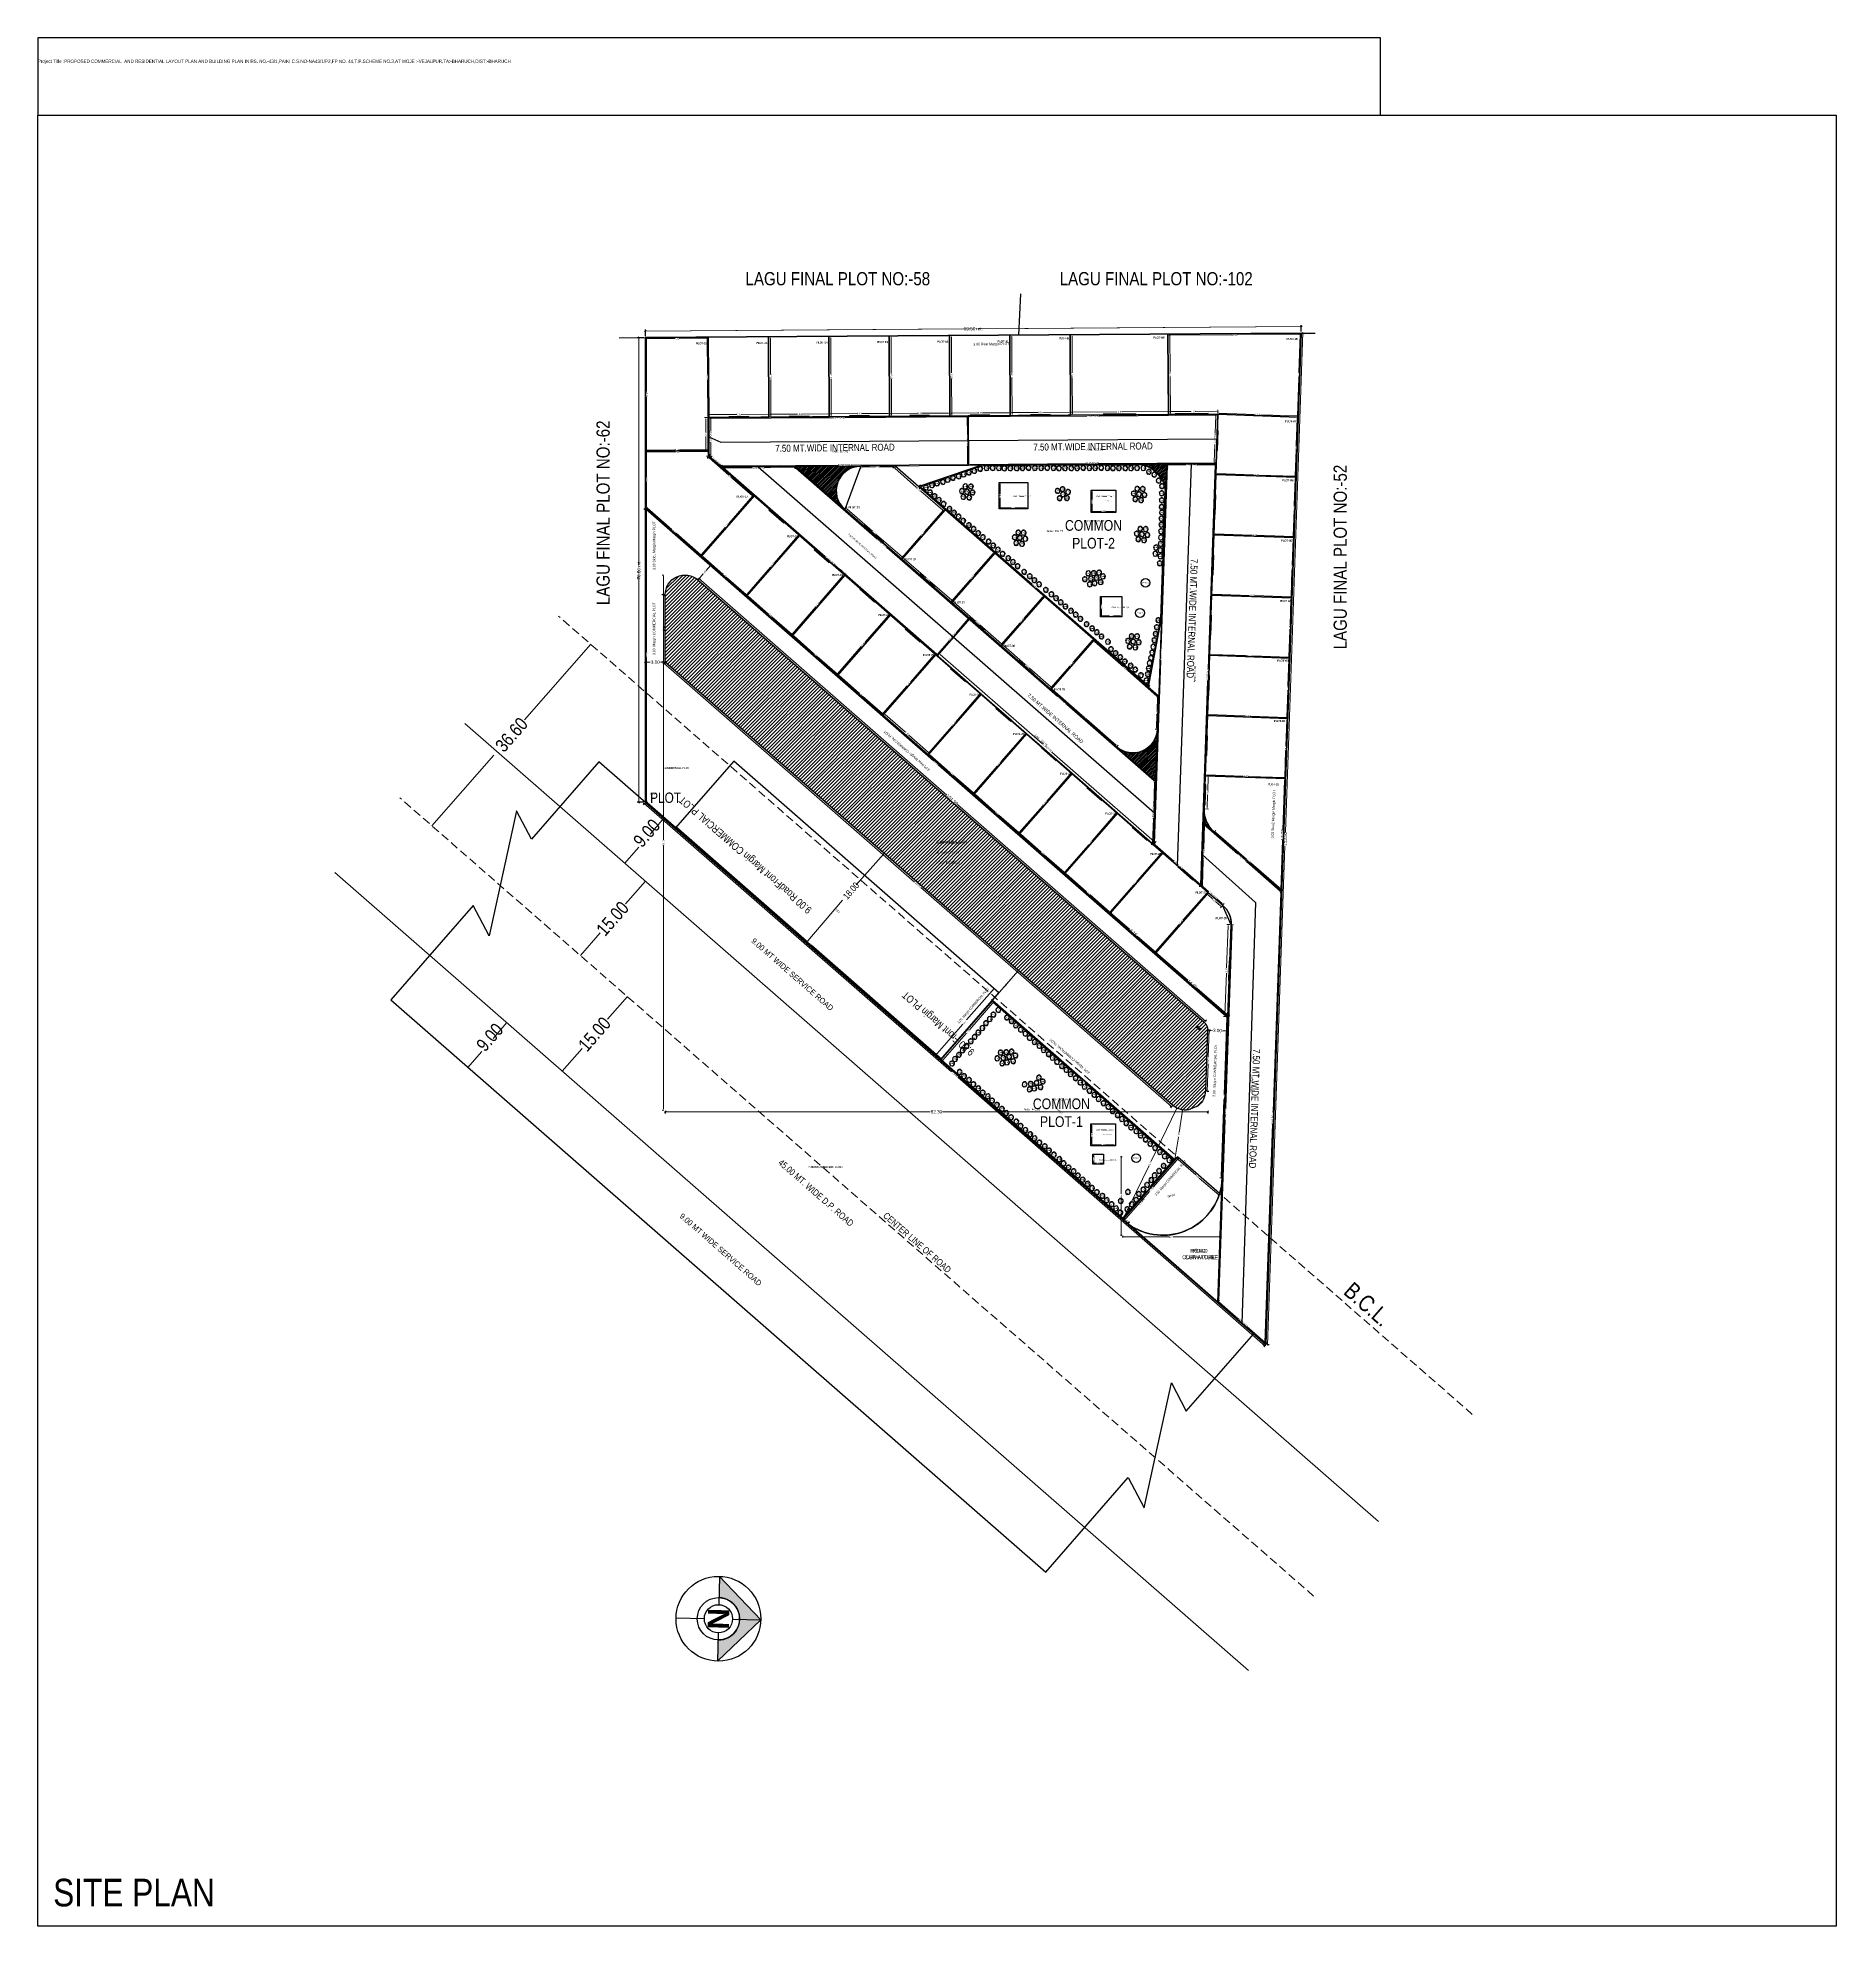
# Model space of a CAD drawing. Header units: metres. Extents: x 239315 to 239588, y 1700506 to 1700792.
import ezdxf
from ezdxf.enums import TextEntityAlignment as Align

# ---------------------------------------------------------------- set-up
doc = ezdxf.new("R2010")
doc.units = ezdxf.units.M
doc.header["$MEASUREMENT"] = 0
doc.header["$PDMODE"] = 2
doc.header["$PDSIZE"] = -1
doc.linetypes.add('CENTER', pattern=[0])
doc.linetypes.add('HIDDEN', pattern=[0.375, 0.25, -0.125])
for name, color, linetype in [('_AccessoryUse', 32, 'Continuous'), ('_CommonPlot', 2, 'Continuous'), ('_DIMENSION', 7, 'Continuous'), ('_DIMENSIOND', 211, 'Continuous'), ('_DIMENSIONW', 210, 'Continuous'), ('_Floor', 153, 'Continuous'), ('_IndivSubPlot', 180, 'Continuous'), ('_InternalRoad', 3, 'Continuous'), ('_MainRoad', 20, 'Continuous'), ('_MarginLine', 253, 'Continuous'), ('_OtherDetail', 193, 'Continuous'), ('_Parking', 60, 'Continuous'), ('_Plot', 7, 'Continuous'), ('_PrintItems', 7, 'Continuous'), ('_PropWork', 1, 'Continuous'), ('_ResiFSI', 190, 'Continuous'), ('_RoadCurvature', 90, 'Continuous'), ('_SitePlan', 50, 'Continuous'), ('_Tree', 112, 'Continuous'), ('DCR_AREATABLE', 7, 'Continuous'), ('DCR_COMMFSI', 150, 'Continuous'), ('DCR_COP', 2, 'Continuous'), ('DCR_COP_DIMENSION', 7, 'Continuous'), ('DCR_DIMENSION', 7, 'Continuous'), ('DCR_FMARGIN_DIMENSION', 1, 'Continuous'), ('DCR_INDPLOT', 180, 'Continuous'), ('DCR_INDPLOT_DIMENSION', 7, 'Continuous'), ('DCR_MROAD', 20, 'Continuous'), ('DCR_NETPLOT', 145, 'Continuous'), ('DCR_PARKING', 50, 'Continuous'), ('DCR_PARKING_DIMENSION', 7, 'Continuous'), ('DCR_PWORK', 1, 'Continuous'), ('DCR_ROAD_DIMENSION', 7, 'Continuous'), ('DCR_SPLAN', 50, 'Continuous'), ('DCR_SPLAY', 90, 'Continuous'), ('DCR_SPLOT', 7, 'Continuous'), ('DCR_SPLOT_DIMENSION', 7, 'Continuous'), ('DCR_SUBSTRUCTURE', 92, 'Continuous'), ('DCR_SUBSTRUCTURE_DIMENSION', 7, 'Continuous')]:
    doc.layers.add(name, color=color, linetype=linetype)
for name, color, linetype, plot in [('_NETPLOT', 145, 'Continuous', False), ('DCR_MARGIN', 252, 'Continuous', False), ('DCR_OTHERDETAIL', 193, 'Continuous', False)]:
    doc.layers.add(name, color=color, linetype=linetype, plot=plot)
doc.styles.add('$TD_AUDIT_GENERATED_(2EE)', font='ARIALN.TTF')
doc.styles.add('AutoDCRFont', font='ARIALN.TTF')
doc.styles.add('MtXpl_Arial_Narrow', font='ARIALN.TTF')
doc.styles.add('PreDCRFont', font='ARIALN.TTF')
doc.styles.get("Standard").update_dxf_attribs({"font": ''})
doc.styles.get('Standard').set_extended_font_data('Arial Rounded MT Bold')
doc.dimstyles.new('DCR-BLDG-INT', dxfattribs={"dimtxt": 0.2, "dimasz": 0.1, "dimexe": 0.1, "dimexo": 0.1, "dimgap": 0.05, "dimtad": 0, "dimtxsty": 'AutoDCRFont', "dimblk": 'OBLIQUE', "dimcen": 1, "dimdle": 0.1, "dimadec": 0, "dimazin": 2, "dimtfac": 1, "dimtdec": 4, "dimtofl": 0, "dimtmove": 0, "dimatfit": 3, "dimfxl": 1, "dimfxlon": 1, "dimtolj": 1, "dimtzin": 0, "dimlwd": 15, "dimlwe": 15, "dimarcsym": 0})
doc.dimstyles.new('DCR-PLOT-EXT', dxfattribs={"dimtxt": 0.3, "dimasz": 0.2, "dimexe": 0.2, "dimexo": 0.2, "dimgap": 0.09, "dimtad": 0, "dimtxsty": 'AutoDCRFont', "dimcen": 1, "dimdle": 0.1, "dimadec": 0, "dimazin": 2, "dimtfac": 1, "dimtdec": 4, "dimtofl": 0, "dimtmove": 0, "dimatfit": 3, "dimfxl": 1, "dimfxlon": 1, "dimtolj": 1, "dimtzin": 0, "dimlwd": 15, "dimlwe": 15, "dimarcsym": 0})
doc.dimstyles.new('DCR-PLOT-INT', dxfattribs={"dimtxt": 0.25, "dimasz": 0.2, "dimexe": 0.2, "dimexo": 0.2, "dimgap": 0.09, "dimtad": 0, "dimtxsty": 'AutoDCRFont', "dimcen": 1, "dimdle": 0.1, "dimadec": 0, "dimazin": 2, "dimtfac": 1, "dimtdec": 4, "dimtofl": 0, "dimtmove": 0, "dimatfit": 3, "dimfxl": 1, "dimfxlon": 1, "dimtolj": 1, "dimtzin": 0, "dimlwd": 15, "dimlwe": 15, "dimarcsym": 0})
doc.dimstyles.new('DCR-PLOT-MARGIN', dxfattribs={"dimtxt": 0.25, "dimasz": 0.1, "dimexe": 0.2, "dimexo": 0.2, "dimgap": 0.09, "dimtad": 0, "dimtxsty": 'AutoDCRFont', "dimblk": 'DOT', "dimcen": 1, "dimdle": 0.1, "dimadec": 0, "dimazin": 2, "dimtfac": 1, "dimtdec": 4, "dimtofl": 0, "dimtmove": 0, "dimatfit": 3, "dimfxl": 1, "dimfxlon": 1, "dimtolj": 1, "dimtzin": 0, "dimlwd": 15, "dimlwe": 15, "dimarcsym": 0})
doc.dimstyles.new('PDCR-PLOT-INT', dxfattribs={"dimtxt": 0.23, "dimasz": 0.25, "dimexe": 0.25, "dimexo": 0.25, "dimgap": 0.25, "dimtad": 0, "dimzin": 0, "dimdsep": 46, "dimtxsty": 'AutoDCRFont', "dimblk": 'OBLIQUE', "dimcen": 0.5, "dimdle": 0.1, "dimadec": 0, "dimazin": 0, "dimtfac": 1, "dimtix": 1, "dimtofl": 0, "dimtmove": 1, "dimatfit": 1, "dimfxl": 1, "dimtolj": 1, "dimtzin": 0, "dimlwd": 15, "dimarcsym": 0})
pattern_1 = [(45, (0, 0), (-0.132582521472, 0.132582521472), [])]

# ---------------------------------------------------------------- blocks, each defined once
blk = doc.blocks.new('North_PreDCR')
at = {"layer": '_OtherDetail'}
h = blk.add_hatch(color=256, dxfattribs=at)
h.paths.add_polyline_path([(-0.6, 0), (-0.3, 0, -0.414214), (0, 0.3), (0, 0.6)])
h.paths.add_polyline_path([(0.3, 0), (0.6, 0), (0, 0.6), (0, 0.3, -0.414214)])
for p, q in [((-0.6, 0), (0, 0.6)), ((0, 0.6), (0.6, 0)), ((0, 0.2), (0, 0.6)), ((-0.6, 0), (-0.2, 0)), ((0.2, 0), (0.6, 0)), ((0, -0.6), (0, -0.2))]:
    blk.add_line(p, q, dxfattribs=at)
for radius in [0.6, 0.3, 0.2]:
    blk.add_circle((0, 0), radius, dxfattribs=at)
blk.add_arc((0, 0), 0.3, 0, 180, dxfattribs=at)
blk.add_text('N', height=0.3, dxfattribs=at).set_placement((0, 0), align=Align.MIDDLE_CENTER)
blk = doc.blocks.new('T$_PreDCR')
at = {"layer": '_Tree'}
blk.add_lwpolyline([(0.61, 0.44), (0.47, 0.29), (0.49, 0.58, 0.257434), (-0.23, 0.72), (-0.13, 0.53), (-0.4, 0.64, 0.257434), (-0.76, 0), (-0.55, 0.04), (-0.73, -0.18, 0.257434), (-0.24, -0.72), (-0.21, -0.51), (-0.05, -0.75, 0.257434), (0.61, -0.45), (0.42, -0.35), (0.7, -0.28, 0.257434)], format="xyb", close=True, dxfattribs=at)
blk.add_text('TREE', height=0.261, dxfattribs=at).set_placement((-0.32, -0.15))
blk = doc.blocks.new('_Oblique')
at = {"color": 0, "linetype": 'ByBlock', "lineweight": -2}
blk.add_line((-0.5, -0.5), (0.5, 0.5), dxfattribs=at)
blk = doc.blocks.new('*D4')
at = {"layer": '_DIMENSIONW', "color": 0, "lineweight": 15, "transparency": 16777216}
for p, q in [((239407.49, 1700747.85), (239456.56, 1700748.18)), ((239507.19, 1700748.52), (239458.12, 1700748.19))]:
    blk.add_line(p, q, dxfattribs=at)
at = {"layer": '_DIMENSIONW', "color": 0, "lineweight": -2, "transparency": 16777216}
for p, q in [((239407.6, 1700747.1), (239407.59, 1700748.1)), ((239507.09, 1700747.77), (239507.09, 1700748.77))]:
    blk.add_line(p, q, dxfattribs=at)
at = {"layer": 'Defpoints', "color": 0, "transparency": 16777216}
for p in [(239407.6, 1700746.85), (239507.09, 1700748.52), (239507.09, 1700747.52)]:
    blk.add_point(p, dxfattribs=at)
at = {"layer": '_DIMENSIONW', "color": 0, "lineweight": 15, "transparency": 16777216, "xscale": 0.25, "yscale": 0.25, "zscale": 0.25}
for p, rotation in [((239407.59, 1700747.85), 180.3836642867954), ((239507.09, 1700748.52), 0.3836642867954488)]:
    blk.add_blockref('_Oblique', p, dxfattribs=dict(at, rotation=rotation))
at = {"layer": '_DIMENSIONW', "color": 0, "lineweight": 15, "transparency": 16777216, "insert": (239457.34, 1700748.19), "char_height": 0.23, "attachment_point": 5, "rotation": 0.3837, "style": 'AutoDCRFont'}
blk.add_mtext('\\A1;99.50 mt.', dxfattribs=at)
blk = doc.blocks.new('*D5')
at = {"layer": '_DIMENSIOND', "color": 0, "lineweight": -2, "transparency": 16777216}
for p, q in [((239407.35, 1700746.85), (239406.35, 1700746.85)), ((239407.35, 1700676.35), (239406.35, 1700676.35))]:
    blk.add_line(p, q, dxfattribs=at)
at = {"layer": '_DIMENSIOND', "color": 0, "lineweight": 15, "transparency": 16777216}
for p, q in [((239406.6, 1700746.95), (239406.6, 1700712.39)), ((239406.6, 1700676.25), (239406.6, 1700710.82))]:
    blk.add_line(p, q, dxfattribs=at)
at = {"layer": 'Defpoints', "color": 0, "transparency": 16777216}
for p in [(239406.6, 1700746.85), (239407.6, 1700746.85), (239407.6, 1700676.35)]:
    blk.add_point(p, dxfattribs=at)
at = {"layer": '_DIMENSIOND', "color": 0, "lineweight": 15, "transparency": 16777216, "xscale": 0.25, "yscale": 0.25, "zscale": 0.25}
for p, rotation in [((239406.6, 1700746.85), 90), ((239406.6, 1700676.35), 270)]:
    blk.add_blockref('_Oblique', p, dxfattribs=dict(at, rotation=rotation))
at = {"layer": '_DIMENSIOND', "color": 0, "lineweight": 15, "transparency": 16777216, "insert": (239406.6, 1700711.6), "char_height": 0.23, "attachment_point": 5, "rotation": 90, "style": 'AutoDCRFont'}
blk.add_mtext('\\A1;70.50 mt.', dxfattribs=at)
blk = doc.blocks.new('ADCR_MARGIN', base_point=(239457.35, 1700670.82))
at = {"layer": '_MarginLine', "color": 6}
blk.add_line((239507.09, 1700747.52), (239407.6, 1700746.85), dxfattribs=at)
at = {"layer": '_MarginLine', "color": 5}
blk.add_line((239407.6, 1700746.85), (239407.6, 1700676.35), dxfattribs=at)
at = {"layer": '_MarginLine', "color": 104}
blk.add_line((239501.73, 1700594.11), (239507.09, 1700747.52), dxfattribs=at)
at = {"layer": '_MarginLine', "color": 1}
blk.add_line((239407.6, 1700676.35), (239501.73, 1700594.11), dxfattribs=at)
blk = doc.blocks.new('Direction Ref Point')
at = {"layer": '_Floor'}
for p, q in [((-0.15, 0), (0.15, 0)), ((0, 0.15), (0, -0.15))]:
    blk.add_line(p, q, dxfattribs=at)
for radius in [0.15, 0.075]:
    blk.add_circle((0, 0), radius, dxfattribs=at)
blk = doc.blocks.new('Common Point')
at = {"layer": '_ResiFSI'}
for p, q in [((-0.15, 0), (0.15, 0)), ((0, 0.15), (0, -0.15))]:
    blk.add_line(p, q, dxfattribs=at)
blk.add_circle((0, 0), 0.15, dxfattribs=at)
blk = doc.blocks.new('*D9')
at = {"layer": 'DCR_SPLOT_DIMENSION', "color": 0, "lineweight": 15, "transparency": 16777216}
for p, q in [((239407.49, 1700747.85), (239455.93, 1700748.18)), ((239507.19, 1700748.52), (239458.75, 1700748.2))]:
    blk.add_line(p, q, dxfattribs=at)
at = {"layer": 'DCR_SPLOT_DIMENSION', "color": 0, "lineweight": -2, "transparency": 16777216}
for p, q in [((239407.6, 1700747.1), (239407.59, 1700748.1)), ((239507.09, 1700747.77), (239507.09, 1700748.77))]:
    blk.add_line(p, q, dxfattribs=at)
at = {"layer": 'Defpoints', "color": 0, "transparency": 16777216}
for p in [(239407.6, 1700746.85), (239507.09, 1700748.52), (239507.09, 1700747.52)]:
    blk.add_point(p, dxfattribs=at)
at = {"layer": 'DCR_SPLOT_DIMENSION', "color": 0, "lineweight": 15, "transparency": 16777216, "xscale": 0.25, "yscale": 0.25, "zscale": 0.25}
for p, rotation in [((239407.59, 1700747.85), 180.3836642867954), ((239507.09, 1700748.52), 0.3836642867954488)]:
    blk.add_blockref('_Oblique', p, dxfattribs=dict(at, rotation=rotation))
at = {"layer": 'DCR_SPLOT_DIMENSION', "color": 0, "transparency": 16777216, "insert": (239457.34, 1700748.19), "char_height": 0.5, "attachment_point": 5, "rotation": 0.3837, "style": 'AutoDCRFont'}
blk.add_mtext('\\A1;99.50 mt.', dxfattribs=at)
blk = doc.blocks.new('*D10')
at = {"layer": 'DCR_SPLOT_DIMENSION', "color": 0, "lineweight": -2, "transparency": 16777216}
for p, q in [((239407.35, 1700746.85), (239406.35, 1700746.85)), ((239407.35, 1700676.35), (239406.35, 1700676.35))]:
    blk.add_line(p, q, dxfattribs=at)
at = {"layer": 'DCR_SPLOT_DIMENSION', "color": 0, "lineweight": 15, "transparency": 16777216}
for p, q in [((239406.6, 1700746.95), (239406.6, 1700713.01)), ((239406.6, 1700676.25), (239406.6, 1700710.2))]:
    blk.add_line(p, q, dxfattribs=at)
at = {"layer": 'Defpoints', "color": 0, "transparency": 16777216}
for p in [(239406.6, 1700746.85), (239407.6, 1700746.85), (239407.6, 1700676.35)]:
    blk.add_point(p, dxfattribs=at)
at = {"layer": 'DCR_SPLOT_DIMENSION', "color": 0, "lineweight": 15, "transparency": 16777216, "xscale": 0.25, "yscale": 0.25, "zscale": 0.25}
for p, rotation in [((239406.6, 1700746.85), 90), ((239406.6, 1700676.35), 270)]:
    blk.add_blockref('_Oblique', p, dxfattribs=dict(at, rotation=rotation))
at = {"layer": 'DCR_SPLOT_DIMENSION', "color": 0, "transparency": 16777216, "insert": (239406.6, 1700711.6), "char_height": 0.5, "attachment_point": 5, "rotation": 90, "style": 'AutoDCRFont'}
blk.add_mtext('\\A1;70.50 mt.', dxfattribs=at)
blk = doc.blocks.new('_Dot')
at = {"color": 0, "linetype": 'ByBlock', "lineweight": -2}
blk.add_line((-0.5, 0), (-1, 0), dxfattribs=at)
at = {"color": 0, "linetype": 'ByBlock', "const_width": 0.5}
blk.add_lwpolyline([(-0.25, 0, 1), (0.25, 0, 1)], format="xyb", close=True, dxfattribs=at)
blk = doc.blocks.new('*D11')
at = {"layer": 'DCR_FMARGIN_DIMENSION', "color": 0, "linetype": 'Continuous', "lineweight": 15, "transparency": 16777216}
for p, q in [((239464.12, 1700650.74), (239458.55, 1700644.36)), ((239464.19, 1700650.82), (239464.34, 1700650.69)), ((239452.41, 1700637.34), (239457.98, 1700643.72)), ((239452.34, 1700637.26), (239452.19, 1700637.39))]:
    blk.add_line(p, q, dxfattribs=at)
at = {"layer": 'Defpoints', "color": 0, "transparency": 16777216}
for p in [(239464.19, 1700650.82), (239464.19, 1700650.82), (239452.34, 1700637.26)]:
    blk.add_point(p, dxfattribs=at)
at = {"layer": 'DCR_FMARGIN_DIMENSION', "color": 0, "lineweight": 15, "transparency": 16777216, "xscale": 0.1, "yscale": 0.1, "zscale": 0.1}
for p, rotation in [((239464.19, 1700650.82), 48.85851779785295), ((239452.34, 1700637.26), 228.858517797853)]:
    blk.add_blockref('_Dot', p, dxfattribs=dict(at, rotation=rotation))
at = {"layer": 'DCR_FMARGIN_DIMENSION', "color": 0, "lineweight": 15, "transparency": 16777216, "insert": (239458.27, 1700644.04), "char_height": 0.25, "attachment_point": 5, "rotation": 48.8585, "style": 'AutoDCRFont'}
blk.add_mtext('\\A1;18.00', dxfattribs=at)
blk = doc.blocks.new('*D12')
at = {"layer": 'DCR_FMARGIN_DIMENSION', "color": 0, "linetype": 'Continuous', "lineweight": 15, "transparency": 16777216}
for p, q in [((239488.19, 1700629.86), (239484.32, 1700621.89)), ((239488.23, 1700629.95), (239488.05, 1700630.04)), ((239480.08, 1700613.16), (239483.95, 1700621.13)), ((239480.03, 1700613.07), (239479.85, 1700613.16))]:
    blk.add_line(p, q, dxfattribs=at)
at = {"layer": 'Defpoints', "color": 0, "transparency": 16777216}
for p in [(239488.23, 1700629.95), (239488.23, 1700629.95), (239480.03, 1700613.07)]:
    blk.add_point(p, dxfattribs=at)
at = {"layer": 'DCR_FMARGIN_DIMENSION', "color": 0, "lineweight": 15, "transparency": 16777216, "xscale": 0.1, "yscale": 0.1, "zscale": 0.1}
for p, rotation in [((239488.23, 1700629.95), 64.09174254220234), ((239480.03, 1700613.07), 244.0917425422023)]:
    blk.add_blockref('_Dot', p, dxfattribs=dict(at, rotation=rotation))
at = {"layer": 'DCR_FMARGIN_DIMENSION', "color": 0, "lineweight": 15, "transparency": 16777216, "insert": (239484.13, 1700621.51), "char_height": 0.25, "attachment_point": 5, "rotation": 64.0917, "style": 'AutoDCRFont'}
blk.add_mtext('\\A1;18.77', dxfattribs=at)
blk = doc.blocks.new('*D13')
at = {"layer": 'DCR_FMARGIN_DIMENSION', "color": 0, "linetype": 'Continuous', "lineweight": 15, "transparency": 16777216}
for p, q in [((239417.48, 1700712.28), (239416.79, 1700711.5)), ((239417.54, 1700712.36), (239417.39, 1700712.49)), ((239415.57, 1700710.1), (239415.42, 1700710.23)), ((239415.64, 1700710.18), (239416.32, 1700710.96))]:
    blk.add_line(p, q, dxfattribs=at)
at = {"layer": 'Defpoints', "color": 0, "transparency": 16777216}
for p in [(239417.54, 1700712.36), (239417.54, 1700712.36), (239415.57, 1700710.1)]:
    blk.add_point(p, dxfattribs=at)
at = {"layer": 'DCR_FMARGIN_DIMENSION', "color": 0, "lineweight": 15, "transparency": 16777216, "xscale": 0.1, "yscale": 0.1, "zscale": 0.1}
for p, rotation in [((239417.54, 1700712.36), 48.85854036722404), ((239415.57, 1700710.1), 228.858540367224)]:
    blk.add_blockref('_Dot', p, dxfattribs=dict(at, rotation=rotation))
at = {"layer": 'DCR_FMARGIN_DIMENSION', "color": 0, "lineweight": 15, "transparency": 16777216, "insert": (239416.56, 1700711.23), "char_height": 0.25, "attachment_point": 5, "rotation": 48.8585, "style": 'AutoDCRFont'}
blk.add_mtext('\\A1;3.00', dxfattribs=at)
blk = doc.blocks.new('*D14')
at = {"layer": 'DCR_SPLOT_DIMENSION', "color": 0, "lineweight": -2, "transparency": 16777216}
for p, q in [((239407.6, 1700697.88), (239407.6, 1700697.88)), ((239410.6, 1700697.88), (239410.6, 1700697.88))]:
    blk.add_line(p, q, dxfattribs=at)
at = {"layer": 'DCR_SPLOT_DIMENSION', "color": 0, "lineweight": 15, "transparency": 16777216}
for p, q in [((239407.5, 1700697.63), (239408.32, 1700697.63)), ((239410.7, 1700697.63), (239409.88, 1700697.63))]:
    blk.add_line(p, q, dxfattribs=at)
at = {"layer": 'Defpoints', "color": 0, "transparency": 16777216}
for p in [(239407.6, 1700697.63), (239407.6, 1700697.63), (239410.6, 1700697.63)]:
    blk.add_point(p, dxfattribs=at)
at = {"layer": 'DCR_SPLOT_DIMENSION', "color": 0, "lineweight": 15, "transparency": 16777216, "xscale": 0.25, "yscale": 0.25, "zscale": 0.25}
for p, rotation in [((239407.6, 1700697.63), 180.0000003557382), ((239410.6, 1700697.63), 3.557381589e-07)]:
    blk.add_blockref('_Oblique', p, dxfattribs=dict(at, rotation=rotation))
at = {"layer": 'DCR_SPLOT_DIMENSION', "color": 0, "transparency": 16777216, "insert": (239409.1, 1700697.63), "char_height": 0.5, "attachment_point": 5, "rotation": 0, "style": 'AutoDCRFont'}
blk.add_mtext('\\A1;3.00', dxfattribs=at)
blk = doc.blocks.new('*D15')
at = {"layer": 'DCR_FMARGIN_DIMENSION', "color": 0, "linetype": 'Continuous', "lineweight": 15, "transparency": 16777216}
for p, q in [((239464.12, 1700650.74), (239462.45, 1700648.83)), ((239464.19, 1700650.82), (239464.04, 1700650.95)), ((239460.24, 1700646.3), (239460.09, 1700646.43)), ((239460.3, 1700646.37), (239461.98, 1700648.29))]:
    blk.add_line(p, q, dxfattribs=at)
at = {"layer": 'Defpoints', "color": 0, "transparency": 16777216}
for p in [(239464.19, 1700650.82), (239464.19, 1700650.82), (239460.24, 1700646.3)]:
    blk.add_point(p, dxfattribs=at)
at = {"layer": 'DCR_FMARGIN_DIMENSION', "color": 0, "lineweight": 15, "transparency": 16777216, "xscale": 0.1, "yscale": 0.1, "zscale": 0.1}
for p, rotation in [((239464.19, 1700650.82), 48.85851779743022), ((239460.24, 1700646.3), 228.8585177974302)]:
    blk.add_blockref('_Dot', p, dxfattribs=dict(at, rotation=rotation))
at = {"layer": 'DCR_FMARGIN_DIMENSION', "color": 0, "lineweight": 15, "transparency": 16777216, "insert": (239462.21, 1700648.56), "char_height": 0.25, "attachment_point": 5, "rotation": 48.8585, "style": 'AutoDCRFont'}
blk.add_mtext('\\A1;6.00', dxfattribs=at)
blk = doc.blocks.new('*D16')
at = {"layer": 'DCR_FMARGIN_DIMENSION', "color": 0, "linetype": 'Continuous', "lineweight": 15, "transparency": 16777216}
for p, q in [((239464.12, 1700650.74), (239462.45, 1700648.83)), ((239464.19, 1700650.82), (239464.04, 1700650.95)), ((239460.24, 1700646.3), (239460.09, 1700646.43)), ((239460.3, 1700646.37), (239461.98, 1700648.29))]:
    blk.add_line(p, q, dxfattribs=at)
at = {"layer": 'Defpoints', "color": 0, "transparency": 16777216}
for p in [(239464.19, 1700650.82), (239464.19, 1700650.82), (239460.24, 1700646.3)]:
    blk.add_point(p, dxfattribs=at)
at = {"layer": 'DCR_FMARGIN_DIMENSION', "color": 0, "lineweight": 15, "transparency": 16777216, "xscale": 0.1, "yscale": 0.1, "zscale": 0.1}
for p, rotation in [((239464.19, 1700650.82), 48.85851779743022), ((239460.24, 1700646.3), 228.8585177974302)]:
    blk.add_blockref('_Dot', p, dxfattribs=dict(at, rotation=rotation))
at = {"layer": 'DCR_FMARGIN_DIMENSION', "color": 0, "lineweight": 15, "transparency": 16777216, "insert": (239462.21, 1700648.56), "char_height": 0.25, "attachment_point": 5, "rotation": 48.8585, "style": 'AutoDCRFont'}
blk.add_mtext('\\A1;6.00', dxfattribs=at)
blk = doc.blocks.new('*D17')
at = {"layer": 'DCR_FMARGIN_DIMENSION', "color": 0, "linetype": 'Continuous', "lineweight": 15, "transparency": 16777216}
for p, q in [((239489.08, 1700629.58), (239488.56, 1700626.25)), ((239489.09, 1700629.68), (239488.9, 1700629.71)), ((239487.94, 1700622.21), (239488.46, 1700625.54)), ((239487.93, 1700622.11), (239487.73, 1700622.14))]:
    blk.add_line(p, q, dxfattribs=at)
at = {"layer": 'Defpoints', "color": 0, "transparency": 16777216}
for p in [(239489.09, 1700629.68), (239489.09, 1700629.68), (239487.93, 1700622.11)]:
    blk.add_point(p, dxfattribs=at)
at = {"layer": 'DCR_FMARGIN_DIMENSION', "color": 0, "lineweight": 15, "transparency": 16777216, "xscale": 0.1, "yscale": 0.1, "zscale": 0.1}
for p, rotation in [((239489.09, 1700629.68), 81.25160360526446), ((239487.93, 1700622.11), 261.2516036052645)]:
    blk.add_blockref('_Dot', p, dxfattribs=dict(at, rotation=rotation))
at = {"layer": 'DCR_FMARGIN_DIMENSION', "color": 0, "lineweight": 15, "transparency": 16777216, "insert": (239488.51, 1700625.89), "char_height": 0.25, "attachment_point": 5, "rotation": 81.2516, "style": 'AutoDCRFont'}
blk.add_mtext('\\A1;7.66', dxfattribs=at)
blk = doc.blocks.new('*D18')
at = {"layer": 'DCR_SPLOT_DIMENSION', "color": 0, "lineweight": 15, "transparency": 16777216}
for p, q in [((239492.79, 1700641.78), (239493.61, 1700641.75)), ((239495.99, 1700641.67), (239495.17, 1700641.7))]:
    blk.add_line(p, q, dxfattribs=at)
at = {"layer": 'DCR_SPLOT_DIMENSION', "color": 0, "lineweight": -2, "transparency": 16777216}
blk.add_line((239495.88, 1700641.43), (239495.88, 1700641.43), dxfattribs=at)
at = {"layer": 'Defpoints', "color": 0, "transparency": 16777216}
for p in [(239492.89, 1700641.78), (239495.89, 1700641.68), (239495.89, 1700641.68)]:
    blk.add_point(p, dxfattribs=at)
at = {"layer": 'DCR_SPLOT_DIMENSION', "color": 0, "lineweight": 15, "transparency": 16777216, "xscale": 0.25, "yscale": 0.25, "zscale": 0.25}
for p, rotation in [((239492.89, 1700641.78), 177.9982231934643), ((239495.89, 1700641.68), 357.9982231934642)]:
    blk.add_blockref('_Oblique', p, dxfattribs=dict(at, rotation=rotation))
at = {"layer": 'DCR_SPLOT_DIMENSION', "color": 0, "transparency": 16777216, "insert": (239494.39, 1700641.73), "char_height": 0.5, "attachment_point": 5, "rotation": 357.9982, "style": 'AutoDCRFont'}
blk.add_mtext('\\A1;3.00', dxfattribs=at)
blk = doc.blocks.new('*D19')
at = {"layer": 'DCR_ROAD_DIMENSION', "color": 0, "linetype": 'Continuous', "lineweight": 15, "transparency": 16777216}
for p, q in [((239484.77, 1700670.03), (239484.9, 1700670.18)), ((239484.92, 1700669.9), (239487.76, 1700667.42)), ((239491.9, 1700663.8), (239489.06, 1700666.28)), ((239492.05, 1700663.67), (239492.18, 1700663.82))]:
    blk.add_line(p, q, dxfattribs=at)
at = {"layer": 'DCR_ROAD_DIMENSION', "color": 0, "transparency": 16777216}
for points in [[(239484.94, 1700669.92), (239484.9, 1700669.87), (239484.77, 1700670.03)], [(239491.92, 1700663.82), (239491.88, 1700663.77), (239492.05, 1700663.67)]]:
    blk.add_solid(points, dxfattribs=at)
at = {"layer": 'Defpoints', "color": 0, "transparency": 16777216}
for p in [(239484.67, 1700669.91), (239491.95, 1700663.55), (239492.05, 1700663.67)]:
    blk.add_point(p, dxfattribs=at)
at = {"layer": 'DCR_ROAD_DIMENSION', "color": 0, "transparency": 16777216, "insert": (239488.41, 1700666.85), "char_height": 0.25, "attachment_point": 5, "rotation": 318.8585, "style": 'AutoDCRFont'}
blk.add_mtext('\\A1;9.67(ROAD)', dxfattribs=at)
blk = doc.blocks.new('*D20')
at = {"layer": 'DCR_ROAD_DIMENSION', "color": 0, "linetype": 'Continuous', "lineweight": 15, "transparency": 16777216}
for p, q in [((239494.04, 1700727.54), (239492.96, 1700696.59)), ((239494.05, 1700727.74), (239493.85, 1700727.75)), ((239491.81, 1700663.76), (239492.89, 1700694.71)), ((239491.8, 1700663.56), (239491.6, 1700663.57))]:
    blk.add_line(p, q, dxfattribs=at)
at = {"layer": 'DCR_ROAD_DIMENSION', "color": 0, "transparency": 16777216}
for points in [[(239494.01, 1700727.54), (239494.07, 1700727.54), (239494.05, 1700727.74)], [(239491.78, 1700663.76), (239491.84, 1700663.76), (239491.8, 1700663.56)]]:
    blk.add_solid(points, dxfattribs=at)
at = {"layer": 'Defpoints', "color": 0, "transparency": 16777216}
for p in [(239494.05, 1700727.74), (239494.2, 1700727.73), (239491.95, 1700663.55)]:
    blk.add_point(p, dxfattribs=at)
at = {"layer": 'DCR_ROAD_DIMENSION', "color": 0, "transparency": 16777216, "insert": (239492.92, 1700695.65), "char_height": 0.25, "attachment_point": 5, "rotation": 87.9982, "style": 'AutoDCRFont'}
blk.add_mtext('\\A1;64.22(ROAD)', dxfattribs=at)
blk = doc.blocks.new('*D21')
at = {"layer": 'DCR_ROAD_DIMENSION', "color": 0, "linetype": 'Continuous', "lineweight": 15, "transparency": 16777216}
for p, q in [((239486.69, 1700727.53), (239486.69, 1700727.33)), ((239486.89, 1700727.53), (239489.58, 1700727.55)), ((239494, 1700727.58), (239491.3, 1700727.56)), ((239494.2, 1700727.58), (239494.2, 1700727.38))]:
    blk.add_line(p, q, dxfattribs=at)
at = {"layer": 'DCR_ROAD_DIMENSION', "color": 0, "transparency": 16777216}
for points in [[(239486.89, 1700727.57), (239486.89, 1700727.5), (239486.69, 1700727.53)], [(239494, 1700727.62), (239494, 1700727.55), (239494.2, 1700727.58)]]:
    blk.add_solid(points, dxfattribs=at)
at = {"layer": 'Defpoints', "color": 0, "transparency": 16777216}
for p in [(239486.69, 1700727.68), (239486.69, 1700727.53), (239494.2, 1700727.73)]:
    blk.add_point(p, dxfattribs=at)
at = {"layer": 'DCR_ROAD_DIMENSION', "color": 0, "transparency": 16777216, "insert": (239490.44, 1700727.56), "char_height": 0.25, "attachment_point": 5, "rotation": 0.3837, "style": 'AutoDCRFont'}
blk.add_mtext('\\A1;7.51(ROAD)', dxfattribs=at)
blk = doc.blocks.new('*D22')
at = {"layer": 'DCR_ROAD_DIMENSION', "color": 0, "linetype": 'Continuous', "lineweight": 15, "transparency": 16777216}
for p, q in [((239486.83, 1700727.48), (239485.86, 1700699.74)), ((239486.84, 1700727.68), (239487.04, 1700727.67)), ((239484.83, 1700670.11), (239485.8, 1700697.85)), ((239484.82, 1700669.91), (239485.02, 1700669.9))]:
    blk.add_line(p, q, dxfattribs=at)
at = {"layer": 'DCR_ROAD_DIMENSION', "color": 0, "transparency": 16777216}
for points in [[(239486.8, 1700727.48), (239486.86, 1700727.48), (239486.84, 1700727.68)], [(239484.8, 1700670.11), (239484.86, 1700670.11), (239484.82, 1700669.91)]]:
    blk.add_solid(points, dxfattribs=at)
at = {"layer": 'Defpoints', "color": 0, "transparency": 16777216}
for p in [(239486.69, 1700727.68), (239484.67, 1700669.91), (239484.82, 1700669.91)]:
    blk.add_point(p, dxfattribs=at)
at = {"layer": 'DCR_ROAD_DIMENSION', "color": 0, "transparency": 16777216, "insert": (239485.83, 1700698.79), "char_height": 0.25, "attachment_point": 5, "rotation": 88.0024, "style": 'AutoDCRFont'}
blk.add_mtext('\\A1;57.80(ROAD)', dxfattribs=at)
blk = doc.blocks.new('*D23')
at = {"layer": 'DCR_ROAD_DIMENSION', "color": 0, "linetype": 'Continuous', "lineweight": 15, "transparency": 16777216}
for p, q in [((239492.19, 1700673.1), (239492.06, 1700672.95)), ((239492.34, 1700672.97), (239497.41, 1700668.54)), ((239503.89, 1700662.89), (239498.82, 1700667.32)), ((239504.04, 1700662.76), (239503.91, 1700662.61))]:
    blk.add_line(p, q, dxfattribs=at)
at = {"layer": 'DCR_ROAD_DIMENSION', "color": 0, "transparency": 16777216}
for points in [[(239492.36, 1700673), (239492.32, 1700672.95), (239492.19, 1700673.1)], [(239503.91, 1700662.91), (239503.86, 1700662.86), (239504.04, 1700662.76)]]:
    blk.add_solid(points, dxfattribs=at)
at = {"layer": 'Defpoints', "color": 0, "transparency": 16777216}
for p in [(239492.19, 1700673.1), (239492.29, 1700673.22), (239504.14, 1700662.87)]:
    blk.add_point(p, dxfattribs=at)
at = {"layer": 'DCR_ROAD_DIMENSION', "color": 0, "transparency": 16777216, "insert": (239498.11, 1700667.93), "char_height": 0.25, "attachment_point": 5, "rotation": 318.8585, "style": 'AutoDCRFont'}
blk.add_mtext('\\A1;15.73(ROAD)', dxfattribs=at)
blk = doc.blocks.new('*D24')
at = {"layer": 'DCR_ROAD_DIMENSION', "color": 0, "linetype": 'Continuous', "lineweight": 15, "transparency": 16777216}
for p, q in [((239492.43, 1700673.01), (239492.3, 1700669.24)), ((239492.44, 1700673.21), (239492.64, 1700673.21)), ((239492.11, 1700663.75), (239492.24, 1700667.52)), ((239492.1, 1700663.55), (239492.3, 1700663.54))]:
    blk.add_line(p, q, dxfattribs=at)
at = {"layer": 'DCR_ROAD_DIMENSION', "color": 0, "transparency": 16777216}
for points in [[(239492.4, 1700673.01), (239492.47, 1700673.01), (239492.44, 1700673.21)], [(239492.08, 1700663.75), (239492.14, 1700663.75), (239492.1, 1700663.55)]]:
    blk.add_solid(points, dxfattribs=at)
at = {"layer": 'Defpoints', "color": 0, "transparency": 16777216}
for p in [(239492.29, 1700673.22), (239491.95, 1700663.55), (239492.1, 1700663.55)]:
    blk.add_point(p, dxfattribs=at)
at = {"layer": 'DCR_ROAD_DIMENSION', "color": 0, "transparency": 16777216, "insert": (239492.27, 1700668.38), "char_height": 0.25, "attachment_point": 5, "rotation": 87.9982, "style": 'AutoDCRFont'}
blk.add_mtext('\\A1;9.67(ROAD)', dxfattribs=at)
blk = doc.blocks.new('*D25')
at = {"layer": 'DCR_ROAD_DIMENSION', "color": 0, "linetype": 'Continuous', "lineweight": 15, "transparency": 16777216}
for p, q in [((239492.05, 1700663.67), (239492.18, 1700663.82)), ((239492.2, 1700663.54), (239493.01, 1700662.83)), ((239495.12, 1700660.98), (239494.31, 1700661.69)), ((239495.27, 1700660.85), (239495.4, 1700661))]:
    blk.add_line(p, q, dxfattribs=at)
at = {"layer": 'DCR_ROAD_DIMENSION', "color": 0, "transparency": 16777216}
for points in [[(239492.22, 1700663.56), (239492.18, 1700663.51), (239492.05, 1700663.67)], [(239495.14, 1700661.01), (239495.1, 1700660.96), (239495.27, 1700660.85)]]:
    blk.add_solid(points, dxfattribs=at)
at = {"layer": 'Defpoints', "color": 0, "transparency": 16777216}
for p in [(239491.95, 1700663.55), (239495.17, 1700660.74), (239495.27, 1700660.85)]:
    blk.add_point(p, dxfattribs=at)
at = {"layer": 'DCR_ROAD_DIMENSION', "color": 0, "transparency": 16777216, "insert": (239493.66, 1700662.26), "char_height": 0.25, "attachment_point": 5, "rotation": 318.8585, "style": 'AutoDCRFont'}
blk.add_mtext('\\A1;4.28(ROAD)', dxfattribs=at)
blk = doc.blocks.new('*D27')
at = {"layer": 'DCR_ROAD_DIMENSION', "color": 0, "linetype": 'Continuous', "lineweight": 15, "transparency": 16777216}
for p, q in [((239496.6, 1700657.78), (239496.8, 1700657.77)), ((239496.6, 1700657.58), (239495.64, 1700630.07)), ((239494.61, 1700600.67), (239495.57, 1700628.18)), ((239494.6, 1700600.47), (239494.8, 1700600.46))]:
    blk.add_line(p, q, dxfattribs=at)
at = {"layer": 'DCR_ROAD_DIMENSION', "color": 0, "transparency": 16777216}
for points in [[(239496.56, 1700657.58), (239496.63, 1700657.58), (239496.6, 1700657.78)], [(239494.57, 1700600.67), (239494.64, 1700600.67), (239494.6, 1700600.47)]]:
    blk.add_solid(points, dxfattribs=at)
at = {"layer": 'Defpoints', "color": 0, "transparency": 16777216}
for p in [(239496.45, 1700657.79), (239494.45, 1700600.48), (239494.6, 1700600.47)]:
    blk.add_point(p, dxfattribs=at)
at = {"layer": 'DCR_ROAD_DIMENSION', "color": 0, "transparency": 16777216, "insert": (239495.6, 1700629.13), "char_height": 0.25, "attachment_point": 5, "rotation": 87.9982, "style": 'AutoDCRFont'}
blk.add_mtext('\\A1;57.34(ROAD)', dxfattribs=at)
blk = doc.blocks.new('*D28')
at = {"layer": 'DCR_ROAD_DIMENSION', "color": 0, "linetype": 'Continuous', "lineweight": 15, "transparency": 16777216}
for p, q in [((239494.55, 1700600.59), (239494.68, 1700600.74)), ((239494.7, 1700600.46), (239497.54, 1700597.98)), ((239501.68, 1700594.36), (239498.84, 1700596.84)), ((239501.83, 1700594.23), (239501.96, 1700594.38))]:
    blk.add_line(p, q, dxfattribs=at)
at = {"layer": 'DCR_ROAD_DIMENSION', "color": 0, "transparency": 16777216}
for points in [[(239494.72, 1700600.48), (239494.68, 1700600.43), (239494.55, 1700600.59)], [(239501.7, 1700594.38), (239501.66, 1700594.33), (239501.83, 1700594.23)]]:
    blk.add_solid(points, dxfattribs=at)
at = {"layer": 'Defpoints', "color": 0, "transparency": 16777216}
for p in [(239494.45, 1700600.48), (239501.73, 1700594.11), (239501.83, 1700594.23)]:
    blk.add_point(p, dxfattribs=at)
at = {"layer": 'DCR_ROAD_DIMENSION', "color": 0, "transparency": 16777216, "insert": (239498.19, 1700597.41), "char_height": 0.25, "attachment_point": 5, "rotation": 318.8585, "style": 'AutoDCRFont'}
blk.add_mtext('\\A1;9.67(ROAD)', dxfattribs=at)
blk = doc.blocks.new('*D29')
at = {"layer": 'DCR_ROAD_DIMENSION', "color": 0, "linetype": 'Continuous', "lineweight": 15, "transparency": 16777216}
for p, q in [((239503.98, 1700662.67), (239502.82, 1700629.44)), ((239503.99, 1700662.87), (239503.79, 1700662.88)), ((239501.59, 1700594.32), (239502.75, 1700627.55)), ((239501.58, 1700594.12), (239501.38, 1700594.13))]:
    blk.add_line(p, q, dxfattribs=at)
at = {"layer": 'DCR_ROAD_DIMENSION', "color": 0, "transparency": 16777216}
for points in [[(239503.95, 1700662.68), (239504.01, 1700662.67), (239503.99, 1700662.87)], [(239501.56, 1700594.32), (239501.62, 1700594.32), (239501.58, 1700594.12)]]:
    blk.add_solid(points, dxfattribs=at)
at = {"layer": 'Defpoints', "color": 0, "transparency": 16777216}
for p in [(239503.99, 1700662.87), (239504.14, 1700662.87), (239501.73, 1700594.11)]:
    blk.add_point(p, dxfattribs=at)
at = {"layer": 'DCR_ROAD_DIMENSION', "color": 0, "transparency": 16777216, "insert": (239502.78, 1700628.5), "char_height": 0.25, "attachment_point": 5, "rotation": 87.9982, "style": 'AutoDCRFont'}
blk.add_mtext('\\A1;68.80(ROAD)', dxfattribs=at)
blk = doc.blocks.new('*D30')
at = {"layer": 'DCR_ROAD_DIMENSION', "color": 0, "linetype": 'Continuous', "lineweight": 15, "transparency": 16777216}
for p, q in [((239417.2, 1700734.57), (239417.2, 1700734.37)), ((239417.4, 1700734.57), (239435.95, 1700734.69)), ((239456.38, 1700734.83), (239437.83, 1700734.71)), ((239456.58, 1700734.83), (239456.58, 1700734.63))]:
    blk.add_line(p, q, dxfattribs=at)
at = {"layer": 'DCR_ROAD_DIMENSION', "color": 0, "transparency": 16777216}
for points in [[(239417.4, 1700734.6), (239417.4, 1700734.54), (239417.2, 1700734.57)], [(239456.38, 1700734.86), (239456.38, 1700734.8), (239456.58, 1700734.83)]]:
    blk.add_solid(points, dxfattribs=at)
at = {"layer": 'Defpoints', "color": 0, "transparency": 16777216}
for p in [(239456.58, 1700734.98), (239417.2, 1700734.72), (239417.2, 1700734.57)]:
    blk.add_point(p, dxfattribs=at)
at = {"layer": 'DCR_ROAD_DIMENSION', "color": 0, "transparency": 16777216, "insert": (239436.89, 1700734.7), "char_height": 0.25, "attachment_point": 5, "rotation": 0.3837, "style": 'AutoDCRFont'}
blk.add_mtext('\\A1;39.38(ROAD)', dxfattribs=at)
blk = doc.blocks.new('*D31')
at = {"layer": 'DCR_ROAD_DIMENSION', "color": 0, "linetype": 'Continuous', "lineweight": 15, "transparency": 16777216}
for p, q in [((239417.4, 1700734.72), (239417.7, 1700734.72)), ((239417.5, 1700734.52), (239417.5, 1700732.65)), ((239417.5, 1700729.06), (239417.5, 1700730.93)), ((239417.4, 1700728.86), (239417.7, 1700728.86))]:
    blk.add_line(p, q, dxfattribs=at)
at = {"layer": 'DCR_ROAD_DIMENSION', "color": 0, "transparency": 16777216}
for points in [[(239417.46, 1700734.52), (239417.53, 1700734.52), (239417.5, 1700734.72)], [(239417.46, 1700729.06), (239417.53, 1700729.06), (239417.5, 1700728.86)]]:
    blk.add_solid(points, dxfattribs=at)
at = {"layer": 'Defpoints', "color": 0, "transparency": 16777216}
for p in [(239417.2, 1700734.72), (239417.2, 1700728.86), (239417.5, 1700728.86)]:
    blk.add_point(p, dxfattribs=at)
at = {"layer": 'DCR_ROAD_DIMENSION', "color": 0, "transparency": 16777216, "insert": (239417.5, 1700731.79), "char_height": 0.25, "attachment_point": 5, "rotation": 90, "style": 'AutoDCRFont'}
blk.add_mtext('\\A1;5.85(ROAD)', dxfattribs=at)
blk = doc.blocks.new('*D32')
at = {"layer": 'DCR_ROAD_DIMENSION', "color": 0, "linetype": 'Continuous', "lineweight": 15, "transparency": 16777216}
for p, q in [((239417.3, 1700728.98), (239417.43, 1700729.13)), ((239417.45, 1700728.84), (239417.58, 1700728.73)), ((239419.01, 1700727.47), (239418.88, 1700727.59)), ((239419.16, 1700727.34), (239419.3, 1700727.49))]:
    blk.add_line(p, q, dxfattribs=at)
at = {"layer": 'DCR_ROAD_DIMENSION', "color": 0, "transparency": 16777216}
for points in [[(239417.47, 1700728.87), (239417.42, 1700728.82), (239417.3, 1700728.98)], [(239419.04, 1700727.5), (239418.99, 1700727.45), (239419.16, 1700727.34)]]:
    blk.add_solid(points, dxfattribs=at)
at = {"layer": 'Defpoints', "color": 0, "transparency": 16777216}
for p in [(239417.2, 1700728.86), (239419.07, 1700727.23), (239419.16, 1700727.34)]:
    blk.add_point(p, dxfattribs=at)
at = {"layer": 'DCR_ROAD_DIMENSION', "color": 0, "transparency": 16777216, "insert": (239418.23, 1700728.16), "char_height": 0.25, "attachment_point": 5, "rotation": 318.8585, "style": 'AutoDCRFont'}
blk.add_mtext('\\A1;2.48(ROAD)', dxfattribs=at)
blk = doc.blocks.new('*D33')
at = {"layer": 'DCR_ROAD_DIMENSION', "color": 0, "linetype": 'Continuous', "lineweight": 15, "transparency": 16777216}
for p, q in [((239419.07, 1700727.38), (239419.06, 1700727.58)), ((239419.27, 1700727.38), (239436.9, 1700727.5)), ((239456.43, 1700727.63), (239438.79, 1700727.51)), ((239456.63, 1700727.63), (239456.63, 1700727.83))]:
    blk.add_line(p, q, dxfattribs=at)
at = {"layer": 'DCR_ROAD_DIMENSION', "color": 0, "transparency": 16777216}
for points in [[(239419.26, 1700727.41), (239419.27, 1700727.35), (239419.07, 1700727.38)], [(239456.43, 1700727.66), (239456.43, 1700727.6), (239456.63, 1700727.63)]]:
    blk.add_solid(points, dxfattribs=at)
at = {"layer": 'Defpoints', "color": 0, "transparency": 16777216}
for p in [(239419.07, 1700727.23), (239456.63, 1700727.63), (239456.63, 1700727.48)]:
    blk.add_point(p, dxfattribs=at)
at = {"layer": 'DCR_ROAD_DIMENSION', "color": 0, "transparency": 16777216, "insert": (239437.85, 1700727.51), "char_height": 0.25, "attachment_point": 5, "rotation": 0.3837, "style": 'AutoDCRFont'}
blk.add_mtext('\\A1;37.57(ROAD)', dxfattribs=at)
blk = doc.blocks.new('*D34')
at = {"layer": 'DCR_ROAD_DIMENSION', "color": 0, "linetype": 'Continuous', "lineweight": 15, "transparency": 16777216}
for p, q in [((239456.43, 1700734.98), (239456.23, 1700734.98)), ((239456.43, 1700734.78), (239456.45, 1700732.09)), ((239456.48, 1700727.68), (239456.46, 1700730.37)), ((239456.48, 1700727.48), (239456.28, 1700727.48))]:
    blk.add_line(p, q, dxfattribs=at)
at = {"layer": 'DCR_ROAD_DIMENSION', "color": 0, "transparency": 16777216}
for points in [[(239456.47, 1700734.78), (239456.4, 1700734.78), (239456.43, 1700734.98)], [(239456.51, 1700727.68), (239456.45, 1700727.68), (239456.48, 1700727.48)]]:
    blk.add_solid(points, dxfattribs=at)
at = {"layer": 'Defpoints', "color": 0, "transparency": 16777216}
for p in [(239456.43, 1700734.98), (239456.58, 1700734.98), (239456.63, 1700727.48)]:
    blk.add_point(p, dxfattribs=at)
at = {"layer": 'DCR_ROAD_DIMENSION', "color": 0, "transparency": 16777216, "insert": (239456.46, 1700731.23), "char_height": 0.25, "attachment_point": 5, "rotation": 270.3837, "style": 'AutoDCRFont'}
blk.add_mtext('\\A1;7.50(ROAD)', dxfattribs=at)
blk = doc.blocks.new('*D35')
at = {"layer": 'DCR_ROAD_DIMENSION', "color": 0, "linetype": 'Continuous', "lineweight": 15, "transparency": 16777216}
for p, q in [((239494.26, 1700735.08), (239476.46, 1700734.96)), ((239494.46, 1700735.08), (239494.46, 1700734.88)), ((239456.58, 1700734.83), (239456.58, 1700734.63)), ((239456.78, 1700734.83), (239474.58, 1700734.95))]:
    blk.add_line(p, q, dxfattribs=at)
at = {"layer": 'DCR_ROAD_DIMENSION', "color": 0, "transparency": 16777216}
for points in [[(239494.26, 1700735.12), (239494.26, 1700735.05), (239494.46, 1700735.08)], [(239456.78, 1700734.87), (239456.78, 1700734.8), (239456.58, 1700734.83)]]:
    blk.add_solid(points, dxfattribs=at)
at = {"layer": 'Defpoints', "color": 0, "transparency": 16777216}
for p in [(239456.58, 1700734.98), (239494.46, 1700735.23), (239456.58, 1700734.83)]:
    blk.add_point(p, dxfattribs=at)
at = {"layer": 'DCR_ROAD_DIMENSION', "color": 0, "transparency": 16777216, "insert": (239475.52, 1700734.96), "char_height": 0.25, "attachment_point": 5, "rotation": 0.3837, "style": 'AutoDCRFont'}
blk.add_mtext('\\A1;37.88(ROAD)', dxfattribs=at)
blk = doc.blocks.new('*D36')
at = {"layer": 'DCR_ROAD_DIMENSION', "color": 0, "linetype": 'Continuous', "lineweight": 15, "transparency": 16777216}
for p, q in [((239456.63, 1700727.63), (239456.63, 1700727.83)), ((239456.83, 1700727.63), (239474.47, 1700727.75)), ((239493.99, 1700727.88), (239476.36, 1700727.76)), ((239494.19, 1700727.88), (239494.19, 1700728.08))]:
    blk.add_line(p, q, dxfattribs=at)
at = {"layer": 'DCR_ROAD_DIMENSION', "color": 0, "transparency": 16777216}
for points in [[(239456.83, 1700727.67), (239456.83, 1700727.6), (239456.63, 1700727.63)], [(239493.99, 1700727.92), (239494, 1700727.85), (239494.19, 1700727.88)]]:
    blk.add_solid(points, dxfattribs=at)
at = {"layer": 'Defpoints', "color": 0, "transparency": 16777216}
for p in [(239456.63, 1700727.48), (239494.19, 1700727.88), (239494.2, 1700727.73)]:
    blk.add_point(p, dxfattribs=at)
at = {"layer": 'DCR_ROAD_DIMENSION', "color": 0, "transparency": 16777216, "insert": (239475.41, 1700727.76), "char_height": 0.25, "attachment_point": 5, "rotation": 0.3837, "style": 'AutoDCRFont'}
blk.add_mtext('\\A1;37.57(ROAD)', dxfattribs=at)
blk = doc.blocks.new('*D37')
at = {"layer": 'DCR_ROAD_DIMENSION', "color": 0, "linetype": 'Continuous', "lineweight": 15, "transparency": 16777216}
for p, q in [((239494.26, 1700735.24), (239493.96, 1700735.25)), ((239494.15, 1700735.05), (239494.06, 1700732.36)), ((239493.9, 1700727.94), (239494, 1700730.63)), ((239494, 1700727.74), (239493.7, 1700727.75))]:
    blk.add_line(p, q, dxfattribs=at)
at = {"layer": 'DCR_ROAD_DIMENSION', "color": 0, "transparency": 16777216}
for points in [[(239494.12, 1700735.05), (239494.18, 1700735.04), (239494.16, 1700735.25)], [(239493.87, 1700727.94), (239493.94, 1700727.94), (239493.9, 1700727.74)]]:
    blk.add_solid(points, dxfattribs=at)
at = {"layer": 'Defpoints', "color": 0, "transparency": 16777216}
for p in [(239494.16, 1700735.25), (239494.46, 1700735.23), (239494.2, 1700727.73)]:
    blk.add_point(p, dxfattribs=at)
at = {"layer": 'DCR_ROAD_DIMENSION', "color": 0, "transparency": 16777216, "insert": (239494.03, 1700731.49), "char_height": 0.25, "attachment_point": 5, "rotation": 87.9982, "style": 'AutoDCRFont'}
blk.add_mtext('\\A1;7.51(ROAD)', dxfattribs=at)
blk = doc.blocks.new('*D38')
at = {"layer": 'DCR_ROAD_DIMENSION', "color": 0, "linetype": 'Continuous', "lineweight": 15, "transparency": 16777216}
for p, q in [((239419.07, 1700727.08), (239419.07, 1700726.88)), ((239419.27, 1700727.08), (239423.79, 1700727.11)), ((239430.18, 1700727.15), (239425.66, 1700727.12)), ((239430.38, 1700727.16), (239430.38, 1700726.96))]:
    blk.add_line(p, q, dxfattribs=at)
at = {"layer": 'DCR_ROAD_DIMENSION', "color": 0, "transparency": 16777216}
for points in [[(239419.27, 1700727.11), (239419.27, 1700727.05), (239419.07, 1700727.08)], [(239430.18, 1700727.19), (239430.18, 1700727.12), (239430.38, 1700727.16)]]:
    blk.add_solid(points, dxfattribs=at)
at = {"layer": 'Defpoints', "color": 0, "transparency": 16777216}
for p in [(239419.07, 1700727.23), (239419.07, 1700727.08), (239430.38, 1700727.31)]:
    blk.add_point(p, dxfattribs=at)
at = {"layer": 'DCR_ROAD_DIMENSION', "color": 0, "transparency": 16777216, "insert": (239424.72, 1700727.12), "char_height": 0.25, "attachment_point": 5, "rotation": 0.3837, "style": 'AutoDCRFont'}
blk.add_mtext('\\A1;11.31(ROAD)', dxfattribs=at)
blk = doc.blocks.new('*D39')
at = {"layer": 'DCR_ROAD_DIMENSION', "color": 0, "linetype": 'Continuous', "lineweight": 15, "transparency": 16777216}
for p, q in [((239419.16, 1700727.34), (239419.3, 1700727.49)), ((239419.32, 1700727.21), (239434.85, 1700713.64)), ((239451.82, 1700698.82), (239436.28, 1700712.39)), ((239451.97, 1700698.69), (239452.1, 1700698.84))]:
    blk.add_line(p, q, dxfattribs=at)
at = {"layer": 'DCR_ROAD_DIMENSION', "color": 0, "transparency": 16777216}
for points in [[(239419.34, 1700727.24), (239419.29, 1700727.19), (239419.16, 1700727.34)], [(239451.84, 1700698.84), (239451.8, 1700698.79), (239451.97, 1700698.69)]]:
    blk.add_solid(points, dxfattribs=at)
at = {"layer": 'Defpoints', "color": 0, "transparency": 16777216}
for p in [(239419.07, 1700727.23), (239451.87, 1700698.57), (239451.97, 1700698.69)]:
    blk.add_point(p, dxfattribs=at)
at = {"layer": 'DCR_ROAD_DIMENSION', "color": 0, "transparency": 16777216, "insert": (239435.57, 1700713.01), "char_height": 0.25, "attachment_point": 5, "rotation": 318.8585, "style": 'AutoDCRFont'}
blk.add_mtext('\\A1;43.56(ROAD)', dxfattribs=at)
blk = doc.blocks.new('*D40')
at = {"layer": 'DCR_ROAD_DIMENSION', "color": 0, "linetype": 'Continuous', "lineweight": 15, "transparency": 16777216}
for p, q in [((239456.56, 1700704.17), (239454.79, 1700702.14)), ((239456.69, 1700704.32), (239456.54, 1700704.45)), ((239451.89, 1700698.82), (239453.66, 1700700.85)), ((239451.76, 1700698.67), (239451.61, 1700698.8))]:
    blk.add_line(p, q, dxfattribs=at)
at = {"layer": 'DCR_ROAD_DIMENSION', "color": 0, "transparency": 16777216}
for points in [[(239456.53, 1700704.19), (239456.58, 1700704.15), (239456.69, 1700704.32)], [(239451.86, 1700698.84), (239451.91, 1700698.8), (239451.76, 1700698.67)]]:
    blk.add_solid(points, dxfattribs=at)
at = {"layer": 'Defpoints', "color": 0, "transparency": 16777216}
for p in [(239456.69, 1700704.32), (239456.8, 1700704.22), (239451.87, 1700698.57)]:
    blk.add_point(p, dxfattribs=at)
at = {"layer": 'DCR_ROAD_DIMENSION', "color": 0, "transparency": 16777216, "insert": (239454.22, 1700701.5), "char_height": 0.25, "attachment_point": 5, "rotation": 48.8585, "style": 'AutoDCRFont'}
blk.add_mtext('\\A1;7.50(ROAD)', dxfattribs=at)
blk = doc.blocks.new('*D41')
at = {"layer": 'DCR_ROAD_DIMENSION', "color": 0, "linetype": 'Continuous', "lineweight": 15, "transparency": 16777216}
for p, q in [((239430.28, 1700727.19), (239430.15, 1700727.04)), ((239430.43, 1700727.06), (239442.78, 1700716.27)), ((239456.55, 1700704.24), (239444.2, 1700715.03)), ((239456.7, 1700704.11), (239456.57, 1700703.96))]:
    blk.add_line(p, q, dxfattribs=at)
at = {"layer": 'DCR_ROAD_DIMENSION', "color": 0, "transparency": 16777216}
for points in [[(239430.45, 1700727.09), (239430.41, 1700727.04), (239430.28, 1700727.19)], [(239456.58, 1700704.26), (239456.53, 1700704.21), (239456.7, 1700704.11)]]:
    blk.add_solid(points, dxfattribs=at)
at = {"layer": 'Defpoints', "color": 0, "transparency": 16777216}
for p in [(239430.28, 1700727.19), (239430.38, 1700727.31), (239456.8, 1700704.22)]:
    blk.add_point(p, dxfattribs=at)
at = {"layer": 'DCR_ROAD_DIMENSION', "color": 0, "transparency": 16777216, "insert": (239443.49, 1700715.65), "char_height": 0.25, "attachment_point": 5, "rotation": 318.8585, "style": 'AutoDCRFont'}
blk.add_mtext('\\A1;35.09(ROAD)', dxfattribs=at)
blk = doc.blocks.new('*D42')
at = {"layer": 'DCR_ROAD_DIMENSION', "color": 0, "linetype": 'Continuous', "lineweight": 15, "transparency": 16777216}
for p, q in [((239452, 1700698.72), (239452.3, 1700699.06)), ((239452.32, 1700698.78), (239467.85, 1700685.21)), ((239484.82, 1700670.38), (239469.28, 1700683.96)), ((239484.8, 1700670.07), (239485.1, 1700670.4))]:
    blk.add_line(p, q, dxfattribs=at)
at = {"layer": 'DCR_ROAD_DIMENSION', "color": 0, "transparency": 16777216}
for points in [[(239452.34, 1700698.8), (239452.29, 1700698.75), (239452.17, 1700698.91)], [(239484.84, 1700670.41), (239484.8, 1700670.36), (239484.97, 1700670.25)]]:
    blk.add_solid(points, dxfattribs=at)
at = {"layer": 'Defpoints', "color": 0, "transparency": 16777216}
for p in [(239451.87, 1700698.57), (239484.67, 1700669.91), (239484.97, 1700670.25)]:
    blk.add_point(p, dxfattribs=at)
at = {"layer": 'DCR_ROAD_DIMENSION', "color": 0, "transparency": 16777216, "insert": (239468.57, 1700684.58), "char_height": 0.25, "attachment_point": 5, "rotation": 318.8585, "style": 'AutoDCRFont'}
blk.add_mtext('\\A1;43.56(ROAD)', dxfattribs=at)
blk = doc.blocks.new('*D43')
at = {"layer": 'DCR_ROAD_DIMENSION', "color": 0, "linetype": 'Continuous', "lineweight": 15, "transparency": 16777216}
for p, q in [((239484.86, 1700679.58), (239484.66, 1700679.59)), ((239484.85, 1700679.38), (239484.72, 1700675.61)), ((239484.53, 1700670.12), (239484.66, 1700673.89)), ((239484.52, 1700669.92), (239484.32, 1700669.93))]:
    blk.add_line(p, q, dxfattribs=at)
at = {"layer": 'DCR_ROAD_DIMENSION', "color": 0, "transparency": 16777216}
for points in [[(239484.82, 1700679.39), (239484.89, 1700679.38), (239484.86, 1700679.58)], [(239484.5, 1700670.12), (239484.56, 1700670.12), (239484.52, 1700669.92)]]:
    blk.add_solid(points, dxfattribs=at)
at = {"layer": 'Defpoints', "color": 0, "transparency": 16777216}
for p in [(239484.86, 1700679.58), (239485.01, 1700679.58), (239484.67, 1700669.91)]:
    blk.add_point(p, dxfattribs=at)
at = {"layer": 'DCR_ROAD_DIMENSION', "color": 0, "transparency": 16777216, "insert": (239484.69, 1700674.75), "char_height": 0.25, "attachment_point": 5, "rotation": 88.0024, "style": 'AutoDCRFont'}
blk.add_mtext('\\A1;9.67(ROAD)', dxfattribs=at)
blk = doc.blocks.new('*D44')
at = {"layer": 'DCR_ROAD_DIMENSION', "color": 0, "linetype": 'Continuous', "lineweight": 15, "transparency": 16777216}
for p, q in [((239456.7, 1700704.11), (239456.57, 1700703.96)), ((239456.86, 1700703.98), (239470.1, 1700692.41)), ((239484.76, 1700679.6), (239471.52, 1700691.17)), ((239484.91, 1700679.47), (239484.78, 1700679.32))]:
    blk.add_line(p, q, dxfattribs=at)
at = {"layer": 'DCR_ROAD_DIMENSION', "color": 0, "transparency": 16777216}
for points in [[(239456.88, 1700704), (239456.83, 1700703.95), (239456.7, 1700704.11)], [(239484.78, 1700679.62), (239484.74, 1700679.57), (239484.91, 1700679.47)]]:
    blk.add_solid(points, dxfattribs=at)
at = {"layer": 'Defpoints', "color": 0, "transparency": 16777216}
for p in [(239456.7, 1700704.11), (239456.8, 1700704.22), (239485.01, 1700679.58)]:
    blk.add_point(p, dxfattribs=at)
at = {"layer": 'DCR_ROAD_DIMENSION', "color": 0, "transparency": 16777216, "insert": (239470.81, 1700691.79), "char_height": 0.25, "attachment_point": 5, "rotation": 318.8585, "style": 'AutoDCRFont'}
blk.add_mtext('\\A1;37.45(ROAD)', dxfattribs=at)
blk = doc.blocks.new('*D45')
at = {"layer": 'DCR_SPLOT_DIMENSION', "color": 0, "lineweight": -2, "transparency": 16777216}
for p, q in [((239407.43, 1700676.17), (239407.27, 1700675.98)), ((239501.57, 1700593.93), (239501.4, 1700593.74))]:
    blk.add_line(p, q, dxfattribs=at)
at = {"layer": 'DCR_SPLOT_DIMENSION', "color": 0, "lineweight": 15, "transparency": 16777216}
for p, q in [((239407.36, 1700676.23), (239454.02, 1700635.46)), ((239501.64, 1700593.86), (239454.98, 1700634.63))]:
    blk.add_line(p, q, dxfattribs=at)
at = {"layer": 'Defpoints', "color": 0, "transparency": 16777216}
for p in [(239407.6, 1700676.35), (239501.57, 1700593.93), (239501.73, 1700594.11)]:
    blk.add_point(p, dxfattribs=at)
at = {"layer": 'DCR_SPLOT_DIMENSION', "color": 0, "lineweight": 15, "transparency": 16777216, "xscale": 0.25, "yscale": 0.25, "zscale": 0.25}
for p, rotation in [((239407.43, 1700676.17), 138.8585403693494), ((239501.57, 1700593.93), 318.8585403693494)]:
    blk.add_blockref('_Oblique', p, dxfattribs=dict(at, rotation=rotation))
at = {"layer": 'DCR_SPLOT_DIMENSION', "color": 0, "transparency": 16777216, "insert": (239454.5, 1700635.05), "char_height": 0.23, "attachment_point": 5, "rotation": 318.8585, "style": 'AutoDCRFont'}
blk.add_mtext('\\A1;125.00', dxfattribs=at)
blk = doc.blocks.new('*D46')
at = {"layer": 'DCR_SPLOT_DIMENSION', "color": 0, "lineweight": 15, "transparency": 16777216}
for p, q in [((239507.35, 1700747.61), (239504.7, 1700671.89)), ((239501.98, 1700594), (239504.63, 1700669.73))]:
    blk.add_line(p, q, dxfattribs=at)
at = {"layer": 'DCR_SPLOT_DIMENSION', "color": 0, "lineweight": -2, "transparency": 16777216}
for p, q in [((239507.34, 1700747.51), (239507.59, 1700747.5)), ((239501.98, 1700594.1), (239502.23, 1700594.1))]:
    blk.add_line(p, q, dxfattribs=at)
at = {"layer": 'Defpoints', "color": 0, "transparency": 16777216}
for p in [(239507.09, 1700747.52), (239507.34, 1700747.51), (239501.73, 1700594.11)]:
    blk.add_point(p, dxfattribs=at)
at = {"layer": 'DCR_SPLOT_DIMENSION', "color": 0, "lineweight": 15, "transparency": 16777216, "xscale": 0.25, "yscale": 0.25, "zscale": 0.25}
for p, rotation in [((239507.34, 1700747.51), 87.9982231934328), ((239501.98, 1700594.1), 267.9982231934329)]:
    blk.add_blockref('_Oblique', p, dxfattribs=dict(at, rotation=rotation))
at = {"layer": 'DCR_SPLOT_DIMENSION', "color": 0, "transparency": 16777216, "insert": (239504.66, 1700670.81), "char_height": 0.5, "attachment_point": 5, "rotation": 87.9982, "style": 'AutoDCRFont'}
blk.add_mtext('\\A1;153.50', dxfattribs=at)
blk = doc.blocks.new('*D48')
at = {"layer": 'DCR_COP_DIMENSION', "color": 0, "linetype": 'Continuous', "lineweight": 15, "transparency": 16777216}
for p, q in [((239458.61, 1700727.34), (239458.61, 1700727.14)), ((239458.81, 1700727.35), (239469.86, 1700727.42)), ((239481.8, 1700727.5), (239470.74, 1700727.43)), ((239482, 1700727.5), (239482, 1700727.3))]:
    blk.add_line(p, q, dxfattribs=at)
at = {"layer": 'DCR_COP_DIMENSION', "color": 0, "transparency": 16777216}
for points in [[(239458.81, 1700727.38), (239458.81, 1700727.31), (239458.61, 1700727.34)], [(239481.8, 1700727.53), (239481.8, 1700727.47), (239482, 1700727.5)]]:
    blk.add_solid(points, dxfattribs=at)
at = {"layer": 'Defpoints', "color": 0, "transparency": 16777216}
for p in [(239458.61, 1700727.49), (239458.61, 1700727.34), (239482, 1700727.65)]:
    blk.add_point(p, dxfattribs=at)
at = {"layer": 'DCR_COP_DIMENSION', "color": 0, "transparency": 16777216, "insert": (239470.3, 1700727.42), "char_height": 0.25, "attachment_point": 5, "rotation": 0.3837, "style": 'AutoDCRFont'}
blk.add_mtext('\\A1;23.39', dxfattribs=at)
blk = doc.blocks.new('*D49')
at = {"layer": 'DCR_COP_DIMENSION', "color": 0, "linetype": 'Continuous', "lineweight": 15, "transparency": 16777216}
for p, q in [((239458.46, 1700727.29), (239454.29, 1700725.87)), ((239458.65, 1700727.35), (239458.72, 1700727.16)), ((239449.13, 1700724.1), (239449.19, 1700723.91)), ((239449.32, 1700724.17), (239453.49, 1700725.59))]:
    blk.add_line(p, q, dxfattribs=at)
at = {"layer": 'DCR_COP_DIMENSION', "color": 0, "transparency": 16777216}
for points in [[(239458.45, 1700727.32), (239458.48, 1700727.26), (239458.65, 1700727.35)], [(239449.31, 1700724.2), (239449.33, 1700724.14), (239449.13, 1700724.1)]]:
    blk.add_solid(points, dxfattribs=at)
at = {"layer": 'Defpoints', "color": 0, "transparency": 16777216}
for p in [(239458.61, 1700727.49), (239449.08, 1700724.25), (239449.13, 1700724.1)]:
    blk.add_point(p, dxfattribs=at)
at = {"layer": 'DCR_COP_DIMENSION', "color": 0, "transparency": 16777216, "insert": (239453.89, 1700725.73), "char_height": 0.25, "attachment_point": 5, "rotation": 18.8322, "style": 'AutoDCRFont'}
blk.add_mtext('\\A1;10.06', dxfattribs=at)
blk = doc.blocks.new('*D50')
at = {"layer": 'DCR_COP_DIMENSION', "color": 0, "linetype": 'Continuous', "lineweight": 15, "transparency": 16777216}
for p, q in [((239449.18, 1700724.36), (239449.31, 1700724.51)), ((239449.33, 1700724.23), (239466.26, 1700709.44)), ((239483.85, 1700694.07), (239466.92, 1700708.86)), ((239484, 1700693.94), (239484.13, 1700694.09))]:
    blk.add_line(p, q, dxfattribs=at)
at = {"layer": 'DCR_COP_DIMENSION', "color": 0, "transparency": 16777216}
for points in [[(239449.35, 1700724.25), (239449.31, 1700724.2), (239449.18, 1700724.36)], [(239483.87, 1700694.1), (239483.82, 1700694.05), (239484, 1700693.94)]]:
    blk.add_solid(points, dxfattribs=at)
at = {"layer": 'Defpoints', "color": 0, "transparency": 16777216}
for p in [(239449.08, 1700724.25), (239483.9, 1700693.83), (239484, 1700693.94)]:
    blk.add_point(p, dxfattribs=at)
at = {"layer": 'DCR_COP_DIMENSION', "color": 0, "transparency": 16777216, "insert": (239466.59, 1700709.15), "char_height": 0.25, "attachment_point": 5, "rotation": 318.8585, "style": 'AutoDCRFont'}
blk.add_mtext('\\A1;46.23', dxfattribs=at)
blk = doc.blocks.new('*D51')
at = {"layer": 'DCR_COP_DIMENSION', "color": 0, "linetype": 'Continuous', "lineweight": 15, "transparency": 16777216}
for p, q in [((239485.67, 1700703.81), (239484.81, 1700699.35)), ((239485.71, 1700704), (239485.52, 1700704.04)), ((239483.79, 1700694.05), (239484.65, 1700698.51)), ((239483.75, 1700693.86), (239483.55, 1700693.9))]:
    blk.add_line(p, q, dxfattribs=at)
at = {"layer": 'DCR_COP_DIMENSION', "color": 0, "transparency": 16777216}
for points in [[(239485.64, 1700703.81), (239485.71, 1700703.8), (239485.71, 1700704)], [(239483.76, 1700694.06), (239483.82, 1700694.05), (239483.75, 1700693.86)]]:
    blk.add_solid(points, dxfattribs=at)
at = {"layer": 'Defpoints', "color": 0, "transparency": 16777216}
for p in [(239485.71, 1700704), (239485.86, 1700703.98), (239483.9, 1700693.83)]:
    blk.add_point(p, dxfattribs=at)
at = {"layer": 'DCR_COP_DIMENSION', "color": 0, "transparency": 16777216, "insert": (239484.73, 1700698.93), "char_height": 0.25, "attachment_point": 5, "rotation": 79.0545, "style": 'AutoDCRFont'}
blk.add_mtext('\\A1;10.33', dxfattribs=at)
blk = doc.blocks.new('*D52')
at = {"layer": 'DCR_COP_DIMENSION', "color": 0, "linetype": 'Continuous', "lineweight": 15, "transparency": 16777216}
for p, q in [((239486.37, 1700722.8), (239486.06, 1700713.92)), ((239486.37, 1700723), (239486.17, 1700723.01)), ((239485.72, 1700704.18), (239486.03, 1700713.06)), ((239485.71, 1700703.98), (239485.51, 1700703.99))]:
    blk.add_line(p, q, dxfattribs=at)
at = {"layer": 'DCR_COP_DIMENSION', "color": 0, "transparency": 16777216}
for points in [[(239486.33, 1700722.8), (239486.4, 1700722.8), (239486.37, 1700723)], [(239485.68, 1700704.18), (239485.75, 1700704.18), (239485.71, 1700703.98)]]:
    blk.add_solid(points, dxfattribs=at)
at = {"layer": 'Defpoints', "color": 0, "transparency": 16777216}
for p in [(239486.37, 1700723), (239486.52, 1700722.99), (239485.86, 1700703.98)]:
    blk.add_point(p, dxfattribs=at)
at = {"layer": 'DCR_COP_DIMENSION', "color": 0, "transparency": 16777216, "insert": (239486.04, 1700713.49), "char_height": 0.25, "attachment_point": 5, "rotation": 88.0024, "style": 'AutoDCRFont'}
blk.add_mtext('\\A1;19.03', dxfattribs=at)
blk = doc.blocks.new('*D53')
at = {"layer": 'DCR_COP_DIMENSION', "color": 0, "linetype": 'Continuous', "lineweight": 15, "transparency": 16777216}
for p, q in [((239460.14, 1700646.19), (239460.01, 1700646.04)), ((239460.29, 1700646.05), (239473.66, 1700634.38)), ((239487.68, 1700622.12), (239474.31, 1700633.8)), ((239487.83, 1700621.99), (239487.7, 1700621.84))]:
    blk.add_line(p, q, dxfattribs=at)
at = {"layer": 'DCR_COP_DIMENSION', "color": 0, "transparency": 16777216}
for points in [[(239460.31, 1700646.08), (239460.27, 1700646.03), (239460.14, 1700646.19)], [(239487.7, 1700622.15), (239487.66, 1700622.1), (239487.83, 1700621.99)]]:
    blk.add_solid(points, dxfattribs=at)
at = {"layer": 'Defpoints', "color": 0, "transparency": 16777216}
for p in [(239460.14, 1700646.19), (239460.24, 1700646.3), (239487.93, 1700622.11)]:
    blk.add_point(p, dxfattribs=at)
at = {"layer": 'DCR_COP_DIMENSION', "color": 0, "transparency": 16777216, "insert": (239473.98, 1700634.09), "char_height": 0.25, "attachment_point": 5, "rotation": 318.8551, "style": 'AutoDCRFont'}
blk.add_mtext('\\A1;36.77', dxfattribs=at)
blk = doc.blocks.new('*D54')
at = {"layer": 'DCR_COP_DIMENSION', "color": 0, "linetype": 'Continuous', "lineweight": 15, "transparency": 16777216}
for p, q in [((239460.39, 1700646.17), (239460.62, 1700645.97)), ((239460.33, 1700645.95), (239456.8, 1700641.9)), ((239452.7, 1700637.21), (239456.24, 1700641.26)), ((239452.49, 1700637.13), (239452.72, 1700636.93))]:
    blk.add_line(p, q, dxfattribs=at)
at = {"layer": 'DCR_COP_DIMENSION', "color": 0, "transparency": 16777216}
for points in [[(239460.31, 1700645.97), (239460.36, 1700645.93), (239460.46, 1700646.1)], [(239452.68, 1700637.24), (239452.73, 1700637.19), (239452.57, 1700637.06)]]:
    blk.add_solid(points, dxfattribs=at)
at = {"layer": 'Defpoints', "color": 0, "transparency": 16777216}
for p in [(239460.24, 1700646.3), (239452.34, 1700637.26), (239452.57, 1700637.06)]:
    blk.add_point(p, dxfattribs=at)
at = {"layer": 'DCR_COP_DIMENSION', "color": 0, "transparency": 16777216, "insert": (239456.52, 1700641.58), "char_height": 0.25, "attachment_point": 5, "rotation": 48.8585, "style": 'AutoDCRFont'}
blk.add_mtext('\\A1;12.00', dxfattribs=at)
blk = doc.blocks.new('*D55')
at = {"layer": 'DCR_COP_DIMENSION', "color": 0, "linetype": 'Continuous', "lineweight": 15, "transparency": 16777216}
for p, q in [((239452.44, 1700637.37), (239452.57, 1700637.53)), ((239452.59, 1700637.24), (239465.96, 1700625.57)), ((239479.98, 1700613.32), (239466.62, 1700624.99)), ((239480.13, 1700613.18), (239480.26, 1700613.33))]:
    blk.add_line(p, q, dxfattribs=at)
at = {"layer": 'DCR_COP_DIMENSION', "color": 0, "transparency": 16777216}
for points in [[(239452.62, 1700637.27), (239452.57, 1700637.22), (239452.44, 1700637.37)], [(239480, 1700613.34), (239479.96, 1700613.29), (239480.13, 1700613.18)]]:
    blk.add_solid(points, dxfattribs=at)
at = {"layer": 'Defpoints', "color": 0, "transparency": 16777216}
for p in [(239452.34, 1700637.26), (239480.03, 1700613.07), (239480.13, 1700613.18)]:
    blk.add_point(p, dxfattribs=at)
at = {"layer": 'DCR_COP_DIMENSION', "color": 0, "transparency": 16777216, "insert": (239466.29, 1700625.28), "char_height": 0.25, "attachment_point": 5, "rotation": 318.8585, "style": 'AutoDCRFont'}
blk.add_mtext('\\A1;36.77', dxfattribs=at)
blk = doc.blocks.new('*D56')
at = {"layer": 'DCR_COP_DIMENSION', "color": 0, "linetype": 'Continuous', "lineweight": 15, "transparency": 16777216}
for p, q in [((239487.68, 1700622.05), (239484.15, 1700618.01)), ((239487.81, 1700622.21), (239487.66, 1700622.34)), ((239480.05, 1700613.32), (239483.59, 1700617.37)), ((239479.92, 1700613.17), (239479.77, 1700613.3))]:
    blk.add_line(p, q, dxfattribs=at)
at = {"layer": 'DCR_COP_DIMENSION', "color": 0, "transparency": 16777216}
for points in [[(239487.66, 1700622.08), (239487.71, 1700622.03), (239487.81, 1700622.21)], [(239480.03, 1700613.34), (239480.08, 1700613.3), (239479.92, 1700613.17)]]:
    blk.add_solid(points, dxfattribs=at)
at = {"layer": 'Defpoints', "color": 0, "transparency": 16777216}
for p in [(239487.81, 1700622.21), (239487.93, 1700622.11), (239480.03, 1700613.07)]:
    blk.add_point(p, dxfattribs=at)
at = {"layer": 'DCR_COP_DIMENSION', "color": 0, "transparency": 16777216, "insert": (239483.87, 1700617.69), "char_height": 0.25, "attachment_point": 5, "rotation": 48.8585, "style": 'AutoDCRFont'}
blk.add_mtext('\\A1;12.00', dxfattribs=at)
blk = doc.blocks.new('*D57')
at = {"layer": 'DCR_SUBSTRUCTURE_DIMENSION', "color": 0, "linetype": 'Continuous', "lineweight": 15, "transparency": 16777216}
for p, q in [((239475.18, 1700624.36), (239475.18, 1700624.56)), ((239475.38, 1700624.36), (239476.69, 1700624.36)), ((239478.72, 1700624.36), (239477.41, 1700624.36)), ((239478.92, 1700624.36), (239478.92, 1700624.56))]:
    blk.add_line(p, q, dxfattribs=at)
at = {"layer": 'DCR_SUBSTRUCTURE_DIMENSION', "color": 0, "transparency": 16777216}
for points in [[(239475.38, 1700624.39), (239475.38, 1700624.32), (239475.18, 1700624.36)], [(239478.72, 1700624.39), (239478.72, 1700624.32), (239478.92, 1700624.36)]]:
    blk.add_solid(points, dxfattribs=at)
at = {"layer": 'Defpoints', "color": 0, "transparency": 16777216}
for p in [(239475.18, 1700624.36), (239475.18, 1700624.21), (239478.92, 1700624.21)]:
    blk.add_point(p, dxfattribs=at)
at = {"layer": 'DCR_SUBSTRUCTURE_DIMENSION', "color": 0, "transparency": 16777216, "insert": (239477.05, 1700624.36), "char_height": 0.25, "attachment_point": 5, "style": 'AutoDCRFont'}
blk.add_mtext('\\A1;3.75', dxfattribs=at)
blk = doc.blocks.new('*D58')
at = {"layer": 'DCR_SUBSTRUCTURE_DIMENSION', "color": 0, "linetype": 'Continuous', "lineweight": 15, "transparency": 16777216}
for p, q in [((239475.33, 1700627.59), (239475.53, 1700627.59)), ((239475.33, 1700627.39), (239475.33, 1700626.26)), ((239475.33, 1700624.41), (239475.33, 1700625.54)), ((239475.33, 1700624.21), (239475.53, 1700624.21))]:
    blk.add_line(p, q, dxfattribs=at)
at = {"layer": 'DCR_SUBSTRUCTURE_DIMENSION', "color": 0, "transparency": 16777216}
for points in [[(239475.29, 1700627.39), (239475.36, 1700627.39), (239475.33, 1700627.59)], [(239475.29, 1700624.41), (239475.36, 1700624.41), (239475.33, 1700624.21)]]:
    blk.add_solid(points, dxfattribs=at)
at = {"layer": 'Defpoints', "color": 0, "transparency": 16777216}
for p in [(239475.18, 1700627.59), (239475.33, 1700627.59), (239475.18, 1700624.21)]:
    blk.add_point(p, dxfattribs=at)
at = {"layer": 'DCR_SUBSTRUCTURE_DIMENSION', "color": 0, "transparency": 16777216, "insert": (239475.33, 1700625.9), "char_height": 0.25, "attachment_point": 5, "rotation": 90, "style": 'AutoDCRFont'}
blk.add_mtext('\\A1;3.39', dxfattribs=at)
blk = doc.blocks.new('*D59')
at = {"layer": 'DCR_SUBSTRUCTURE_DIMENSION', "color": 0, "linetype": 'Continuous', "lineweight": 15, "transparency": 16777216}
for p, q in [((239475.48, 1700621.58), (239475.48, 1700621.78)), ((239475.68, 1700621.58), (239475.93, 1700621.58)), ((239476.87, 1700621.58), (239476.62, 1700621.58)), ((239477.07, 1700621.58), (239477.07, 1700621.78))]:
    blk.add_line(p, q, dxfattribs=at)
at = {"layer": 'DCR_SUBSTRUCTURE_DIMENSION', "color": 0, "transparency": 16777216}
for points in [[(239475.68, 1700621.62), (239475.68, 1700621.55), (239475.48, 1700621.58)], [(239476.87, 1700621.62), (239476.87, 1700621.55), (239477.07, 1700621.58)]]:
    blk.add_solid(points, dxfattribs=at)
at = {"layer": 'Defpoints', "color": 0, "transparency": 16777216}
for p in [(239475.48, 1700621.58), (239475.48, 1700621.43), (239477.07, 1700621.43)]:
    blk.add_point(p, dxfattribs=at)
at = {"layer": 'DCR_SUBSTRUCTURE_DIMENSION', "color": 0, "transparency": 16777216, "insert": (239476.28, 1700621.58), "char_height": 0.25, "attachment_point": 5, "style": 'AutoDCRFont'}
blk.add_mtext('\\A1;1.60', dxfattribs=at)
blk = doc.blocks.new('*D60')
at = {"layer": 'DCR_SUBSTRUCTURE_DIMENSION', "color": 0, "linetype": 'Continuous', "lineweight": 15, "transparency": 16777216}
for p, q in [((239475.63, 1700622.96), (239475.83, 1700622.96)), ((239475.63, 1700622.76), (239475.63, 1700622.54)), ((239475.63, 1700621.63), (239475.63, 1700621.85)), ((239475.63, 1700621.43), (239475.83, 1700621.43))]:
    blk.add_line(p, q, dxfattribs=at)
at = {"layer": 'DCR_SUBSTRUCTURE_DIMENSION', "color": 0, "transparency": 16777216}
for points in [[(239475.59, 1700622.76), (239475.66, 1700622.76), (239475.63, 1700622.96)], [(239475.59, 1700621.63), (239475.66, 1700621.63), (239475.63, 1700621.43)]]:
    blk.add_solid(points, dxfattribs=at)
at = {"layer": 'Defpoints', "color": 0, "transparency": 16777216}
for p in [(239475.48, 1700622.96), (239475.48, 1700621.43), (239475.63, 1700622.96)]:
    blk.add_point(p, dxfattribs=at)
at = {"layer": 'DCR_SUBSTRUCTURE_DIMENSION', "color": 0, "transparency": 16777216, "insert": (239475.63, 1700622.19), "char_height": 0.25, "attachment_point": 5, "rotation": 90, "style": 'AutoDCRFont'}
blk.add_mtext('\\A1;1.52', dxfattribs=at)
blk = doc.blocks.new('*D176')
at = {"layer": 'DCR_PARKING_DIMENSION', "color": 0, "linetype": 'Continuous', "lineweight": 15}
for p, q in [((239412.18, 1700672.48), (239412.35, 1700672.67)), ((239412.2, 1700672.66), (239432.06, 1700655.32)), ((239452.58, 1700637.38), (239432.73, 1700654.73)), ((239452.41, 1700637.34), (239452.57, 1700637.53))]:
    blk.add_line(p, q, dxfattribs=at)
at = {"layer": 'Defpoints', "color": 0}
for p in [(239412.12, 1700672.41), (239452.34, 1700637.26), (239452.51, 1700637.45)]:
    blk.add_point(p, dxfattribs=at)
at = {"layer": 'DCR_PARKING_DIMENSION', "color": 0, "lineweight": 15, "xscale": 0.1, "yscale": 0.1, "zscale": 0.1}
for p, rotation in [((239412.28, 1700672.59), 138.8585403694441), ((239452.51, 1700637.45), 318.858540369444)]:
    blk.add_blockref('_Oblique', p, dxfattribs=dict(at, rotation=rotation))
at = {"layer": 'DCR_PARKING_DIMENSION', "color": 0, "insert": (239432.39, 1700655.02), "char_height": 0.2, "attachment_point": 5, "rotation": 318.8585, "style": 'AutoDCRFont'}
blk.add_mtext('\\A1;53.42', dxfattribs=at)
blk = doc.blocks.new('*D177')
at = {"layer": 'DCR_PARKING_DIMENSION', "color": 0, "linetype": 'Continuous', "lineweight": 15}
for p, q in [((239460.54, 1700648.16), (239456.32, 1700643.33)), ((239461.15, 1700647.49), (239460.4, 1700648.15)), ((239451.52, 1700637.84), (239455.75, 1700642.67)), ((239452.27, 1700637.33), (239451.52, 1700637.99))]:
    blk.add_line(p, q, dxfattribs=at)
at = {"layer": 'Defpoints', "color": 0}
for p in [(239460.47, 1700648.09), (239461.23, 1700647.43), (239452.34, 1700637.26)]:
    blk.add_point(p, dxfattribs=at)
at = {"layer": 'DCR_PARKING_DIMENSION', "color": 0, "lineweight": 15, "xscale": 0.1, "yscale": 0.1, "zscale": 0.1}
for p, rotation in [((239460.47, 1700648.09), 48.8585403693034), ((239451.59, 1700637.92), 228.8585403693034)]:
    blk.add_blockref('_Oblique', p, dxfattribs=dict(at, rotation=rotation))
at = {"layer": 'DCR_PARKING_DIMENSION', "color": 0, "insert": (239456.03, 1700643), "char_height": 0.2, "attachment_point": 5, "rotation": 48.8585, "style": 'AutoDCRFont'}
blk.add_mtext('\\A1;13.50', dxfattribs=at)
blk = doc.blocks.new('*D178')
at = {"layer": 'DCR_PARKING_DIMENSION', "color": 0, "linetype": 'Continuous', "lineweight": 15}
for p, q in [((239488.08, 1700622.44), (239491.08, 1700619.82)), ((239488.26, 1700622.48), (239488.09, 1700622.3)), ((239494.62, 1700616.73), (239491.62, 1700619.35)), ((239494.64, 1700616.91), (239494.48, 1700616.72))]:
    blk.add_line(p, q, dxfattribs=at)
at = {"layer": 'Defpoints', "color": 0}
for p in [(239488.16, 1700622.37), (239488.32, 1700622.56), (239494.71, 1700616.98)]:
    blk.add_point(p, dxfattribs=at)
at = {"layer": 'DCR_PARKING_DIMENSION', "color": 0, "lineweight": 15, "xscale": 0.1, "yscale": 0.1, "zscale": 0.1}
for p, rotation in [((239488.16, 1700622.37), 138.8585403686831), ((239494.54, 1700616.79), 318.8585403686831)]:
    blk.add_blockref('_Oblique', p, dxfattribs=dict(at, rotation=rotation))
at = {"layer": 'DCR_PARKING_DIMENSION', "color": 0, "insert": (239491.35, 1700619.58), "char_height": 0.2, "attachment_point": 5, "rotation": 318.8585, "style": 'AutoDCRFont'}
blk.add_mtext('\\A1;8.48', dxfattribs=at)
blk = doc.blocks.new('*D179')
at = {"layer": 'DCR_PARKING_DIMENSION', "color": 0, "linetype": 'Continuous', "lineweight": 15}
for p, q in [((239488.58, 1700622.47), (239484.65, 1700617.98)), ((239488.4, 1700622.49), (239488.59, 1700622.33)), ((239480.16, 1700612.83), (239484.08, 1700617.32)), ((239480.11, 1700613.01), (239480.3, 1700612.84))]:
    blk.add_line(p, q, dxfattribs=at)
at = {"layer": 'Defpoints', "color": 0}
for p in [(239488.32, 1700622.56), (239480.03, 1700613.07), (239480.22, 1700612.91)]:
    blk.add_point(p, dxfattribs=at)
at = {"layer": 'DCR_PARKING_DIMENSION', "color": 0, "lineweight": 15, "xscale": 0.1, "yscale": 0.1, "zscale": 0.1}
for p, rotation in [((239488.51, 1700622.4), 48.85854036959262), ((239480.22, 1700612.91), 228.8585403695926)]:
    blk.add_blockref('_Oblique', p, dxfattribs=dict(at, rotation=rotation))
at = {"layer": 'DCR_PARKING_DIMENSION', "color": 0, "insert": (239484.37, 1700617.65), "char_height": 0.2, "attachment_point": 5, "rotation": 48.8585, "style": 'AutoDCRFont'}
blk.add_mtext('\\A1;12.60', dxfattribs=at)
blk = doc.blocks.new('*D180')
at = {"layer": 'DCR_PARKING_DIMENSION', "color": 0, "linetype": 'Continuous', "lineweight": 15}
for p, q in [((239480.1, 1700613.15), (239480.26, 1700613.33)), ((239480.12, 1700613.32), (239480.32, 1700613.15)), ((239481.03, 1700612.54), (239480.83, 1700612.71)), ((239480.85, 1700612.49), (239481.02, 1700612.68))]:
    blk.add_line(p, q, dxfattribs=at)
at = {"layer": 'Defpoints', "color": 0}
for p in [(239480.03, 1700613.07), (239480.79, 1700612.41), (239480.95, 1700612.6)]:
    blk.add_point(p, dxfattribs=at)
at = {"layer": 'DCR_PARKING_DIMENSION', "color": 0, "lineweight": 15, "xscale": 0.1, "yscale": 0.1, "zscale": 0.1}
for p, rotation in [((239480.2, 1700613.26), 138.8585403730253), ((239480.95, 1700612.6), 318.8585403730253)]:
    blk.add_blockref('_Oblique', p, dxfattribs=dict(at, rotation=rotation))
at = {"layer": 'DCR_PARKING_DIMENSION', "color": 0, "insert": (239480.57, 1700612.93), "char_height": 0.2, "attachment_point": 5, "rotation": 318.8585, "style": 'AutoDCRFont'}
blk.add_mtext('\\A1;1.00', dxfattribs=at)
blk = doc.blocks.new('*D67')
at = {"layer": 'DCR_PARKING_DIMENSION', "color": 0, "linetype": 'Continuous', "lineweight": 15, "transparency": 16777216}
for p, q in [((239479.93, 1700622.56), (239479.68, 1700622.56)), ((239479.78, 1700622.66), (239479.78, 1700616.93)), ((239479.78, 1700610.57), (239479.78, 1700616.29)), ((239479.93, 1700610.67), (239479.68, 1700610.67))]:
    blk.add_line(p, q, dxfattribs=at)
at = {"layer": 'Defpoints', "color": 0, "transparency": 16777216}
for p in [(239480.03, 1700622.56), (239479.78, 1700610.67), (239480.03, 1700610.67)]:
    blk.add_point(p, dxfattribs=at)
at = {"layer": 'DCR_PARKING_DIMENSION', "color": 0, "lineweight": 15, "transparency": 16777216, "xscale": 0.1, "yscale": 0.1, "zscale": 0.1}
for p, rotation in [((239479.78, 1700622.56), 90), ((239479.78, 1700610.67), 270)]:
    blk.add_blockref('_Oblique', p, dxfattribs=dict(at, rotation=rotation))
at = {"layer": 'DCR_PARKING_DIMENSION', "color": 0, "lineweight": 15, "transparency": 16777216, "insert": (239479.78, 1700616.61), "char_height": 0.2, "attachment_point": 5, "rotation": 90, "style": 'AutoDCRFont'}
blk.add_mtext('\\A1;11.89', dxfattribs=at)
blk = doc.blocks.new('*D68')
at = {"layer": 'DCR_PARKING_DIMENSION', "color": 0, "linetype": 'Continuous', "lineweight": 15, "transparency": 16777216}
for p, q in [((239479.93, 1700610.42), (239487.05, 1700610.42)), ((239480.03, 1700610.57), (239480.03, 1700610.32)), ((239494.81, 1700610.42), (239487.69, 1700610.42)), ((239494.71, 1700610.57), (239494.71, 1700610.32))]:
    blk.add_line(p, q, dxfattribs=at)
at = {"layer": 'Defpoints', "color": 0, "transparency": 16777216}
for p in [(239480.03, 1700610.67), (239480.03, 1700610.42), (239494.71, 1700610.67)]:
    blk.add_point(p, dxfattribs=at)
at = {"layer": 'DCR_PARKING_DIMENSION', "color": 0, "lineweight": 15, "transparency": 16777216, "xscale": 0.1, "yscale": 0.1, "zscale": 0.1, "rotation": 180}
blk.add_blockref('_Oblique', (239480.03, 1700610.42), dxfattribs=at)
at = {"layer": 'DCR_PARKING_DIMENSION', "color": 0, "lineweight": 15, "transparency": 16777216, "xscale": 0.1, "yscale": 0.1, "zscale": 0.1}
blk.add_blockref('_Oblique', (239494.71, 1700610.42), dxfattribs=at)
at = {"layer": 'DCR_PARKING_DIMENSION', "color": 0, "lineweight": 15, "transparency": 16777216, "insert": (239487.37, 1700610.42), "char_height": 0.2, "attachment_point": 5, "style": 'AutoDCRFont'}
blk.add_mtext('\\A1;14.67', dxfattribs=at)
blk = doc.blocks.new('*D70')
at = {"layer": 'DCR_SUBSTRUCTURE_DIMENSION', "color": 0, "linetype": 'Continuous', "lineweight": 15, "transparency": 16777216}
for p, q in [((239475.23, 1700720.47), (239475.23, 1700720.67)), ((239478.98, 1700720.47), (239478.98, 1700720.67)), ((239475.43, 1700720.47), (239476.75, 1700720.47)), ((239478.78, 1700720.47), (239477.46, 1700720.47))]:
    blk.add_line(p, q, dxfattribs=at)
at = {"layer": 'DCR_SUBSTRUCTURE_DIMENSION', "color": 0, "transparency": 16777216}
for points in [[(239475.43, 1700720.5), (239475.43, 1700720.43), (239475.23, 1700720.47)], [(239478.78, 1700720.5), (239478.78, 1700720.43), (239478.98, 1700720.47)]]:
    blk.add_solid(points, dxfattribs=at)
at = {"layer": 'Defpoints', "color": 0, "transparency": 16777216}
for p in [(239475.23, 1700720.47), (239475.23, 1700720.32), (239478.98, 1700720.32)]:
    blk.add_point(p, dxfattribs=at)
at = {"layer": 'DCR_SUBSTRUCTURE_DIMENSION', "color": 0, "transparency": 16777216, "insert": (239477.1, 1700720.47), "char_height": 0.25, "attachment_point": 5, "style": 'AutoDCRFont'}
blk.add_mtext('\\A1;3.75', dxfattribs=at)
blk = doc.blocks.new('*D71')
at = {"layer": 'DCR_SUBSTRUCTURE_DIMENSION', "color": 0, "linetype": 'Continuous', "lineweight": 15, "transparency": 16777216}
for p, q in [((239475.38, 1700723.71), (239475.58, 1700723.71)), ((239475.38, 1700723.51), (239475.38, 1700722.37)), ((239475.38, 1700720.52), (239475.38, 1700721.66)), ((239475.38, 1700720.32), (239475.58, 1700720.32))]:
    blk.add_line(p, q, dxfattribs=at)
at = {"layer": 'DCR_SUBSTRUCTURE_DIMENSION', "color": 0, "transparency": 16777216}
for points in [[(239475.35, 1700723.51), (239475.41, 1700723.51), (239475.38, 1700723.71)], [(239475.35, 1700720.52), (239475.41, 1700720.52), (239475.38, 1700720.32)]]:
    blk.add_solid(points, dxfattribs=at)
at = {"layer": 'Defpoints', "color": 0, "transparency": 16777216}
for p in [(239475.23, 1700723.71), (239475.38, 1700723.71), (239475.23, 1700720.32)]:
    blk.add_point(p, dxfattribs=at)
at = {"layer": 'DCR_SUBSTRUCTURE_DIMENSION', "color": 0, "transparency": 16777216, "insert": (239475.38, 1700722.01), "char_height": 0.25, "attachment_point": 5, "rotation": 90, "style": 'AutoDCRFont'}
blk.add_mtext('\\A1;3.39', dxfattribs=at)
blk = doc.blocks.new('*D72')
at = {"layer": 'DCR_SUBSTRUCTURE_DIMENSION', "color": 0, "linetype": 'Continuous', "lineweight": 15, "transparency": 16777216}
for p, q in [((239476.62, 1700704.66), (239476.62, 1700704.86)), ((239476.82, 1700704.66), (239477.89, 1700704.66)), ((239479.67, 1700704.66), (239478.6, 1700704.66)), ((239479.87, 1700704.66), (239479.87, 1700704.86))]:
    blk.add_line(p, q, dxfattribs=at)
at = {"layer": 'DCR_SUBSTRUCTURE_DIMENSION', "color": 0, "transparency": 16777216}
for points in [[(239476.82, 1700704.69), (239476.82, 1700704.63), (239476.62, 1700704.66)], [(239479.67, 1700704.69), (239479.67, 1700704.63), (239479.87, 1700704.66)]]:
    blk.add_solid(points, dxfattribs=at)
at = {"layer": 'Defpoints', "color": 0, "transparency": 16777216}
for p in [(239476.62, 1700704.66), (239476.62, 1700704.51), (239479.87, 1700704.51)]:
    blk.add_point(p, dxfattribs=at)
at = {"layer": 'DCR_SUBSTRUCTURE_DIMENSION', "color": 0, "transparency": 16777216, "insert": (239478.24, 1700704.66), "char_height": 0.25, "attachment_point": 5, "style": 'AutoDCRFont'}
blk.add_mtext('\\A1;3.25', dxfattribs=at)
blk = doc.blocks.new('*D73')
at = {"layer": 'DCR_SUBSTRUCTURE_DIMENSION', "color": 0, "linetype": 'Continuous', "lineweight": 15, "transparency": 16777216}
for p, q in [((239476.77, 1700707.6), (239476.97, 1700707.6)), ((239476.77, 1700707.4), (239476.77, 1700706.41)), ((239476.77, 1700704.71), (239476.77, 1700705.7)), ((239476.77, 1700704.51), (239476.97, 1700704.51))]:
    blk.add_line(p, q, dxfattribs=at)
at = {"layer": 'DCR_SUBSTRUCTURE_DIMENSION', "color": 0, "transparency": 16777216}
for points in [[(239476.73, 1700707.4), (239476.8, 1700707.4), (239476.77, 1700707.6)], [(239476.73, 1700704.71), (239476.8, 1700704.71), (239476.77, 1700704.51)]]:
    blk.add_solid(points, dxfattribs=at)
at = {"layer": 'Defpoints', "color": 0, "transparency": 16777216}
for p in [(239476.62, 1700707.6), (239476.77, 1700707.6), (239476.62, 1700704.51)]:
    blk.add_point(p, dxfattribs=at)
at = {"layer": 'DCR_SUBSTRUCTURE_DIMENSION', "color": 0, "transparency": 16777216, "insert": (239476.77, 1700706.06), "char_height": 0.25, "attachment_point": 5, "rotation": 90, "style": 'AutoDCRFont'}
blk.add_mtext('\\A1;3.09', dxfattribs=at)
blk = doc.blocks.new('*D74')
at = {"layer": 'DCR_SUBSTRUCTURE_DIMENSION', "color": 0, "linetype": 'Continuous', "lineweight": 15, "transparency": 16777216}
for p, q in [((239461.28, 1700721.02), (239461.28, 1700721.22)), ((239461.48, 1700721.02), (239463.1, 1700721.02)), ((239465.43, 1700721.02), (239463.82, 1700721.02)), ((239465.63, 1700721.02), (239465.63, 1700721.22))]:
    blk.add_line(p, q, dxfattribs=at)
at = {"layer": 'DCR_SUBSTRUCTURE_DIMENSION', "color": 0, "transparency": 16777216}
for points in [[(239461.48, 1700721.05), (239461.48, 1700720.98), (239461.28, 1700721.02)], [(239465.43, 1700721.05), (239465.43, 1700720.98), (239465.63, 1700721.02)]]:
    blk.add_solid(points, dxfattribs=at)
at = {"layer": 'Defpoints', "color": 0, "transparency": 16777216}
for p in [(239461.28, 1700721.02), (239461.28, 1700720.87), (239465.63, 1700720.87)]:
    blk.add_point(p, dxfattribs=at)
at = {"layer": 'DCR_SUBSTRUCTURE_DIMENSION', "color": 0, "transparency": 16777216, "insert": (239463.46, 1700721.02), "char_height": 0.25, "attachment_point": 5, "style": 'AutoDCRFont'}
blk.add_mtext('\\A1;4.34', dxfattribs=at)
blk = doc.blocks.new('*D75')
at = {"layer": 'DCR_SUBSTRUCTURE_DIMENSION', "color": 0, "linetype": 'Continuous', "lineweight": 15, "transparency": 16777216}
for p, q in [((239461.43, 1700724.86), (239461.63, 1700724.86)), ((239461.43, 1700724.66), (239461.43, 1700723.22)), ((239461.43, 1700721.07), (239461.43, 1700722.51)), ((239461.43, 1700720.87), (239461.63, 1700720.87))]:
    blk.add_line(p, q, dxfattribs=at)
at = {"layer": 'DCR_SUBSTRUCTURE_DIMENSION', "color": 0, "transparency": 16777216}
for points in [[(239461.4, 1700724.66), (239461.47, 1700724.66), (239461.43, 1700724.86)], [(239461.4, 1700721.07), (239461.47, 1700721.07), (239461.43, 1700720.87)]]:
    blk.add_solid(points, dxfattribs=at)
at = {"layer": 'Defpoints', "color": 0, "transparency": 16777216}
for p in [(239461.28, 1700724.86), (239461.43, 1700724.86), (239461.28, 1700720.87)]:
    blk.add_point(p, dxfattribs=at)
at = {"layer": 'DCR_SUBSTRUCTURE_DIMENSION', "color": 0, "transparency": 16777216, "insert": (239461.43, 1700722.86), "char_height": 0.25, "attachment_point": 5, "rotation": 90, "style": 'AutoDCRFont'}
blk.add_mtext('\\A1;3.99', dxfattribs=at)
blk = doc.blocks.new('*D76')
at = {"layer": 'DCR_INDPLOT_DIMENSION', "color": 0, "linetype": 'Continuous', "lineweight": 15, "transparency": 16777216}
for p, q in [((239407.6, 1700746.7), (239407.6, 1700746.5)), ((239407.8, 1700746.7), (239412, 1700746.73)), ((239416.92, 1700746.77), (239412.71, 1700746.74)), ((239417.12, 1700746.77), (239417.12, 1700746.57))]:
    blk.add_line(p, q, dxfattribs=at)
at = {"layer": 'DCR_INDPLOT_DIMENSION', "color": 0, "transparency": 16777216}
for points in [[(239407.8, 1700746.74), (239407.8, 1700746.67), (239407.6, 1700746.7)], [(239416.92, 1700746.8), (239416.92, 1700746.73), (239417.12, 1700746.77)]]:
    blk.add_solid(points, dxfattribs=at)
at = {"layer": 'Defpoints', "color": 0, "transparency": 16777216}
for p in [(239407.6, 1700746.85), (239407.6, 1700746.7), (239417.12, 1700746.92)]:
    blk.add_point(p, dxfattribs=at)
at = {"layer": 'DCR_INDPLOT_DIMENSION', "color": 0, "transparency": 16777216, "insert": (239412.36, 1700746.74), "char_height": 0.25, "attachment_point": 5, "rotation": 0.3837, "style": 'AutoDCRFont'}
blk.add_mtext('\\A1;9.52', dxfattribs=at)
blk = doc.blocks.new('*D77')
at = {"layer": 'DCR_INDPLOT_DIMENSION', "color": 0, "linetype": 'Continuous', "lineweight": 15, "transparency": 16777216}
for p, q in [((239407.75, 1700746.85), (239407.95, 1700746.85)), ((239407.75, 1700746.65), (239407.75, 1700738.68)), ((239407.76, 1700729.85), (239407.75, 1700737.83)), ((239407.76, 1700729.65), (239407.96, 1700729.65))]:
    blk.add_line(p, q, dxfattribs=at)
at = {"layer": 'DCR_INDPLOT_DIMENSION', "color": 0, "transparency": 16777216}
for points in [[(239407.78, 1700746.65), (239407.71, 1700746.65), (239407.75, 1700746.85)], [(239407.79, 1700729.85), (239407.73, 1700729.85), (239407.76, 1700729.65)]]:
    blk.add_solid(points, dxfattribs=at)
at = {"layer": 'Defpoints', "color": 0, "transparency": 16777216}
for p in [(239407.6, 1700746.85), (239407.61, 1700729.65), (239407.76, 1700729.65)]:
    blk.add_point(p, dxfattribs=at)
at = {"layer": 'DCR_INDPLOT_DIMENSION', "color": 0, "transparency": 16777216, "insert": (239407.75, 1700738.25), "char_height": 0.25, "attachment_point": 5, "rotation": 270.0413, "style": 'AutoDCRFont'}
blk.add_mtext('\\A1;17.20', dxfattribs=at)
blk = doc.blocks.new('*D78')
at = {"layer": 'DCR_INDPLOT_DIMENSION', "color": 0, "linetype": 'Continuous', "lineweight": 15, "transparency": 16777216}
for p, q in [((239407.61, 1700729.8), (239407.61, 1700730)), ((239407.81, 1700729.8), (239412.05, 1700729.83)), ((239417, 1700729.87), (239412.76, 1700729.84)), ((239417.2, 1700729.87), (239417.19, 1700730.07))]:
    blk.add_line(p, q, dxfattribs=at)
at = {"layer": 'DCR_INDPLOT_DIMENSION', "color": 0, "transparency": 16777216}
for points in [[(239407.81, 1700729.84), (239407.81, 1700729.77), (239407.61, 1700729.8)], [(239417, 1700729.9), (239417, 1700729.83), (239417.2, 1700729.87)]]:
    blk.add_solid(points, dxfattribs=at)
at = {"layer": 'Defpoints', "color": 0, "transparency": 16777216}
for p in [(239407.61, 1700729.65), (239417.2, 1700729.87), (239417.2, 1700729.72)]:
    blk.add_point(p, dxfattribs=at)
at = {"layer": 'DCR_INDPLOT_DIMENSION', "color": 0, "transparency": 16777216, "insert": (239412.4, 1700729.84), "char_height": 0.25, "attachment_point": 5, "rotation": 0.3837, "style": 'AutoDCRFont'}
blk.add_mtext('\\A1;9.59', dxfattribs=at)
blk = doc.blocks.new('*D79')
at = {"layer": 'DCR_INDPLOT_DIMENSION', "color": 0, "linetype": 'Continuous', "lineweight": 15, "transparency": 16777216}
for p, q in [((239417, 1700734.72), (239416.55, 1700734.72)), ((239416.75, 1700734.52), (239416.75, 1700732.57)), ((239417, 1700729.72), (239416.55, 1700729.72)), ((239416.75, 1700729.92), (239416.75, 1700731.86))]:
    blk.add_line(p, q, dxfattribs=at)
at = {"layer": 'DCR_INDPLOT_DIMENSION', "color": 0, "transparency": 16777216}
for points in [[(239416.71, 1700734.52), (239416.78, 1700734.52), (239416.75, 1700734.72)], [(239416.71, 1700729.92), (239416.78, 1700729.92), (239416.75, 1700729.72)]]:
    blk.add_solid(points, dxfattribs=at)
at = {"layer": 'Defpoints', "color": 0, "transparency": 16777216}
for p in [(239416.75, 1700734.72), (239417.2, 1700734.72), (239417.2, 1700729.72)]:
    blk.add_point(p, dxfattribs=at)
at = {"layer": 'DCR_INDPLOT_DIMENSION', "color": 0, "transparency": 16777216, "insert": (239416.75, 1700732.22), "char_height": 0.25, "attachment_point": 5, "rotation": 90, "style": 'AutoDCRFont'}
blk.add_mtext('\\A1;5.00', dxfattribs=at)
blk = doc.blocks.new('*D80')
at = {"layer": 'DCR_INDPLOT_DIMENSION', "color": 0, "linetype": 'Continuous', "lineweight": 15, "transparency": 16777216}
for p, q in [((239416.97, 1700746.92), (239416.77, 1700746.91)), ((239416.97, 1700746.72), (239417, 1700741.24)), ((239417.05, 1700734.92), (239417.01, 1700740.39)), ((239417.05, 1700734.72), (239416.85, 1700734.72))]:
    blk.add_line(p, q, dxfattribs=at)
at = {"layer": 'DCR_INDPLOT_DIMENSION', "color": 0, "transparency": 16777216}
for points in [[(239417, 1700746.72), (239416.93, 1700746.72), (239416.97, 1700746.92)], [(239417.08, 1700734.92), (239417.01, 1700734.92), (239417.05, 1700734.72)]]:
    blk.add_solid(points, dxfattribs=at)
at = {"layer": 'Defpoints', "color": 0, "transparency": 16777216}
for p in [(239416.97, 1700746.92), (239417.12, 1700746.92), (239417.2, 1700734.72)]:
    blk.add_point(p, dxfattribs=at)
at = {"layer": 'DCR_INDPLOT_DIMENSION', "color": 0, "transparency": 16777216, "insert": (239417.01, 1700740.82), "char_height": 0.25, "attachment_point": 5, "rotation": 270.3837, "style": 'AutoDCRFont'}
blk.add_mtext('\\A1;12.20', dxfattribs=at)
blk = doc.blocks.new('*D81')
at = {"layer": 'DCR_INDPLOT_DIMENSION', "color": 0, "linetype": 'Continuous', "lineweight": 15, "transparency": 16777216}
for p, q in [((239417.2, 1700734.92), (239417.19, 1700735.37)), ((239417.39, 1700735.17), (239421.41, 1700735.2)), ((239426.14, 1700735.23), (239422.13, 1700735.2)), ((239426.35, 1700734.98), (239426.34, 1700735.43))]:
    blk.add_line(p, q, dxfattribs=at)
at = {"layer": 'DCR_INDPLOT_DIMENSION', "color": 0, "transparency": 16777216}
for points in [[(239417.39, 1700735.2), (239417.39, 1700735.14), (239417.19, 1700735.17)], [(239426.14, 1700735.26), (239426.14, 1700735.19), (239426.34, 1700735.23)]]:
    blk.add_solid(points, dxfattribs=at)
at = {"layer": 'Defpoints', "color": 0, "transparency": 16777216}
for p in [(239426.34, 1700735.23), (239417.2, 1700734.72), (239426.35, 1700734.78)]:
    blk.add_point(p, dxfattribs=at)
at = {"layer": 'DCR_INDPLOT_DIMENSION', "color": 0, "transparency": 16777216, "insert": (239421.77, 1700735.2), "char_height": 0.25, "attachment_point": 5, "rotation": 0.3837, "style": 'AutoDCRFont'}
blk.add_mtext('\\A1;9.15', dxfattribs=at)
blk = doc.blocks.new('*D82')
at = {"layer": 'DCR_INDPLOT_DIMENSION', "color": 0, "linetype": 'Continuous', "lineweight": 15, "transparency": 16777216}
for p, q in [((239426.47, 1700746.98), (239426.77, 1700746.98)), ((239426.57, 1700746.78), (239426.6, 1700741.31)), ((239426.65, 1700734.98), (239426.61, 1700740.45)), ((239426.55, 1700734.78), (239426.85, 1700734.78))]:
    blk.add_line(p, q, dxfattribs=at)
at = {"layer": 'DCR_INDPLOT_DIMENSION', "color": 0, "transparency": 16777216}
for points in [[(239426.6, 1700746.78), (239426.53, 1700746.78), (239426.57, 1700746.98)], [(239426.68, 1700734.98), (239426.61, 1700734.98), (239426.65, 1700734.78)]]:
    blk.add_solid(points, dxfattribs=at)
at = {"layer": 'Defpoints', "color": 0, "transparency": 16777216}
for p in [(239426.27, 1700746.98), (239426.35, 1700734.78), (239426.65, 1700734.78)]:
    blk.add_point(p, dxfattribs=at)
at = {"layer": 'DCR_INDPLOT_DIMENSION', "color": 0, "transparency": 16777216, "insert": (239426.61, 1700740.88), "char_height": 0.25, "attachment_point": 5, "rotation": 270.3837, "style": 'AutoDCRFont'}
blk.add_mtext('\\A1;12.20', dxfattribs=at)
blk = doc.blocks.new('*D83')
at = {"layer": 'DCR_INDPLOT_DIMENSION', "color": 0, "linetype": 'Continuous', "lineweight": 15, "transparency": 16777216}
for p, q in [((239426.35, 1700734.98), (239426.34, 1700735.43)), ((239426.54, 1700735.23), (239430.56, 1700735.26)), ((239435.29, 1700735.29), (239431.28, 1700735.26)), ((239435.5, 1700735.04), (239435.49, 1700735.49))]:
    blk.add_line(p, q, dxfattribs=at)
at = {"layer": 'DCR_INDPLOT_DIMENSION', "color": 0, "transparency": 16777216}
for points in [[(239426.54, 1700735.26), (239426.54, 1700735.2), (239426.34, 1700735.23)], [(239435.29, 1700735.32), (239435.29, 1700735.26), (239435.49, 1700735.29)]]:
    blk.add_solid(points, dxfattribs=at)
at = {"layer": 'Defpoints', "color": 0, "transparency": 16777216}
for p in [(239435.49, 1700735.29), (239426.35, 1700734.78), (239435.5, 1700734.84)]:
    blk.add_point(p, dxfattribs=at)
at = {"layer": 'DCR_INDPLOT_DIMENSION', "color": 0, "transparency": 16777216, "insert": (239430.92, 1700735.26), "char_height": 0.25, "attachment_point": 5, "rotation": 0.3837, "style": 'AutoDCRFont'}
blk.add_mtext('\\A1;9.15', dxfattribs=at)
blk = doc.blocks.new('*D84')
at = {"layer": 'DCR_INDPLOT_DIMENSION', "color": 0, "linetype": 'Continuous', "lineweight": 15, "transparency": 16777216}
for p, q in [((239435.62, 1700747.04), (239435.92, 1700747.04)), ((239435.72, 1700746.84), (239435.75, 1700741.37)), ((239435.8, 1700735.04), (239435.76, 1700740.52)), ((239435.7, 1700734.84), (239436, 1700734.84))]:
    blk.add_line(p, q, dxfattribs=at)
at = {"layer": 'DCR_INDPLOT_DIMENSION', "color": 0, "transparency": 16777216}
for points in [[(239435.75, 1700746.84), (239435.68, 1700746.84), (239435.72, 1700747.04)], [(239435.83, 1700735.04), (239435.76, 1700735.04), (239435.8, 1700734.84)]]:
    blk.add_solid(points, dxfattribs=at)
at = {"layer": 'Defpoints', "color": 0, "transparency": 16777216}
for p in [(239435.42, 1700747.04), (239435.5, 1700734.84), (239435.8, 1700734.84)]:
    blk.add_point(p, dxfattribs=at)
at = {"layer": 'DCR_INDPLOT_DIMENSION', "color": 0, "transparency": 16777216, "insert": (239435.76, 1700740.94), "char_height": 0.25, "attachment_point": 5, "rotation": 270.3837, "style": 'AutoDCRFont'}
blk.add_mtext('\\A1;12.20', dxfattribs=at)
blk = doc.blocks.new('*D85')
at = {"layer": 'DCR_INDPLOT_DIMENSION', "color": 0, "linetype": 'Continuous', "lineweight": 15, "transparency": 16777216}
for p, q in [((239435.5, 1700735.04), (239435.49, 1700735.49)), ((239435.69, 1700735.29), (239439.71, 1700735.32)), ((239444.44, 1700735.35), (239440.43, 1700735.32)), ((239444.65, 1700735.1), (239444.64, 1700735.55))]:
    blk.add_line(p, q, dxfattribs=at)
at = {"layer": 'DCR_INDPLOT_DIMENSION', "color": 0, "transparency": 16777216}
for points in [[(239435.69, 1700735.32), (239435.69, 1700735.26), (239435.49, 1700735.29)], [(239444.44, 1700735.38), (239444.44, 1700735.32), (239444.64, 1700735.35)]]:
    blk.add_solid(points, dxfattribs=at)
at = {"layer": 'Defpoints', "color": 0, "transparency": 16777216}
for p in [(239444.64, 1700735.35), (239435.5, 1700734.84), (239444.65, 1700734.9)]:
    blk.add_point(p, dxfattribs=at)
at = {"layer": 'DCR_INDPLOT_DIMENSION', "color": 0, "transparency": 16777216, "insert": (239440.07, 1700735.32), "char_height": 0.25, "attachment_point": 5, "rotation": 0.3837, "style": 'AutoDCRFont'}
blk.add_mtext('\\A1;9.15', dxfattribs=at)
blk = doc.blocks.new('*D86')
at = {"layer": 'DCR_INDPLOT_DIMENSION', "color": 0, "linetype": 'Continuous', "lineweight": 15, "transparency": 16777216}
for p, q in [((239444.76, 1700747.1), (239445.06, 1700747.1)), ((239444.87, 1700746.9), (239444.9, 1700741.43)), ((239444.95, 1700735.1), (239444.91, 1700740.58)), ((239444.85, 1700734.9), (239445.15, 1700734.9))]:
    blk.add_line(p, q, dxfattribs=at)
at = {"layer": 'DCR_INDPLOT_DIMENSION', "color": 0, "transparency": 16777216}
for points in [[(239444.9, 1700746.9), (239444.83, 1700746.9), (239444.86, 1700747.1)], [(239444.98, 1700735.1), (239444.91, 1700735.1), (239444.95, 1700734.9)]]:
    blk.add_solid(points, dxfattribs=at)
at = {"layer": 'Defpoints', "color": 0, "transparency": 16777216}
for p in [(239444.56, 1700747.1), (239444.65, 1700734.9), (239444.95, 1700734.9)]:
    blk.add_point(p, dxfattribs=at)
at = {"layer": 'DCR_INDPLOT_DIMENSION', "color": 0, "transparency": 16777216, "insert": (239444.91, 1700741), "char_height": 0.25, "attachment_point": 5, "rotation": 270.3837, "style": 'AutoDCRFont'}
blk.add_mtext('\\A1;12.20', dxfattribs=at)
blk = doc.blocks.new('*D87')
at = {"layer": 'DCR_INDPLOT_DIMENSION', "color": 0, "linetype": 'Continuous', "lineweight": 15, "transparency": 16777216}
for p, q in [((239444.65, 1700735.1), (239444.64, 1700735.55)), ((239444.84, 1700735.35), (239448.86, 1700735.38)), ((239453.59, 1700735.41), (239449.58, 1700735.38)), ((239453.8, 1700735.16), (239453.79, 1700735.61))]:
    blk.add_line(p, q, dxfattribs=at)
at = {"layer": 'DCR_INDPLOT_DIMENSION', "color": 0, "transparency": 16777216}
for points in [[(239444.84, 1700735.39), (239444.84, 1700735.32), (239444.64, 1700735.35)], [(239453.59, 1700735.44), (239453.59, 1700735.38), (239453.79, 1700735.41)]]:
    blk.add_solid(points, dxfattribs=at)
at = {"layer": 'Defpoints', "color": 0, "transparency": 16777216}
for p in [(239453.79, 1700735.41), (239453.8, 1700734.96), (239444.65, 1700734.9)]:
    blk.add_point(p, dxfattribs=at)
at = {"layer": 'DCR_INDPLOT_DIMENSION', "color": 0, "transparency": 16777216, "insert": (239449.22, 1700735.38), "char_height": 0.25, "attachment_point": 5, "rotation": 0.3837, "style": 'AutoDCRFont'}
blk.add_mtext('\\A1;9.15', dxfattribs=at)
blk = doc.blocks.new('*D88')
at = {"layer": 'DCR_INDPLOT_DIMENSION', "color": 0, "linetype": 'Continuous', "lineweight": 15, "transparency": 16777216}
for p, q in [((239453.91, 1700747.16), (239454.21, 1700747.17)), ((239454.02, 1700746.96), (239454.05, 1700741.49)), ((239454.09, 1700735.16), (239454.06, 1700740.64)), ((239454, 1700734.96), (239454.3, 1700734.97))]:
    blk.add_line(p, q, dxfattribs=at)
at = {"layer": 'DCR_INDPLOT_DIMENSION', "color": 0, "transparency": 16777216}
for points in [[(239454.05, 1700746.96), (239453.98, 1700746.96), (239454.01, 1700747.16)], [(239454.13, 1700735.16), (239454.06, 1700735.16), (239454.1, 1700734.96)]]:
    blk.add_solid(points, dxfattribs=at)
at = {"layer": 'Defpoints', "color": 0, "transparency": 16777216}
for p in [(239453.71, 1700747.16), (239453.8, 1700734.96), (239454.1, 1700734.96)]:
    blk.add_point(p, dxfattribs=at)
at = {"layer": 'DCR_INDPLOT_DIMENSION', "color": 0, "transparency": 16777216, "insert": (239454.06, 1700741.06), "char_height": 0.25, "attachment_point": 5, "rotation": 270.3837, "style": 'AutoDCRFont'}
blk.add_mtext('\\A1;12.20', dxfattribs=at)
blk = doc.blocks.new('*D89')
at = {"layer": 'DCR_INDPLOT_DIMENSION', "color": 0, "linetype": 'Continuous', "lineweight": 15, "transparency": 16777216}
for p, q in [((239453.8, 1700735.16), (239453.79, 1700735.61)), ((239453.99, 1700735.41), (239458.01, 1700735.44)), ((239462.74, 1700735.47), (239458.73, 1700735.45)), ((239462.94, 1700735.22), (239462.94, 1700735.67))]:
    blk.add_line(p, q, dxfattribs=at)
at = {"layer": 'DCR_INDPLOT_DIMENSION', "color": 0, "transparency": 16777216}
for points in [[(239453.99, 1700735.45), (239453.99, 1700735.38), (239453.79, 1700735.41)], [(239462.74, 1700735.51), (239462.74, 1700735.44), (239462.94, 1700735.47)]]:
    blk.add_solid(points, dxfattribs=at)
at = {"layer": 'Defpoints', "color": 0, "transparency": 16777216}
for p in [(239453.8, 1700734.96), (239462.94, 1700735.47), (239462.95, 1700735.02)]:
    blk.add_point(p, dxfattribs=at)
at = {"layer": 'DCR_INDPLOT_DIMENSION', "color": 0, "transparency": 16777216, "insert": (239458.37, 1700735.44), "char_height": 0.25, "attachment_point": 5, "rotation": 0.3837, "style": 'AutoDCRFont'}
blk.add_mtext('\\A1;9.15', dxfattribs=at)
blk = doc.blocks.new('*D90')
at = {"layer": 'DCR_INDPLOT_DIMENSION', "color": 0, "linetype": 'Continuous', "lineweight": 15, "transparency": 16777216}
for p, q in [((239463.06, 1700747.23), (239463.36, 1700747.23)), ((239463.17, 1700747.03), (239463.2, 1700741.55)), ((239463.24, 1700735.23), (239463.21, 1700740.7)), ((239463.15, 1700735.03), (239463.45, 1700735.03))]:
    blk.add_line(p, q, dxfattribs=at)
at = {"layer": 'DCR_INDPLOT_DIMENSION', "color": 0, "transparency": 16777216}
for points in [[(239463.2, 1700747.03), (239463.13, 1700747.03), (239463.16, 1700747.23)], [(239463.28, 1700735.23), (239463.21, 1700735.23), (239463.25, 1700735.03)]]:
    blk.add_solid(points, dxfattribs=at)
at = {"layer": 'Defpoints', "color": 0, "transparency": 16777216}
for p in [(239462.86, 1700747.22), (239462.95, 1700735.02), (239463.25, 1700735.03)]:
    blk.add_point(p, dxfattribs=at)
at = {"layer": 'DCR_INDPLOT_DIMENSION', "color": 0, "transparency": 16777216, "insert": (239463.21, 1700741.13), "char_height": 0.25, "attachment_point": 5, "rotation": 270.3837, "style": 'AutoDCRFont'}
blk.add_mtext('\\A1;12.20', dxfattribs=at)
blk = doc.blocks.new('*D91')
at = {"layer": 'DCR_INDPLOT_DIMENSION', "color": 0, "linetype": 'Continuous', "lineweight": 15, "transparency": 16777216}
for p, q in [((239462.94, 1700735.22), (239462.94, 1700735.67)), ((239463.14, 1700735.48), (239467.16, 1700735.5)), ((239471.89, 1700735.53), (239467.88, 1700735.51)), ((239472.09, 1700735.29), (239472.09, 1700735.74))]:
    blk.add_line(p, q, dxfattribs=at)
at = {"layer": 'DCR_INDPLOT_DIMENSION', "color": 0, "transparency": 16777216}
for points in [[(239463.14, 1700735.51), (239463.14, 1700735.44), (239462.94, 1700735.47)], [(239471.89, 1700735.57), (239471.89, 1700735.5), (239472.09, 1700735.54)]]:
    blk.add_solid(points, dxfattribs=at)
at = {"layer": 'Defpoints', "color": 0, "transparency": 16777216}
for p in [(239462.95, 1700735.02), (239472.09, 1700735.54), (239472.1, 1700735.09)]:
    blk.add_point(p, dxfattribs=at)
at = {"layer": 'DCR_INDPLOT_DIMENSION', "color": 0, "transparency": 16777216, "insert": (239467.52, 1700735.5), "char_height": 0.25, "attachment_point": 5, "rotation": 0.3837, "style": 'AutoDCRFont'}
blk.add_mtext('\\A1;9.15', dxfattribs=at)
blk = doc.blocks.new('*D92')
at = {"layer": 'DCR_INDPLOT_DIMENSION', "color": 0, "linetype": 'Continuous', "lineweight": 15, "transparency": 16777216}
for p, q in [((239472.21, 1700747.29), (239472.51, 1700747.29)), ((239472.32, 1700747.09), (239472.35, 1700741.61)), ((239472.39, 1700735.29), (239472.36, 1700740.76)), ((239472.3, 1700735.09), (239472.6, 1700735.09))]:
    blk.add_line(p, q, dxfattribs=at)
at = {"layer": 'DCR_INDPLOT_DIMENSION', "color": 0, "transparency": 16777216}
for points in [[(239472.35, 1700747.09), (239472.28, 1700747.09), (239472.31, 1700747.29)], [(239472.43, 1700735.29), (239472.36, 1700735.29), (239472.4, 1700735.09)]]:
    blk.add_solid(points, dxfattribs=at)
at = {"layer": 'Defpoints', "color": 0, "transparency": 16777216}
for p in [(239472.01, 1700747.28), (239472.1, 1700735.09), (239472.4, 1700735.09)]:
    blk.add_point(p, dxfattribs=at)
at = {"layer": 'DCR_INDPLOT_DIMENSION', "color": 0, "transparency": 16777216, "insert": (239472.36, 1700741.19), "char_height": 0.25, "attachment_point": 5, "rotation": 270.3837, "style": 'AutoDCRFont'}
blk.add_mtext('\\A1;12.20', dxfattribs=at)
blk = doc.blocks.new('*D93')
at = {"layer": 'DCR_INDPLOT_DIMENSION', "color": 0, "linetype": 'Continuous', "lineweight": 15, "transparency": 16777216}
for p, q in [((239472.09, 1700735.29), (239472.09, 1700735.74)), ((239472.29, 1700735.54), (239479.1, 1700735.58)), ((239486.76, 1700735.63), (239479.95, 1700735.59)), ((239486.96, 1700735.38), (239486.95, 1700735.83))]:
    blk.add_line(p, q, dxfattribs=at)
at = {"layer": 'DCR_INDPLOT_DIMENSION', "color": 0, "transparency": 16777216}
for points in [[(239472.29, 1700735.57), (239472.29, 1700735.5), (239472.09, 1700735.54)], [(239486.76, 1700735.67), (239486.76, 1700735.6), (239486.96, 1700735.63)]]:
    blk.add_solid(points, dxfattribs=at)
at = {"layer": 'Defpoints', "color": 0, "transparency": 16777216}
for p in [(239472.1, 1700735.09), (239486.96, 1700735.63), (239486.96, 1700735.18)]:
    blk.add_point(p, dxfattribs=at)
at = {"layer": 'DCR_INDPLOT_DIMENSION', "color": 0, "transparency": 16777216, "insert": (239479.52, 1700735.58), "char_height": 0.25, "attachment_point": 5, "rotation": 0.3837, "style": 'AutoDCRFont'}
blk.add_mtext('\\A1;14.86', dxfattribs=at)
blk = doc.blocks.new('*D94')
at = {"layer": 'DCR_INDPLOT_DIMENSION', "color": 0, "linetype": 'Continuous', "lineweight": 15, "transparency": 16777216}
for p, q in [((239486.88, 1700747.23), (239486.88, 1700747.03)), ((239487.08, 1700747.24), (239496.55, 1700747.3)), ((239506.9, 1700747.37), (239497.42, 1700747.31)), ((239507.1, 1700747.37), (239507.1, 1700747.17))]:
    blk.add_line(p, q, dxfattribs=at)
at = {"layer": 'DCR_INDPLOT_DIMENSION', "color": 0, "transparency": 16777216}
for points in [[(239487.08, 1700747.27), (239487.08, 1700747.2), (239486.88, 1700747.23)], [(239506.9, 1700747.4), (239506.9, 1700747.34), (239507.1, 1700747.37)]]:
    blk.add_solid(points, dxfattribs=at)
at = {"layer": 'Defpoints', "color": 0, "transparency": 16777216}
for p in [(239486.88, 1700747.38), (239486.88, 1700747.23), (239507.09, 1700747.52)]:
    blk.add_point(p, dxfattribs=at)
at = {"layer": 'DCR_INDPLOT_DIMENSION', "color": 0, "transparency": 16777216, "insert": (239496.99, 1700747.3), "char_height": 0.25, "attachment_point": 5, "rotation": 0.3837, "style": 'AutoDCRFont'}
blk.add_mtext('\\A1;20.22', dxfattribs=at)
blk = doc.blocks.new('*D95')
at = {"layer": 'DCR_INDPLOT_DIMENSION', "color": 0, "linetype": 'Continuous', "lineweight": 15, "transparency": 16777216}
for p, q in [((239487.08, 1700747.39), (239487.38, 1700747.39)), ((239487.18, 1700747.19), (239487.21, 1700741.71)), ((239487.26, 1700735.39), (239487.22, 1700740.86)), ((239487.16, 1700735.19), (239487.46, 1700735.19))]:
    blk.add_line(p, q, dxfattribs=at)
at = {"layer": 'DCR_INDPLOT_DIMENSION', "color": 0, "transparency": 16777216}
for points in [[(239487.21, 1700747.19), (239487.14, 1700747.19), (239487.18, 1700747.39)], [(239487.29, 1700735.39), (239487.22, 1700735.39), (239487.26, 1700735.19)]]:
    blk.add_solid(points, dxfattribs=at)
at = {"layer": 'Defpoints', "color": 0, "transparency": 16777216}
for p in [(239486.88, 1700747.38), (239486.96, 1700735.18), (239487.26, 1700735.19)]:
    blk.add_point(p, dxfattribs=at)
at = {"layer": 'DCR_INDPLOT_DIMENSION', "color": 0, "transparency": 16777216, "insert": (239487.22, 1700741.29), "char_height": 0.25, "attachment_point": 5, "rotation": 270.3837, "style": 'AutoDCRFont'}
blk.add_mtext('\\A1;12.20', dxfattribs=at)
blk = doc.blocks.new('*D96')
at = {"layer": 'DCR_INDPLOT_DIMENSION', "color": 0, "linetype": 'Continuous', "lineweight": 15, "transparency": 16777216}
for p, q in [((239486.96, 1700735.38), (239486.95, 1700735.83)), ((239487.16, 1700735.64), (239490.35, 1700735.66)), ((239494.26, 1700735.68), (239491.06, 1700735.66)), ((239494.46, 1700735.43), (239494.45, 1700735.88))]:
    blk.add_line(p, q, dxfattribs=at)
at = {"layer": 'DCR_INDPLOT_DIMENSION', "color": 0, "transparency": 16777216}
for points in [[(239487.16, 1700735.67), (239487.16, 1700735.6), (239486.96, 1700735.63)], [(239494.25, 1700735.72), (239494.26, 1700735.65), (239494.46, 1700735.68)]]:
    blk.add_solid(points, dxfattribs=at)
at = {"layer": 'Defpoints', "color": 0, "transparency": 16777216}
for p in [(239486.96, 1700735.18), (239494.46, 1700735.68), (239494.46, 1700735.23)]:
    blk.add_point(p, dxfattribs=at)
at = {"layer": 'DCR_INDPLOT_DIMENSION', "color": 0, "transparency": 16777216, "insert": (239490.71, 1700735.66), "char_height": 0.25, "attachment_point": 5, "rotation": 0.3837, "style": 'AutoDCRFont'}
blk.add_mtext('\\A1;7.50', dxfattribs=at)
blk = doc.blocks.new('*D97')
at = {"layer": 'DCR_INDPLOT_DIMENSION', "color": 0, "linetype": 'Continuous', "lineweight": 15, "transparency": 16777216}
for p, q in [((239494.46, 1700735.38), (239494.47, 1700735.58)), ((239494.66, 1700735.38), (239500.13, 1700735.19)), ((239506.46, 1700734.97), (239500.99, 1700735.16)), ((239506.66, 1700734.96), (239506.66, 1700735.16))]:
    blk.add_line(p, q, dxfattribs=at)
at = {"layer": 'DCR_INDPLOT_DIMENSION', "color": 0, "transparency": 16777216}
for points in [[(239494.66, 1700735.41), (239494.66, 1700735.34), (239494.46, 1700735.38)], [(239506.46, 1700735), (239506.45, 1700734.93), (239506.66, 1700734.96)]]:
    blk.add_solid(points, dxfattribs=at)
at = {"layer": 'Defpoints', "color": 0, "transparency": 16777216}
for p in [(239494.46, 1700735.23), (239506.65, 1700734.81), (239506.66, 1700734.96)]:
    blk.add_point(p, dxfattribs=at)
at = {"layer": 'DCR_INDPLOT_DIMENSION', "color": 0, "transparency": 16777216, "insert": (239500.56, 1700735.17), "char_height": 0.25, "attachment_point": 5, "rotation": 357.9982, "style": 'AutoDCRFont'}
blk.add_mtext('\\A1;12.20', dxfattribs=at)
blk = doc.blocks.new('*D98')
at = {"layer": 'DCR_INDPLOT_DIMENSION', "color": 0, "linetype": 'Continuous', "lineweight": 15, "transparency": 16777216}
for p, q in [((239506.94, 1700747.33), (239506.74, 1700741.59)), ((239506.95, 1700747.53), (239506.75, 1700747.53)), ((239506.51, 1700735.01), (239506.71, 1700740.74)), ((239506.5, 1700734.81), (239506.3, 1700734.82))]:
    blk.add_line(p, q, dxfattribs=at)
at = {"layer": 'DCR_INDPLOT_DIMENSION', "color": 0, "transparency": 16777216}
for points in [[(239506.9, 1700747.33), (239506.97, 1700747.32), (239506.95, 1700747.53)], [(239506.47, 1700735.02), (239506.54, 1700735.01), (239506.5, 1700734.81)]]:
    blk.add_solid(points, dxfattribs=at)
at = {"layer": 'Defpoints', "color": 0, "transparency": 16777216}
for p in [(239506.95, 1700747.53), (239507.09, 1700747.52), (239506.65, 1700734.81)]:
    blk.add_point(p, dxfattribs=at)
at = {"layer": 'DCR_INDPLOT_DIMENSION', "color": 0, "transparency": 16777216, "insert": (239506.72, 1700741.17), "char_height": 0.25, "attachment_point": 5, "rotation": 87.9982, "style": 'AutoDCRFont'}
blk.add_mtext('\\A1;12.72', dxfattribs=at)
blk = doc.blocks.new('*D99')
at = {"layer": 'DCR_INDPLOT_DIMENSION', "color": 0, "linetype": 'Continuous', "lineweight": 15, "transparency": 16777216}
for p, q in [((239494.14, 1700726.24), (239494.15, 1700726.44)), ((239494.34, 1700726.23), (239499.81, 1700726.04)), ((239506.14, 1700725.82), (239500.67, 1700726.01)), ((239506.34, 1700725.81), (239506.34, 1700726.01))]:
    blk.add_line(p, q, dxfattribs=at)
at = {"layer": 'DCR_INDPLOT_DIMENSION', "color": 0, "transparency": 16777216}
for points in [[(239494.34, 1700726.27), (239494.34, 1700726.2), (239494.14, 1700726.24)], [(239506.14, 1700725.85), (239506.14, 1700725.79), (239506.34, 1700725.81)]]:
    blk.add_solid(points, dxfattribs=at)
at = {"layer": 'Defpoints', "color": 0, "transparency": 16777216}
for p in [(239494.14, 1700726.09), (239506.33, 1700725.66), (239506.34, 1700725.81)]:
    blk.add_point(p, dxfattribs=at)
at = {"layer": 'DCR_INDPLOT_DIMENSION', "color": 0, "transparency": 16777216, "insert": (239500.24, 1700726.03), "char_height": 0.25, "attachment_point": 5, "rotation": 357.9982, "style": 'AutoDCRFont'}
blk.add_mtext('\\A1;12.20', dxfattribs=at)
blk = doc.blocks.new('*D100')
at = {"layer": 'DCR_INDPLOT_DIMENSION', "color": 0, "linetype": 'Continuous', "lineweight": 15, "transparency": 16777216}
for p, q in [((239506.5, 1700734.81), (239506.3, 1700734.82)), ((239506.49, 1700734.61), (239506.35, 1700730.6)), ((239506.19, 1700725.87), (239506.33, 1700729.89)), ((239506.18, 1700725.67), (239505.98, 1700725.68))]:
    blk.add_line(p, q, dxfattribs=at)
at = {"layer": 'DCR_INDPLOT_DIMENSION', "color": 0, "transparency": 16777216}
for points in [[(239506.46, 1700734.62), (239506.53, 1700734.61), (239506.5, 1700734.81)], [(239506.15, 1700725.87), (239506.22, 1700725.87), (239506.18, 1700725.67)]]:
    blk.add_solid(points, dxfattribs=at)
at = {"layer": 'Defpoints', "color": 0, "transparency": 16777216}
for p in [(239506.5, 1700734.81), (239506.65, 1700734.81), (239506.33, 1700725.66)]:
    blk.add_point(p, dxfattribs=at)
at = {"layer": 'DCR_INDPLOT_DIMENSION', "color": 0, "transparency": 16777216, "insert": (239506.34, 1700730.24), "char_height": 0.25, "attachment_point": 5, "rotation": 87.9982, "style": 'AutoDCRFont'}
blk.add_mtext('\\A1;9.15', dxfattribs=at)
blk = doc.blocks.new('*D101')
at = {"layer": 'DCR_INDPLOT_DIMENSION', "color": 0, "linetype": 'Continuous', "lineweight": 15, "transparency": 16777216}
for p, q in [((239493.82, 1700717.1), (239493.83, 1700717.3)), ((239494.02, 1700717.09), (239499.49, 1700716.9)), ((239505.82, 1700716.68), (239500.35, 1700716.87)), ((239506.02, 1700716.67), (239506.02, 1700716.87))]:
    blk.add_line(p, q, dxfattribs=at)
at = {"layer": 'DCR_INDPLOT_DIMENSION', "color": 0, "transparency": 16777216}
for points in [[(239494.03, 1700717.12), (239494.02, 1700717.06), (239493.82, 1700717.1)], [(239505.82, 1700716.71), (239505.82, 1700716.64), (239506.02, 1700716.67)]]:
    blk.add_solid(points, dxfattribs=at)
at = {"layer": 'Defpoints', "color": 0, "transparency": 16777216}
for p in [(239493.82, 1700716.95), (239506.01, 1700716.52), (239506.02, 1700716.67)]:
    blk.add_point(p, dxfattribs=at)
at = {"layer": 'DCR_INDPLOT_DIMENSION', "color": 0, "transparency": 16777216, "insert": (239499.92, 1700716.88), "char_height": 0.25, "attachment_point": 5, "rotation": 357.9982, "style": 'AutoDCRFont'}
blk.add_mtext('\\A1;12.20', dxfattribs=at)
blk = doc.blocks.new('*D102')
at = {"layer": 'DCR_INDPLOT_DIMENSION', "color": 0, "linetype": 'Continuous', "lineweight": 15, "transparency": 16777216}
for p, q in [((239506.18, 1700725.67), (239505.98, 1700725.68)), ((239506.17, 1700725.47), (239506.03, 1700721.45)), ((239505.87, 1700716.73), (239506.01, 1700720.74)), ((239505.86, 1700716.53), (239505.66, 1700716.53))]:
    blk.add_line(p, q, dxfattribs=at)
at = {"layer": 'DCR_INDPLOT_DIMENSION', "color": 0, "transparency": 16777216}
for points in [[(239506.14, 1700725.47), (239506.21, 1700725.47), (239506.18, 1700725.67)], [(239505.84, 1700716.73), (239505.9, 1700716.72), (239505.86, 1700716.53)]]:
    blk.add_solid(points, dxfattribs=at)
at = {"layer": 'Defpoints', "color": 0, "transparency": 16777216}
for p in [(239506.18, 1700725.67), (239506.33, 1700725.66), (239506.01, 1700716.52)]:
    blk.add_point(p, dxfattribs=at)
at = {"layer": 'DCR_INDPLOT_DIMENSION', "color": 0, "transparency": 16777216, "insert": (239506.02, 1700721.1), "char_height": 0.25, "attachment_point": 5, "rotation": 87.9982, "style": 'AutoDCRFont'}
blk.add_mtext('\\A1;9.15', dxfattribs=at)
blk = doc.blocks.new('*D103')
at = {"layer": 'DCR_INDPLOT_DIMENSION', "color": 0, "linetype": 'Continuous', "lineweight": 15, "transparency": 16777216}
for p, q in [((239493.5, 1700707.95), (239493.51, 1700708.15)), ((239493.7, 1700707.94), (239499.18, 1700707.75)), ((239505.5, 1700707.53), (239500.03, 1700707.72)), ((239505.7, 1700707.53), (239505.7, 1700707.73))]:
    blk.add_line(p, q, dxfattribs=at)
at = {"layer": 'DCR_INDPLOT_DIMENSION', "color": 0, "transparency": 16777216}
for points in [[(239493.71, 1700707.98), (239493.7, 1700707.91), (239493.5, 1700707.95)], [(239505.5, 1700707.57), (239505.5, 1700707.5), (239505.7, 1700707.53)]]:
    blk.add_solid(points, dxfattribs=at)
at = {"layer": 'Defpoints', "color": 0, "transparency": 16777216}
for p in [(239493.5, 1700707.8), (239505.69, 1700707.38), (239505.7, 1700707.53)]:
    blk.add_point(p, dxfattribs=at)
at = {"layer": 'DCR_INDPLOT_DIMENSION', "color": 0, "transparency": 16777216, "insert": (239499.6, 1700707.74), "char_height": 0.25, "attachment_point": 5, "rotation": 357.9982, "style": 'AutoDCRFont'}
blk.add_mtext('\\A1;12.20', dxfattribs=at)
blk = doc.blocks.new('*D104')
at = {"layer": 'DCR_INDPLOT_DIMENSION', "color": 0, "linetype": 'Continuous', "lineweight": 15, "transparency": 16777216}
for p, q in [((239505.86, 1700716.53), (239505.66, 1700716.53)), ((239505.85, 1700716.33), (239505.71, 1700712.31)), ((239505.55, 1700707.58), (239505.69, 1700711.6)), ((239505.54, 1700707.38), (239505.34, 1700707.39))]:
    blk.add_line(p, q, dxfattribs=at)
at = {"layer": 'DCR_INDPLOT_DIMENSION', "color": 0, "transparency": 16777216}
for points in [[(239505.82, 1700716.33), (239505.89, 1700716.32), (239505.86, 1700716.53)], [(239505.52, 1700707.58), (239505.58, 1700707.58), (239505.54, 1700707.38)]]:
    blk.add_solid(points, dxfattribs=at)
at = {"layer": 'Defpoints', "color": 0, "transparency": 16777216}
for p in [(239505.86, 1700716.53), (239506.01, 1700716.52), (239505.69, 1700707.38)]:
    blk.add_point(p, dxfattribs=at)
at = {"layer": 'DCR_INDPLOT_DIMENSION', "color": 0, "transparency": 16777216, "insert": (239505.7, 1700711.95), "char_height": 0.25, "attachment_point": 5, "rotation": 87.9982, "style": 'AutoDCRFont'}
blk.add_mtext('\\A1;9.15', dxfattribs=at)
blk = doc.blocks.new('*D105')
at = {"layer": 'DCR_INDPLOT_DIMENSION', "color": 0, "linetype": 'Continuous', "lineweight": 15, "transparency": 16777216}
for p, q in [((239493.18, 1700698.81), (239493.19, 1700699.01)), ((239493.38, 1700698.8), (239498.86, 1700698.61)), ((239505.18, 1700698.39), (239499.71, 1700698.58)), ((239505.38, 1700698.38), (239505.38, 1700698.58))]:
    blk.add_line(p, q, dxfattribs=at)
at = {"layer": 'DCR_INDPLOT_DIMENSION', "color": 0, "transparency": 16777216}
for points in [[(239493.39, 1700698.83), (239493.38, 1700698.77), (239493.18, 1700698.81)], [(239505.18, 1700698.42), (239505.18, 1700698.35), (239505.38, 1700698.38)]]:
    blk.add_solid(points, dxfattribs=at)
at = {"layer": 'Defpoints', "color": 0, "transparency": 16777216}
for p in [(239493.18, 1700698.66), (239505.37, 1700698.23), (239505.38, 1700698.38)]:
    blk.add_point(p, dxfattribs=at)
at = {"layer": 'DCR_INDPLOT_DIMENSION', "color": 0, "transparency": 16777216, "insert": (239499.28, 1700698.59), "char_height": 0.25, "attachment_point": 5, "rotation": 357.9982, "style": 'AutoDCRFont'}
blk.add_mtext('\\A1;12.20', dxfattribs=at)
blk = doc.blocks.new('*D106')
at = {"layer": 'DCR_INDPLOT_DIMENSION', "color": 0, "linetype": 'Continuous', "lineweight": 15, "transparency": 16777216}
for p, q in [((239505.54, 1700707.38), (239505.34, 1700707.39)), ((239505.53, 1700707.18), (239505.39, 1700703.17)), ((239505.23, 1700698.44), (239505.37, 1700702.45)), ((239505.22, 1700698.24), (239505.02, 1700698.24))]:
    blk.add_line(p, q, dxfattribs=at)
at = {"layer": 'DCR_INDPLOT_DIMENSION', "color": 0, "transparency": 16777216}
for points in [[(239505.5, 1700707.18), (239505.57, 1700707.18), (239505.54, 1700707.38)], [(239505.2, 1700698.44), (239505.26, 1700698.44), (239505.22, 1700698.24)]]:
    blk.add_solid(points, dxfattribs=at)
at = {"layer": 'Defpoints', "color": 0, "transparency": 16777216}
for p in [(239505.54, 1700707.38), (239505.69, 1700707.38), (239505.37, 1700698.23)]:
    blk.add_point(p, dxfattribs=at)
at = {"layer": 'DCR_INDPLOT_DIMENSION', "color": 0, "transparency": 16777216, "insert": (239505.38, 1700702.81), "char_height": 0.25, "attachment_point": 5, "rotation": 87.9982, "style": 'AutoDCRFont'}
blk.add_mtext('\\A1;9.15', dxfattribs=at)
blk = doc.blocks.new('*D107')
at = {"layer": 'DCR_INDPLOT_DIMENSION', "color": 0, "linetype": 'Continuous', "lineweight": 15, "transparency": 16777216}
for p, q in [((239492.87, 1700689.66), (239492.87, 1700689.86)), ((239493.07, 1700689.66), (239498.54, 1700689.46)), ((239504.86, 1700689.24), (239499.39, 1700689.43)), ((239505.06, 1700689.24), (239505.06, 1700689.44))]:
    blk.add_line(p, q, dxfattribs=at)
at = {"layer": 'DCR_INDPLOT_DIMENSION', "color": 0, "transparency": 16777216}
for points in [[(239493.07, 1700689.69), (239493.06, 1700689.62), (239492.87, 1700689.66)], [(239504.86, 1700689.28), (239504.86, 1700689.21), (239505.06, 1700689.24)]]:
    blk.add_solid(points, dxfattribs=at)
at = {"layer": 'Defpoints', "color": 0, "transparency": 16777216}
for p in [(239492.86, 1700689.51), (239505.06, 1700689.24), (239505.05, 1700689.09)]:
    blk.add_point(p, dxfattribs=at)
at = {"layer": 'DCR_INDPLOT_DIMENSION', "color": 0, "transparency": 16777216, "insert": (239498.96, 1700689.45), "char_height": 0.25, "attachment_point": 5, "rotation": 357.9982, "style": 'AutoDCRFont'}
blk.add_mtext('\\A1;12.20', dxfattribs=at)
blk = doc.blocks.new('*D108')
at = {"layer": 'DCR_INDPLOT_DIMENSION', "color": 0, "linetype": 'Continuous', "lineweight": 15, "transparency": 16777216}
for p, q in [((239505.22, 1700698.24), (239505.02, 1700698.24)), ((239505.22, 1700698.04), (239505.07, 1700694.02)), ((239504.91, 1700689.29), (239505.05, 1700693.31)), ((239504.9, 1700689.09), (239504.7, 1700689.1))]:
    blk.add_line(p, q, dxfattribs=at)
at = {"layer": 'DCR_INDPLOT_DIMENSION', "color": 0, "transparency": 16777216}
for points in [[(239505.18, 1700698.04), (239505.25, 1700698.04), (239505.22, 1700698.24)], [(239504.88, 1700689.29), (239504.94, 1700689.29), (239504.9, 1700689.09)]]:
    blk.add_solid(points, dxfattribs=at)
at = {"layer": 'Defpoints', "color": 0, "transparency": 16777216}
for p in [(239505.22, 1700698.24), (239505.37, 1700698.23), (239505.05, 1700689.09)]:
    blk.add_point(p, dxfattribs=at)
at = {"layer": 'DCR_INDPLOT_DIMENSION', "color": 0, "transparency": 16777216, "insert": (239505.06, 1700693.66), "char_height": 0.25, "attachment_point": 5, "rotation": 87.9982, "style": 'AutoDCRFont'}
blk.add_mtext('\\A1;9.15', dxfattribs=at)
blk = doc.blocks.new('*D109')
at = {"layer": 'DCR_INDPLOT_DIMENSION', "color": 0, "linetype": 'Continuous', "lineweight": 15, "transparency": 16777216}
for p, q in [((239492.55, 1700680.52), (239492.55, 1700680.72)), ((239492.75, 1700680.51), (239498.22, 1700680.32)), ((239504.54, 1700680.1), (239499.07, 1700680.29)), ((239504.74, 1700680.09), (239504.75, 1700680.29))]:
    blk.add_line(p, q, dxfattribs=at)
at = {"layer": 'DCR_INDPLOT_DIMENSION', "color": 0, "transparency": 16777216}
for points in [[(239492.75, 1700680.54), (239492.74, 1700680.48), (239492.55, 1700680.52)], [(239504.54, 1700680.13), (239504.54, 1700680.07), (239504.74, 1700680.09)]]:
    blk.add_solid(points, dxfattribs=at)
at = {"layer": 'Defpoints', "color": 0, "transparency": 16777216}
for p in [(239492.54, 1700680.37), (239504.73, 1700679.94), (239504.74, 1700680.09)]:
    blk.add_point(p, dxfattribs=at)
at = {"layer": 'DCR_INDPLOT_DIMENSION', "color": 0, "transparency": 16777216, "insert": (239498.64, 1700680.31), "char_height": 0.25, "attachment_point": 5, "rotation": 357.9982, "style": 'AutoDCRFont'}
blk.add_mtext('\\A1;12.20', dxfattribs=at)
blk = doc.blocks.new('*D110')
at = {"layer": 'DCR_INDPLOT_DIMENSION', "color": 0, "linetype": 'Continuous', "lineweight": 15, "transparency": 16777216}
for p, q in [((239504.9, 1700689.09), (239504.7, 1700689.1)), ((239504.9, 1700688.89), (239504.76, 1700684.88)), ((239504.59, 1700680.15), (239504.73, 1700684.16)), ((239504.58, 1700679.95), (239504.38, 1700679.95))]:
    blk.add_line(p, q, dxfattribs=at)
at = {"layer": 'DCR_INDPLOT_DIMENSION', "color": 0, "transparency": 16777216}
for points in [[(239504.86, 1700688.89), (239504.93, 1700688.89), (239504.9, 1700689.09)], [(239504.56, 1700680.15), (239504.62, 1700680.15), (239504.58, 1700679.95)]]:
    blk.add_solid(points, dxfattribs=at)
at = {"layer": 'Defpoints', "color": 0, "transparency": 16777216}
for p in [(239504.9, 1700689.09), (239505.05, 1700689.09), (239504.73, 1700679.94)]:
    blk.add_point(p, dxfattribs=at)
at = {"layer": 'DCR_INDPLOT_DIMENSION', "color": 0, "transparency": 16777216, "insert": (239504.74, 1700684.52), "char_height": 0.25, "attachment_point": 5, "rotation": 87.9982, "style": 'AutoDCRFont'}
blk.add_mtext('\\A1;9.15', dxfattribs=at)
blk = doc.blocks.new('*D111')
at = {"layer": 'DCR_INDPLOT_DIMENSION', "color": 0, "linetype": 'Continuous', "lineweight": 15, "transparency": 16777216}
for p, q in [((239492.74, 1700680.36), (239493.19, 1700680.35)), ((239492.98, 1700680.15), (239492.91, 1700678.2)), ((239492.57, 1700675.35), (239493.01, 1700675.33)), ((239492.82, 1700675.54), (239492.89, 1700677.49))]:
    blk.add_line(p, q, dxfattribs=at)
at = {"layer": 'DCR_INDPLOT_DIMENSION', "color": 0, "transparency": 16777216}
for points in [[(239492.95, 1700680.15), (239493.02, 1700680.15), (239492.99, 1700680.35)], [(239492.79, 1700675.54), (239492.86, 1700675.54), (239492.81, 1700675.34)]]:
    blk.add_solid(points, dxfattribs=at)
at = {"layer": 'Defpoints', "color": 0, "transparency": 16777216}
for p in [(239492.54, 1700680.37), (239492.37, 1700675.36), (239492.81, 1700675.34)]:
    blk.add_point(p, dxfattribs=at)
at = {"layer": 'DCR_INDPLOT_DIMENSION', "color": 0, "transparency": 16777216, "insert": (239492.9, 1700677.85), "char_height": 0.25, "attachment_point": 5, "rotation": 87.9982, "style": 'AutoDCRFont'}
blk.add_mtext('\\A1;5.02', dxfattribs=at)
blk = doc.blocks.new('*D113')
at = {"layer": 'DCR_INDPLOT_DIMENSION', "color": 0, "linetype": 'Continuous', "lineweight": 15, "transparency": 16777216}
for p, q in [((239494, 1700671.92), (239494.13, 1700672.07)), ((239494.15, 1700671.79), (239498.8, 1700667.73)), ((239504.08, 1700663.11), (239499.44, 1700667.17)), ((239504.23, 1700662.98), (239504.37, 1700663.13))]:
    blk.add_line(p, q, dxfattribs=at)
at = {"layer": 'DCR_INDPLOT_DIMENSION', "color": 0, "transparency": 16777216}
for points in [[(239494.17, 1700671.82), (239494.13, 1700671.77), (239494, 1700671.92)], [(239504.11, 1700663.14), (239504.06, 1700663.09), (239504.23, 1700662.98)]]:
    blk.add_solid(points, dxfattribs=at)
at = {"layer": 'Defpoints', "color": 0, "transparency": 16777216}
for p in [(239493.9, 1700671.81), (239504.14, 1700662.87), (239504.23, 1700662.98)]:
    blk.add_point(p, dxfattribs=at)
at = {"layer": 'DCR_INDPLOT_DIMENSION', "color": 0, "transparency": 16777216, "insert": (239499.12, 1700667.45), "char_height": 0.25, "attachment_point": 5, "rotation": 318.8585, "style": 'AutoDCRFont'}
blk.add_mtext('\\A1;13.59', dxfattribs=at)
blk = doc.blocks.new('*D114')
at = {"layer": 'DCR_INDPLOT_DIMENSION', "color": 0, "linetype": 'Continuous', "lineweight": 15, "transparency": 16777216}
for p, q in [((239504.58, 1700679.75), (239504.31, 1700672.17)), ((239504.58, 1700679.95), (239504.38, 1700679.95)), ((239503.99, 1700663.07), (239504.26, 1700670.65)), ((239503.99, 1700662.87), (239503.79, 1700662.88))]:
    blk.add_line(p, q, dxfattribs=at)
at = {"layer": 'DCR_INDPLOT_DIMENSION', "color": 0, "transparency": 16777216}
for points in [[(239504.54, 1700679.75), (239504.61, 1700679.75), (239504.58, 1700679.95)], [(239503.96, 1700663.08), (239504.03, 1700663.07), (239503.99, 1700662.87)]]:
    blk.add_solid(points, dxfattribs=at)
at = {"layer": 'Defpoints', "color": 0, "transparency": 16777216}
for p in [(239504.58, 1700679.95), (239504.73, 1700679.94), (239504.14, 1700662.87)]:
    blk.add_point(p, dxfattribs=at)
at = {"layer": 'DCR_INDPLOT_DIMENSION', "color": 0, "transparency": 16777216, "insert": (239504.28, 1700671.41), "char_height": 0.5, "attachment_point": 5, "rotation": 87.9982, "style": 'AutoDCRFont'}
blk.add_mtext('\\A1;17.08', dxfattribs=at)
blk = doc.blocks.new('*D115')
at = {"layer": 'DCR_INDPLOT_DIMENSION', "color": 0, "linetype": 'Continuous', "lineweight": 15, "transparency": 16777216}
for p, q in [((239417.1, 1700728.75), (239416.97, 1700728.6)), ((239417.25, 1700728.62), (239420.27, 1700725.97)), ((239423.84, 1700722.86), (239420.81, 1700725.5)), ((239423.99, 1700722.73), (239423.86, 1700722.58))]:
    blk.add_line(p, q, dxfattribs=at)
at = {"layer": 'DCR_INDPLOT_DIMENSION', "color": 0, "transparency": 16777216}
for points in [[(239417.27, 1700728.64), (239417.23, 1700728.59), (239417.1, 1700728.75)], [(239423.86, 1700722.89), (239423.82, 1700722.84), (239423.99, 1700722.73)]]:
    blk.add_solid(points, dxfattribs=at)
at = {"layer": 'Defpoints', "color": 0, "transparency": 16777216}
for p in [(239417.1, 1700728.75), (239417.2, 1700728.86), (239424.09, 1700722.84)]:
    blk.add_point(p, dxfattribs=at)
at = {"layer": 'DCR_INDPLOT_DIMENSION', "color": 0, "transparency": 16777216, "insert": (239420.54, 1700725.74), "char_height": 0.25, "attachment_point": 5, "rotation": 318.8585, "style": 'AutoDCRFont'}
blk.add_mtext('\\A1;9.15', dxfattribs=at)
blk = doc.blocks.new('*D116')
at = {"layer": 'DCR_INDPLOT_DIMENSION', "color": 0, "linetype": 'Continuous', "lineweight": 15, "transparency": 16777216}
for p, q in [((239417.05, 1700729.72), (239416.85, 1700729.72)), ((239417.05, 1700729.92), (239417.05, 1700730.12)), ((239417.05, 1700728.86), (239416.85, 1700728.86)), ((239417.05, 1700728.66), (239417.05, 1700728.46))]:
    blk.add_line(p, q, dxfattribs=at)
at = {"layer": 'DCR_INDPLOT_DIMENSION', "color": 0, "transparency": 16777216}
for points in [[(239417.01, 1700729.92), (239417.08, 1700729.92), (239417.05, 1700729.72)], [(239417.01, 1700728.66), (239417.08, 1700728.66), (239417.05, 1700728.86)]]:
    blk.add_solid(points, dxfattribs=at)
at = {"layer": 'Defpoints', "color": 0, "transparency": 16777216}
for p in [(239417.05, 1700729.72), (239417.2, 1700729.72), (239417.2, 1700728.86)]:
    blk.add_point(p, dxfattribs=at)
at = {"layer": 'DCR_INDPLOT_DIMENSION', "color": 0, "transparency": 16777216, "insert": (239417.05, 1700729.29), "char_height": 0.25, "attachment_point": 5, "rotation": 90, "style": 'AutoDCRFont'}
blk.add_mtext('\\A1;0.85', dxfattribs=at)
blk = doc.blocks.new('*D117')
at = {"layer": 'DCR_INDPLOT_DIMENSION', "color": 0, "linetype": 'Continuous', "lineweight": 15, "transparency": 16777216}
for p, q in [((239407.6, 1700729.5), (239407.6, 1700729.3)), ((239407.8, 1700729.5), (239412.04, 1700729.53)), ((239417, 1700729.57), (239412.75, 1700729.54)), ((239417.2, 1700729.57), (239417.2, 1700729.37))]:
    blk.add_line(p, q, dxfattribs=at)
at = {"layer": 'DCR_INDPLOT_DIMENSION', "color": 0, "transparency": 16777216}
for points in [[(239407.8, 1700729.54), (239407.8, 1700729.47), (239407.6, 1700729.5)], [(239417, 1700729.6), (239417, 1700729.53), (239417.2, 1700729.57)]]:
    blk.add_solid(points, dxfattribs=at)
at = {"layer": 'Defpoints', "color": 0, "transparency": 16777216}
for p in [(239407.6, 1700729.65), (239407.6, 1700729.5), (239417.2, 1700729.72)]:
    blk.add_point(p, dxfattribs=at)
at = {"layer": 'DCR_INDPLOT_DIMENSION', "color": 0, "transparency": 16777216, "insert": (239412.4, 1700729.54), "char_height": 0.25, "attachment_point": 5, "rotation": 0.3837, "style": 'AutoDCRFont'}
blk.add_mtext('\\A1;9.60', dxfattribs=at)
blk = doc.blocks.new('*D118')
at = {"layer": 'DCR_INDPLOT_DIMENSION', "color": 0, "linetype": 'Continuous', "lineweight": 15, "transparency": 16777216}
for p, q in [((239407.75, 1700729.65), (239407.95, 1700729.65)), ((239407.75, 1700729.45), (239407.75, 1700725.71)), ((239407.75, 1700721.25), (239407.75, 1700725)), ((239407.75, 1700721.05), (239407.95, 1700721.05))]:
    blk.add_line(p, q, dxfattribs=at)
at = {"layer": 'DCR_INDPLOT_DIMENSION', "color": 0, "transparency": 16777216}
for points in [[(239407.71, 1700729.45), (239407.78, 1700729.45), (239407.75, 1700729.65)], [(239407.71, 1700721.25), (239407.78, 1700721.25), (239407.75, 1700721.05)]]:
    blk.add_solid(points, dxfattribs=at)
at = {"layer": 'Defpoints', "color": 0, "transparency": 16777216}
for p in [(239407.6, 1700729.65), (239407.6, 1700721.05), (239407.75, 1700721.05)]:
    blk.add_point(p, dxfattribs=at)
at = {"layer": 'DCR_INDPLOT_DIMENSION', "color": 0, "transparency": 16777216, "insert": (239407.75, 1700725.35), "char_height": 0.25, "attachment_point": 5, "rotation": 90, "style": 'AutoDCRFont'}
blk.add_mtext('\\A1;8.60', dxfattribs=at)
blk = doc.blocks.new('*D119')
at = {"layer": 'DCR_INDPLOT_DIMENSION', "color": 0, "linetype": 'Continuous', "lineweight": 15, "transparency": 16777216}
for p, q in [((239407.7, 1700721.16), (239407.83, 1700721.31)), ((239407.85, 1700721.03), (239411.61, 1700717.75)), ((239416.01, 1700713.9), (239412.25, 1700717.19)), ((239416.16, 1700713.77), (239416.29, 1700713.92))]:
    blk.add_line(p, q, dxfattribs=at)
at = {"layer": 'DCR_INDPLOT_DIMENSION', "color": 0, "transparency": 16777216}
for points in [[(239407.87, 1700721.06), (239407.82, 1700721.01), (239407.7, 1700721.16)], [(239416.03, 1700713.92), (239415.99, 1700713.87), (239416.16, 1700713.77)]]:
    blk.add_solid(points, dxfattribs=at)
at = {"layer": 'Defpoints', "color": 0, "transparency": 16777216}
for p in [(239407.6, 1700721.05), (239416.06, 1700713.66), (239416.16, 1700713.77)]:
    blk.add_point(p, dxfattribs=at)
at = {"layer": 'DCR_INDPLOT_DIMENSION', "color": 0, "transparency": 16777216, "insert": (239411.93, 1700717.47), "char_height": 0.25, "attachment_point": 5, "rotation": 318.8585, "style": 'AutoDCRFont'}
blk.add_mtext('\\A1;11.24', dxfattribs=at)
blk = doc.blocks.new('*D120')
at = {"layer": 'DCR_INDPLOT_DIMENSION', "color": 0, "linetype": 'Continuous', "lineweight": 15, "transparency": 16777216}
for p, q in [((239423.84, 1700722.79), (239420.24, 1700718.67)), ((239423.97, 1700722.94), (239423.82, 1700723.07)), ((239416.08, 1700713.9), (239419.68, 1700718.03)), ((239415.95, 1700713.75), (239415.8, 1700713.89))]:
    blk.add_line(p, q, dxfattribs=at)
at = {"layer": 'DCR_INDPLOT_DIMENSION', "color": 0, "transparency": 16777216}
for points in [[(239423.82, 1700722.81), (239423.87, 1700722.77), (239423.97, 1700722.94)], [(239416.05, 1700713.93), (239416.11, 1700713.88), (239415.95, 1700713.75)]]:
    blk.add_solid(points, dxfattribs=at)
at = {"layer": 'Defpoints', "color": 0, "transparency": 16777216}
for p in [(239423.97, 1700722.94), (239424.09, 1700722.84), (239416.06, 1700713.66)]:
    blk.add_point(p, dxfattribs=at)
at = {"layer": 'DCR_INDPLOT_DIMENSION', "color": 0, "transparency": 16777216, "insert": (239419.96, 1700718.35), "char_height": 0.25, "attachment_point": 5, "rotation": 48.8585, "style": 'AutoDCRFont'}
blk.add_mtext('\\A1;12.20', dxfattribs=at)
blk = doc.blocks.new('*D121')
at = {"layer": 'DCR_INDPLOT_DIMENSION', "color": 0, "linetype": 'Continuous', "lineweight": 15, "transparency": 16777216}
for p, q in [((239416.16, 1700713.77), (239416.29, 1700713.92)), ((239416.31, 1700713.64), (239419.34, 1700710.99)), ((239422.9, 1700707.88), (239419.87, 1700710.52)), ((239423.05, 1700707.75), (239423.18, 1700707.9))]:
    blk.add_line(p, q, dxfattribs=at)
at = {"layer": 'DCR_INDPLOT_DIMENSION', "color": 0, "transparency": 16777216}
for points in [[(239416.33, 1700713.66), (239416.29, 1700713.61), (239416.16, 1700713.77)], [(239422.92, 1700707.9), (239422.88, 1700707.85), (239423.05, 1700707.75)]]:
    blk.add_solid(points, dxfattribs=at)
at = {"layer": 'Defpoints', "color": 0, "transparency": 16777216}
for p in [(239416.06, 1700713.66), (239422.95, 1700707.64), (239423.05, 1700707.75)]:
    blk.add_point(p, dxfattribs=at)
at = {"layer": 'DCR_INDPLOT_DIMENSION', "color": 0, "transparency": 16777216, "insert": (239419.61, 1700710.76), "char_height": 0.25, "attachment_point": 5, "rotation": 318.8585, "style": 'AutoDCRFont'}
blk.add_mtext('\\A1;9.15', dxfattribs=at)
blk = doc.blocks.new('*D122')
at = {"layer": 'DCR_INDPLOT_DIMENSION', "color": 0, "linetype": 'Continuous', "lineweight": 15, "transparency": 16777216}
for p, q in [((239430.73, 1700716.77), (239427.13, 1700712.65)), ((239430.87, 1700716.92), (239430.72, 1700717.05)), ((239422.97, 1700707.88), (239426.57, 1700712.01)), ((239422.84, 1700707.73), (239422.69, 1700707.87))]:
    blk.add_line(p, q, dxfattribs=at)
at = {"layer": 'DCR_INDPLOT_DIMENSION', "color": 0, "transparency": 16777216}
for points in [[(239430.71, 1700716.79), (239430.76, 1700716.75), (239430.87, 1700716.92)], [(239422.95, 1700707.91), (239423, 1700707.86), (239422.84, 1700707.73)]]:
    blk.add_solid(points, dxfattribs=at)
at = {"layer": 'Defpoints', "color": 0, "transparency": 16777216}
for p in [(239430.87, 1700716.92), (239430.98, 1700716.82), (239422.95, 1700707.64)]:
    blk.add_point(p, dxfattribs=at)
at = {"layer": 'DCR_INDPLOT_DIMENSION', "color": 0, "transparency": 16777216, "insert": (239426.85, 1700712.33), "char_height": 0.25, "attachment_point": 5, "rotation": 48.8585, "style": 'AutoDCRFont'}
blk.add_mtext('\\A1;12.20', dxfattribs=at)
blk = doc.blocks.new('*D123')
at = {"layer": 'DCR_INDPLOT_DIMENSION', "color": 0, "linetype": 'Continuous', "lineweight": 15, "transparency": 16777216}
for p, q in [((239423.05, 1700707.75), (239423.18, 1700707.9)), ((239423.2, 1700707.62), (239426.23, 1700704.97)), ((239429.79, 1700701.86), (239426.76, 1700704.5)), ((239429.94, 1700701.73), (239430.07, 1700701.88))]:
    blk.add_line(p, q, dxfattribs=at)
at = {"layer": 'DCR_INDPLOT_DIMENSION', "color": 0, "transparency": 16777216}
for points in [[(239423.22, 1700707.64), (239423.18, 1700707.59), (239423.05, 1700707.75)], [(239429.81, 1700701.88), (239429.77, 1700701.83), (239429.94, 1700701.73)]]:
    blk.add_solid(points, dxfattribs=at)
at = {"layer": 'Defpoints', "color": 0, "transparency": 16777216}
for p in [(239422.95, 1700707.64), (239429.84, 1700701.62), (239429.94, 1700701.73)]:
    blk.add_point(p, dxfattribs=at)
at = {"layer": 'DCR_INDPLOT_DIMENSION', "color": 0, "transparency": 16777216, "insert": (239426.5, 1700704.74), "char_height": 0.25, "attachment_point": 5, "rotation": 318.8585, "style": 'AutoDCRFont'}
blk.add_mtext('\\A1;9.15', dxfattribs=at)
blk = doc.blocks.new('*D124')
at = {"layer": 'DCR_INDPLOT_DIMENSION', "color": 0, "linetype": 'Continuous', "lineweight": 15, "transparency": 16777216}
for p, q in [((239437.62, 1700710.75), (239434.02, 1700706.63)), ((239437.76, 1700710.9), (239437.61, 1700711.03)), ((239429.86, 1700701.86), (239433.46, 1700705.99)), ((239429.73, 1700701.71), (239429.58, 1700701.85))]:
    blk.add_line(p, q, dxfattribs=at)
at = {"layer": 'DCR_INDPLOT_DIMENSION', "color": 0, "transparency": 16777216}
for points in [[(239437.6, 1700710.77), (239437.65, 1700710.73), (239437.76, 1700710.9)], [(239429.84, 1700701.89), (239429.89, 1700701.84), (239429.73, 1700701.71)]]:
    blk.add_solid(points, dxfattribs=at)
at = {"layer": 'Defpoints', "color": 0, "transparency": 16777216}
for p in [(239437.76, 1700710.9), (239437.87, 1700710.8), (239429.84, 1700701.62)]:
    blk.add_point(p, dxfattribs=at)
at = {"layer": 'DCR_INDPLOT_DIMENSION', "color": 0, "transparency": 16777216, "insert": (239433.74, 1700706.31), "char_height": 0.25, "attachment_point": 5, "rotation": 48.8585, "style": 'AutoDCRFont'}
blk.add_mtext('\\A1;12.20', dxfattribs=at)
blk = doc.blocks.new('*D125')
at = {"layer": 'DCR_INDPLOT_DIMENSION', "color": 0, "linetype": 'Continuous', "lineweight": 15, "transparency": 16777216}
for p, q in [((239429.94, 1700701.73), (239430.07, 1700701.88)), ((239430.09, 1700701.6), (239433.12, 1700698.95)), ((239436.68, 1700695.84), (239433.66, 1700698.48)), ((239436.83, 1700695.71), (239436.96, 1700695.86))]:
    blk.add_line(p, q, dxfattribs=at)
at = {"layer": 'DCR_INDPLOT_DIMENSION', "color": 0, "transparency": 16777216}
for points in [[(239430.11, 1700701.62), (239430.07, 1700701.57), (239429.94, 1700701.73)], [(239436.7, 1700695.86), (239436.66, 1700695.81), (239436.83, 1700695.71)]]:
    blk.add_solid(points, dxfattribs=at)
at = {"layer": 'Defpoints', "color": 0, "transparency": 16777216}
for p in [(239429.84, 1700701.62), (239436.73, 1700695.6), (239436.83, 1700695.71)]:
    blk.add_point(p, dxfattribs=at)
at = {"layer": 'DCR_INDPLOT_DIMENSION', "color": 0, "transparency": 16777216, "insert": (239433.39, 1700698.72), "char_height": 0.25, "attachment_point": 5, "rotation": 318.8585, "style": 'AutoDCRFont'}
blk.add_mtext('\\A1;9.15', dxfattribs=at)
blk = doc.blocks.new('*D126')
at = {"layer": 'DCR_INDPLOT_DIMENSION', "color": 0, "linetype": 'Continuous', "lineweight": 15, "transparency": 16777216}
for p, q in [((239444.52, 1700704.73), (239440.91, 1700700.61)), ((239444.65, 1700704.88), (239444.5, 1700705.01)), ((239436.75, 1700695.84), (239440.35, 1700699.97)), ((239436.62, 1700695.69), (239436.47, 1700695.83))]:
    blk.add_line(p, q, dxfattribs=at)
at = {"layer": 'DCR_INDPLOT_DIMENSION', "color": 0, "transparency": 16777216}
for points in [[(239444.49, 1700704.75), (239444.54, 1700704.71), (239444.65, 1700704.88)], [(239436.73, 1700695.87), (239436.78, 1700695.82), (239436.62, 1700695.69)]]:
    blk.add_solid(points, dxfattribs=at)
at = {"layer": 'Defpoints', "color": 0, "transparency": 16777216}
for p in [(239444.65, 1700704.88), (239444.76, 1700704.78), (239436.73, 1700695.6)]:
    blk.add_point(p, dxfattribs=at)
at = {"layer": 'DCR_INDPLOT_DIMENSION', "color": 0, "transparency": 16777216, "insert": (239440.63, 1700700.29), "char_height": 0.25, "attachment_point": 5, "rotation": 48.8585, "style": 'AutoDCRFont'}
blk.add_mtext('\\A1;12.20', dxfattribs=at)
blk = doc.blocks.new('*D127')
at = {"layer": 'DCR_INDPLOT_DIMENSION', "color": 0, "linetype": 'Continuous', "lineweight": 15, "transparency": 16777216}
for p, q in [((239443.76, 1700689.73), (239443.95, 1700689.95)), ((239443.97, 1700689.67), (239447, 1700687.03)), ((239450.56, 1700683.91), (239447.54, 1700686.56)), ((239450.65, 1700683.71), (239450.84, 1700683.93))]:
    blk.add_line(p, q, dxfattribs=at)
at = {"layer": 'DCR_INDPLOT_DIMENSION', "color": 0, "transparency": 16777216}
for points in [[(239443.99, 1700689.69), (239443.95, 1700689.64), (239443.82, 1700689.8)], [(239450.58, 1700683.94), (239450.54, 1700683.89), (239450.71, 1700683.78)]]:
    blk.add_solid(points, dxfattribs=at)
at = {"layer": 'Defpoints', "color": 0, "transparency": 16777216}
for p in [(239443.62, 1700689.58), (239450.52, 1700683.56), (239450.71, 1700683.78)]:
    blk.add_point(p, dxfattribs=at)
at = {"layer": 'DCR_INDPLOT_DIMENSION', "color": 0, "transparency": 16777216, "insert": (239447.27, 1700686.79), "char_height": 0.25, "attachment_point": 5, "rotation": 318.8585, "style": 'AutoDCRFont'}
blk.add_mtext('\\A1;9.15', dxfattribs=at)
blk = doc.blocks.new('*D128')
at = {"layer": 'DCR_INDPLOT_DIMENSION', "color": 0, "linetype": 'Continuous', "lineweight": 15, "transparency": 16777216}
for p, q in [((239458.3, 1700692.69), (239454.7, 1700688.57)), ((239458.43, 1700692.84), (239458.28, 1700692.97)), ((239450.53, 1700683.8), (239454.14, 1700687.93)), ((239450.4, 1700683.65), (239450.25, 1700683.79))]:
    blk.add_line(p, q, dxfattribs=at)
at = {"layer": 'DCR_INDPLOT_DIMENSION', "color": 0, "transparency": 16777216}
for points in [[(239458.27, 1700692.71), (239458.32, 1700692.67), (239458.43, 1700692.84)], [(239450.51, 1700683.83), (239450.56, 1700683.78), (239450.4, 1700683.65)]]:
    blk.add_solid(points, dxfattribs=at)
at = {"layer": 'Defpoints', "color": 0, "transparency": 16777216}
for p in [(239458.43, 1700692.84), (239458.54, 1700692.74), (239450.52, 1700683.56)]:
    blk.add_point(p, dxfattribs=at)
at = {"layer": 'DCR_INDPLOT_DIMENSION', "color": 0, "transparency": 16777216, "insert": (239454.42, 1700688.25), "char_height": 0.25, "attachment_point": 5, "rotation": 48.8585, "style": 'AutoDCRFont'}
blk.add_mtext('\\A1;12.20', dxfattribs=at)
blk = doc.blocks.new('*D129')
at = {"layer": 'DCR_INDPLOT_DIMENSION', "color": 0, "linetype": 'Continuous', "lineweight": 15, "transparency": 16777216}
for p, q in [((239450.61, 1700683.67), (239450.75, 1700683.82)), ((239450.76, 1700683.54), (239453.79, 1700680.89)), ((239457.35, 1700677.78), (239454.33, 1700680.42)), ((239457.5, 1700677.65), (239457.64, 1700677.8))]:
    blk.add_line(p, q, dxfattribs=at)
at = {"layer": 'DCR_INDPLOT_DIMENSION', "color": 0, "transparency": 16777216}
for points in [[(239450.79, 1700683.56), (239450.74, 1700683.51), (239450.61, 1700683.67)], [(239457.38, 1700677.8), (239457.33, 1700677.75), (239457.5, 1700677.65)]]:
    blk.add_solid(points, dxfattribs=at)
at = {"layer": 'Defpoints', "color": 0, "transparency": 16777216}
for p in [(239450.52, 1700683.56), (239457.41, 1700677.54), (239457.5, 1700677.65)]:
    blk.add_point(p, dxfattribs=at)
at = {"layer": 'DCR_INDPLOT_DIMENSION', "color": 0, "transparency": 16777216, "insert": (239454.06, 1700680.66), "char_height": 0.25, "attachment_point": 5, "rotation": 318.8585, "style": 'AutoDCRFont'}
blk.add_mtext('\\A1;9.15', dxfattribs=at)
blk = doc.blocks.new('*D130')
at = {"layer": 'DCR_INDPLOT_DIMENSION', "color": 0, "linetype": 'Continuous', "lineweight": 15, "transparency": 16777216}
for p, q in [((239465.19, 1700686.67), (239461.59, 1700682.55)), ((239465.32, 1700686.82), (239465.17, 1700686.95)), ((239457.42, 1700677.78), (239461.03, 1700681.91)), ((239457.29, 1700677.63), (239457.14, 1700677.77))]:
    blk.add_line(p, q, dxfattribs=at)
at = {"layer": 'DCR_INDPLOT_DIMENSION', "color": 0, "transparency": 16777216}
for points in [[(239465.16, 1700686.69), (239465.21, 1700686.65), (239465.32, 1700686.82)], [(239457.4, 1700677.81), (239457.45, 1700677.76), (239457.29, 1700677.63)]]:
    blk.add_solid(points, dxfattribs=at)
at = {"layer": 'Defpoints', "color": 0, "transparency": 16777216}
for p in [(239465.32, 1700686.82), (239465.43, 1700686.72), (239457.41, 1700677.54)]:
    blk.add_point(p, dxfattribs=at)
at = {"layer": 'DCR_INDPLOT_DIMENSION', "color": 0, "transparency": 16777216, "insert": (239461.31, 1700682.23), "char_height": 0.25, "attachment_point": 5, "rotation": 48.8585, "style": 'AutoDCRFont'}
blk.add_mtext('\\A1;12.20', dxfattribs=at)
blk = doc.blocks.new('*D131')
at = {"layer": 'DCR_INDPLOT_DIMENSION', "color": 0, "linetype": 'Continuous', "lineweight": 15, "transparency": 16777216}
for p, q in [((239457.5, 1700677.65), (239457.64, 1700677.8)), ((239457.66, 1700677.52), (239460.68, 1700674.87)), ((239464.24, 1700671.76), (239461.22, 1700674.4)), ((239464.4, 1700671.63), (239464.53, 1700671.78))]:
    blk.add_line(p, q, dxfattribs=at)
at = {"layer": 'DCR_INDPLOT_DIMENSION', "color": 0, "transparency": 16777216}
for points in [[(239457.68, 1700677.54), (239457.63, 1700677.49), (239457.5, 1700677.65)], [(239464.27, 1700671.78), (239464.22, 1700671.73), (239464.4, 1700671.63)]]:
    blk.add_solid(points, dxfattribs=at)
at = {"layer": 'Defpoints', "color": 0, "transparency": 16777216}
for p in [(239457.41, 1700677.54), (239464.3, 1700671.52), (239464.4, 1700671.63)]:
    blk.add_point(p, dxfattribs=at)
at = {"layer": 'DCR_INDPLOT_DIMENSION', "color": 0, "transparency": 16777216, "insert": (239460.95, 1700674.64), "char_height": 0.25, "attachment_point": 5, "rotation": 318.8585, "style": 'AutoDCRFont'}
blk.add_mtext('\\A1;9.15', dxfattribs=at)
blk = doc.blocks.new('*D132')
at = {"layer": 'DCR_INDPLOT_DIMENSION', "color": 0, "linetype": 'Continuous', "lineweight": 15, "transparency": 16777216}
for p, q in [((239472.08, 1700680.65), (239468.48, 1700676.53)), ((239472.21, 1700680.8), (239472.06, 1700680.93)), ((239464.32, 1700671.76), (239467.92, 1700675.89)), ((239464.18, 1700671.61), (239464.03, 1700671.75))]:
    blk.add_line(p, q, dxfattribs=at)
at = {"layer": 'DCR_INDPLOT_DIMENSION', "color": 0, "transparency": 16777216}
for points in [[(239472.05, 1700680.67), (239472.1, 1700680.63), (239472.21, 1700680.8)], [(239464.29, 1700671.79), (239464.34, 1700671.74), (239464.18, 1700671.61)]]:
    blk.add_solid(points, dxfattribs=at)
at = {"layer": 'Defpoints', "color": 0, "transparency": 16777216}
for p in [(239472.21, 1700680.8), (239472.32, 1700680.7), (239464.3, 1700671.52)]:
    blk.add_point(p, dxfattribs=at)
at = {"layer": 'DCR_INDPLOT_DIMENSION', "color": 0, "transparency": 16777216, "insert": (239468.2, 1700676.21), "char_height": 0.25, "attachment_point": 5, "rotation": 48.8585, "style": 'AutoDCRFont'}
blk.add_mtext('\\A1;12.20', dxfattribs=at)
blk = doc.blocks.new('*D133')
at = {"layer": 'DCR_INDPLOT_DIMENSION', "color": 0, "linetype": 'Continuous', "lineweight": 15, "transparency": 16777216}
for p, q in [((239464.4, 1700671.63), (239464.53, 1700671.78)), ((239464.55, 1700671.5), (239467.57, 1700668.85)), ((239471.14, 1700665.74), (239468.11, 1700668.38)), ((239471.29, 1700665.61), (239471.42, 1700665.76))]:
    blk.add_line(p, q, dxfattribs=at)
at = {"layer": 'DCR_INDPLOT_DIMENSION', "color": 0, "transparency": 16777216}
for points in [[(239464.57, 1700671.52), (239464.52, 1700671.47), (239464.4, 1700671.63)], [(239471.16, 1700665.76), (239471.11, 1700665.71), (239471.29, 1700665.61)]]:
    blk.add_solid(points, dxfattribs=at)
at = {"layer": 'Defpoints', "color": 0, "transparency": 16777216}
for p in [(239464.3, 1700671.52), (239471.19, 1700665.5), (239471.29, 1700665.61)]:
    blk.add_point(p, dxfattribs=at)
at = {"layer": 'DCR_INDPLOT_DIMENSION', "color": 0, "transparency": 16777216, "insert": (239467.84, 1700668.62), "char_height": 0.25, "attachment_point": 5, "rotation": 318.8585, "style": 'AutoDCRFont'}
blk.add_mtext('\\A1;9.15', dxfattribs=at)
blk = doc.blocks.new('*D134')
at = {"layer": 'DCR_INDPLOT_DIMENSION', "color": 0, "linetype": 'Continuous', "lineweight": 15, "transparency": 16777216}
for p, q in [((239479.1, 1700674.78), (239478.95, 1700674.91)), ((239478.97, 1700674.63), (239475.37, 1700670.51)), ((239471.21, 1700665.74), (239474.81, 1700669.87)), ((239471.07, 1700665.59), (239470.92, 1700665.73))]:
    blk.add_line(p, q, dxfattribs=at)
at = {"layer": 'DCR_INDPLOT_DIMENSION', "color": 0, "transparency": 16777216}
for points in [[(239478.94, 1700674.65), (239478.99, 1700674.61), (239479.1, 1700674.78)], [(239471.18, 1700665.77), (239471.23, 1700665.72), (239471.07, 1700665.59)]]:
    blk.add_solid(points, dxfattribs=at)
at = {"layer": 'Defpoints', "color": 0, "transparency": 16777216}
for p in [(239479.1, 1700674.78), (239479.21, 1700674.68), (239471.19, 1700665.5)]:
    blk.add_point(p, dxfattribs=at)
at = {"layer": 'DCR_INDPLOT_DIMENSION', "color": 0, "transparency": 16777216, "insert": (239475.09, 1700670.19), "char_height": 0.25, "attachment_point": 5, "rotation": 48.8585, "style": 'AutoDCRFont'}
blk.add_mtext('\\A1;12.20', dxfattribs=at)
blk = doc.blocks.new('*D135')
at = {"layer": 'DCR_INDPLOT_DIMENSION', "color": 0, "linetype": 'Continuous', "lineweight": 15, "transparency": 16777216}
for p, q in [((239471.29, 1700665.61), (239471.42, 1700665.76)), ((239471.44, 1700665.48), (239474.46, 1700662.83)), ((239478.03, 1700659.72), (239475, 1700662.36)), ((239478.18, 1700659.59), (239478.31, 1700659.74))]:
    blk.add_line(p, q, dxfattribs=at)
at = {"layer": 'DCR_INDPLOT_DIMENSION', "color": 0, "transparency": 16777216}
for points in [[(239471.46, 1700665.5), (239471.41, 1700665.45), (239471.29, 1700665.61)], [(239478.05, 1700659.74), (239478, 1700659.69), (239478.18, 1700659.59)]]:
    blk.add_solid(points, dxfattribs=at)
at = {"layer": 'Defpoints', "color": 0, "transparency": 16777216}
for p in [(239471.19, 1700665.5), (239478.08, 1700659.48), (239478.18, 1700659.59)]:
    blk.add_point(p, dxfattribs=at)
at = {"layer": 'DCR_INDPLOT_DIMENSION', "color": 0, "transparency": 16777216, "insert": (239474.73, 1700662.6), "char_height": 0.25, "attachment_point": 5, "rotation": 318.8585, "style": 'AutoDCRFont'}
blk.add_mtext('\\A1;9.15', dxfattribs=at)
blk = doc.blocks.new('*D136')
at = {"layer": 'DCR_INDPLOT_DIMENSION', "color": 0, "linetype": 'Continuous', "lineweight": 15, "transparency": 16777216}
for p, q in [((239485.86, 1700668.61), (239482.26, 1700664.49)), ((239485.99, 1700668.76), (239485.84, 1700668.89)), ((239478.1, 1700659.72), (239481.7, 1700663.85)), ((239477.97, 1700659.57), (239477.81, 1700659.71))]:
    blk.add_line(p, q, dxfattribs=at)
at = {"layer": 'DCR_INDPLOT_DIMENSION', "color": 0, "transparency": 16777216}
for points in [[(239485.84, 1700668.63), (239485.89, 1700668.59), (239485.99, 1700668.76)], [(239478.07, 1700659.75), (239478.12, 1700659.7), (239477.97, 1700659.57)]]:
    blk.add_solid(points, dxfattribs=at)
at = {"layer": 'Defpoints', "color": 0, "transparency": 16777216}
for p in [(239485.99, 1700668.76), (239486.1, 1700668.66), (239478.08, 1700659.48)]:
    blk.add_point(p, dxfattribs=at)
at = {"layer": 'DCR_INDPLOT_DIMENSION', "color": 0, "transparency": 16777216, "insert": (239481.98, 1700664.17), "char_height": 0.25, "attachment_point": 5, "rotation": 48.8585, "style": 'AutoDCRFont'}
blk.add_mtext('\\A1;12.20', dxfattribs=at)
blk = doc.blocks.new('*D137')
at = {"layer": 'DCR_SPLOT_DIMENSION', "color": 0, "lineweight": 15, "transparency": 16777216}
for p, q in [((239478.1, 1700659.65), (239481.03, 1700657.09)), ((239485.14, 1700653.5), (239482.21, 1700656.06))]:
    blk.add_line(p, q, dxfattribs=at)
at = {"layer": 'DCR_SPLOT_DIMENSION', "color": 0, "lineweight": -2, "transparency": 16777216}
for p, q in [((239478.24, 1700659.66), (239478.34, 1700659.78)), ((239485.13, 1700653.64), (239485.23, 1700653.76))]:
    blk.add_line(p, q, dxfattribs=at)
at = {"layer": 'Defpoints', "color": 0, "transparency": 16777216}
for p in [(239478.08, 1700659.48), (239484.97, 1700653.46), (239485.07, 1700653.57)]:
    blk.add_point(p, dxfattribs=at)
at = {"layer": 'DCR_SPLOT_DIMENSION', "color": 0, "lineweight": 15, "transparency": 16777216, "xscale": 0.25, "yscale": 0.25, "zscale": 0.25}
for p, rotation in [((239478.18, 1700659.59), 138.8585403689588), ((239485.07, 1700653.57), 318.8585403689588)]:
    blk.add_blockref('_Oblique', p, dxfattribs=dict(at, rotation=rotation))
at = {"layer": 'DCR_SPLOT_DIMENSION', "color": 0, "transparency": 16777216, "insert": (239481.62, 1700656.58), "char_height": 0.5, "attachment_point": 5, "rotation": 318.8585, "style": 'AutoDCRFont'}
blk.add_mtext('\\A1;9.15', dxfattribs=at)
blk = doc.blocks.new('*D138')
at = {"layer": 'DCR_INDPLOT_DIMENSION', "color": 0, "linetype": 'Continuous', "lineweight": 15, "transparency": 16777216}
for p, q in [((239492.75, 1700662.59), (239489.15, 1700658.47)), ((239492.88, 1700662.74), (239492.73, 1700662.87)), ((239484.99, 1700653.7), (239488.59, 1700657.83)), ((239484.86, 1700653.55), (239484.71, 1700653.69))]:
    blk.add_line(p, q, dxfattribs=at)
at = {"layer": 'DCR_INDPLOT_DIMENSION', "color": 0, "transparency": 16777216}
for points in [[(239492.73, 1700662.61), (239492.78, 1700662.57), (239492.88, 1700662.74)], [(239484.96, 1700653.73), (239485.01, 1700653.68), (239484.86, 1700653.55)]]:
    blk.add_solid(points, dxfattribs=at)
at = {"layer": 'Defpoints', "color": 0, "transparency": 16777216}
for p in [(239492.88, 1700662.74), (239493, 1700662.64), (239484.97, 1700653.46)]:
    blk.add_point(p, dxfattribs=at)
at = {"layer": 'DCR_INDPLOT_DIMENSION', "color": 0, "transparency": 16777216, "insert": (239488.87, 1700658.15), "char_height": 0.25, "attachment_point": 5, "rotation": 48.8585, "style": 'AutoDCRFont'}
blk.add_mtext('\\A1;12.20', dxfattribs=at)
blk = doc.blocks.new('*D140')
at = {"layer": 'DCR_INDPLOT_DIMENSION', "color": 0, "linetype": 'Continuous', "lineweight": 15, "transparency": 16777216}
for p, q in [((239492.86, 1700662.49), (239492.67, 1700662.27)), ((239492.95, 1700662.29), (239493.62, 1700661.7)), ((239494.83, 1700660.65), (239494.16, 1700661.23)), ((239495.04, 1700660.59), (239494.84, 1700660.36))]:
    blk.add_line(p, q, dxfattribs=at)
at = {"layer": 'DCR_INDPLOT_DIMENSION', "color": 0, "transparency": 16777216}
for points in [[(239492.97, 1700662.31), (239492.93, 1700662.26), (239492.8, 1700662.42)], [(239494.85, 1700660.67), (239494.8, 1700660.62), (239494.98, 1700660.51)]]:
    blk.add_solid(points, dxfattribs=at)
at = {"layer": 'Defpoints', "color": 0, "transparency": 16777216}
for p in [(239492.8, 1700662.42), (239493, 1700662.64), (239495.17, 1700660.74)]:
    blk.add_point(p, dxfattribs=at)
at = {"layer": 'DCR_INDPLOT_DIMENSION', "color": 0, "transparency": 16777216, "insert": (239493.89, 1700661.47), "char_height": 0.25, "attachment_point": 5, "rotation": 318.8585, "style": 'AutoDCRFont'}
blk.add_mtext('\\A1;2.89', dxfattribs=at)
blk = doc.blocks.new('*D141')
at = {"layer": 'DCR_SPLOT_DIMENSION', "color": 0, "lineweight": 15, "transparency": 16777216}
for p, q in [((239484.99, 1700653.63), (239489.87, 1700649.37)), ((239496.14, 1700643.89), (239491.26, 1700648.16))]:
    blk.add_line(p, q, dxfattribs=at)
at = {"layer": 'DCR_SPLOT_DIMENSION', "color": 0, "lineweight": -2, "transparency": 16777216}
for p, q in [((239485.13, 1700653.64), (239485.23, 1700653.76)), ((239496.13, 1700644.04), (239496.23, 1700644.15))]:
    blk.add_line(p, q, dxfattribs=at)
at = {"layer": 'Defpoints', "color": 0, "transparency": 16777216}
for p in [(239484.97, 1700653.46), (239495.97, 1700643.85), (239496.07, 1700643.96)]:
    blk.add_point(p, dxfattribs=at)
at = {"layer": 'DCR_SPLOT_DIMENSION', "color": 0, "lineweight": 15, "transparency": 16777216, "xscale": 0.25, "yscale": 0.25, "zscale": 0.25}
for p, rotation in [((239485.07, 1700653.57), 138.8585403686584), ((239496.07, 1700643.96), 318.8585403686584)]:
    blk.add_blockref('_Oblique', p, dxfattribs=dict(at, rotation=rotation))
at = {"layer": 'DCR_SPLOT_DIMENSION', "color": 0, "transparency": 16777216, "insert": (239490.57, 1700648.76), "char_height": 0.5, "attachment_point": 5, "rotation": 318.8585, "style": 'AutoDCRFont'}
blk.add_mtext('\\A1;14.60', dxfattribs=at)
blk = doc.blocks.new('*D142')
at = {"layer": 'DCR_INDPLOT_DIMENSION', "color": 0, "linetype": 'Continuous', "lineweight": 15, "transparency": 16777216}
for p, q in [((239496, 1700657.6), (239495.78, 1700651.26)), ((239496.25, 1700657.79), (239495.8, 1700657.81)), ((239495.52, 1700644.06), (239495.75, 1700650.41)), ((239495.77, 1700643.85), (239495.32, 1700643.87))]:
    blk.add_line(p, q, dxfattribs=at)
at = {"layer": 'DCR_INDPLOT_DIMENSION', "color": 0, "transparency": 16777216}
for points in [[(239495.96, 1700657.6), (239496.03, 1700657.6), (239496, 1700657.8)], [(239495.49, 1700644.06), (239495.56, 1700644.06), (239495.52, 1700643.86)]]:
    blk.add_solid(points, dxfattribs=at)
at = {"layer": 'Defpoints', "color": 0, "transparency": 16777216}
for p in [(239496, 1700657.8), (239496.45, 1700657.79), (239495.97, 1700643.85)]:
    blk.add_point(p, dxfattribs=at)
at = {"layer": 'DCR_INDPLOT_DIMENSION', "color": 0, "transparency": 16777216, "insert": (239495.76, 1700650.83), "char_height": 0.25, "attachment_point": 5, "rotation": 87.9982, "style": 'AutoDCRFont'}
blk.add_mtext('\\A1;13.95', dxfattribs=at)
blk = doc.blocks.new('*D143')
at = {"layer": 'DCR_INDPLOT_DIMENSION', "color": 0, "linetype": 'Continuous', "lineweight": 15, "transparency": 16777216}
for p, q in [((239440.27, 1700727.22), (239440.27, 1700727.02)), ((239440.47, 1700727.22), (239442.51, 1700727.24)), ((239445.26, 1700727.26), (239443.22, 1700727.24)), ((239445.46, 1700727.26), (239445.47, 1700727.06))]:
    blk.add_line(p, q, dxfattribs=at)
at = {"layer": 'DCR_INDPLOT_DIMENSION', "color": 0, "transparency": 16777216}
for points in [[(239440.47, 1700727.26), (239440.47, 1700727.19), (239440.27, 1700727.22)], [(239445.26, 1700727.29), (239445.26, 1700727.22), (239445.46, 1700727.26)]]:
    blk.add_solid(points, dxfattribs=at)
at = {"layer": 'Defpoints', "color": 0, "transparency": 16777216}
for p in [(239440.27, 1700727.37), (239440.27, 1700727.22), (239445.46, 1700727.41)]:
    blk.add_point(p, dxfattribs=at)
at = {"layer": 'DCR_INDPLOT_DIMENSION', "color": 0, "transparency": 16777216, "insert": (239442.87, 1700727.24), "char_height": 0.25, "attachment_point": 5, "rotation": 0.3837, "style": 'AutoDCRFont'}
blk.add_mtext('\\A1;5.19', dxfattribs=at)
blk = doc.blocks.new('*D145')
at = {"layer": 'DCR_INDPLOT_DIMENSION', "color": 0, "linetype": 'Continuous', "lineweight": 15, "transparency": 16777216}
for p, q in [((239437.96, 1700720.95), (239438.16, 1700721.17)), ((239438.18, 1700720.89), (239442.04, 1700717.51)), ((239446.55, 1700713.58), (239442.68, 1700716.95)), ((239446.63, 1700713.37), (239446.83, 1700713.6))]:
    blk.add_line(p, q, dxfattribs=at)
at = {"layer": 'DCR_INDPLOT_DIMENSION', "color": 0, "transparency": 16777216}
for points in [[(239438.2, 1700720.92), (239438.15, 1700720.87), (239438.03, 1700721.02)], [(239446.57, 1700713.6), (239446.53, 1700713.55), (239446.7, 1700713.45)]]:
    blk.add_solid(points, dxfattribs=at)
at = {"layer": 'Defpoints', "color": 0, "transparency": 16777216}
for p in [(239437.83, 1700720.8), (239446.5, 1700713.22), (239446.7, 1700713.45)]:
    blk.add_point(p, dxfattribs=at)
at = {"layer": 'DCR_INDPLOT_DIMENSION', "color": 0, "transparency": 16777216, "insert": (239442.36, 1700717.23), "char_height": 0.25, "attachment_point": 5, "rotation": 318.8585, "style": 'AutoDCRFont'}
blk.add_mtext('\\A1;11.52', dxfattribs=at)
blk = doc.blocks.new('*D146')
at = {"layer": 'DCR_INDPLOT_DIMENSION', "color": 0, "linetype": 'Continuous', "lineweight": 15, "transparency": 16777216}
for p, q in [((239452.84, 1700720.7), (239449.96, 1700717.4)), ((239452.97, 1700720.85), (239452.82, 1700720.98)), ((239446.52, 1700713.47), (239449.4, 1700716.76)), ((239446.39, 1700713.32), (239446.24, 1700713.45))]:
    blk.add_line(p, q, dxfattribs=at)
at = {"layer": 'DCR_INDPLOT_DIMENSION', "color": 0, "transparency": 16777216}
for points in [[(239452.81, 1700720.72), (239452.86, 1700720.68), (239452.97, 1700720.85)], [(239446.5, 1700713.49), (239446.55, 1700713.45), (239446.39, 1700713.32)]]:
    blk.add_solid(points, dxfattribs=at)
at = {"layer": 'Defpoints', "color": 0, "transparency": 16777216}
for p in [(239452.97, 1700720.85), (239453.08, 1700720.75), (239446.5, 1700713.22)]:
    blk.add_point(p, dxfattribs=at)
at = {"layer": 'DCR_INDPLOT_DIMENSION', "color": 0, "transparency": 16777216, "insert": (239449.68, 1700717.08), "char_height": 0.25, "attachment_point": 5, "rotation": 48.8585, "style": 'AutoDCRFont'}
blk.add_mtext('\\A1;10.00', dxfattribs=at)
blk = doc.blocks.new('*D147')
at = {"layer": 'DCR_INDPLOT_DIMENSION', "color": 0, "linetype": 'Continuous', "lineweight": 15, "transparency": 16777216}
for p, q in [((239445.33, 1700727.26), (239445.13, 1700727.03)), ((239445.42, 1700727.05), (239448.75, 1700724.13)), ((239452.73, 1700720.66), (239449.4, 1700723.57)), ((239452.95, 1700720.6), (239452.75, 1700720.37))]:
    blk.add_line(p, q, dxfattribs=at)
at = {"layer": 'DCR_INDPLOT_DIMENSION', "color": 0, "transparency": 16777216}
for points in [[(239445.44, 1700727.07), (239445.39, 1700727.02), (239445.27, 1700727.18)], [(239452.76, 1700720.68), (239452.71, 1700720.63), (239452.88, 1700720.52)]]:
    blk.add_solid(points, dxfattribs=at)
at = {"layer": 'Defpoints', "color": 0, "transparency": 16777216}
for p in [(239445.27, 1700727.18), (239445.46, 1700727.41), (239453.08, 1700720.75)]:
    blk.add_point(p, dxfattribs=at)
at = {"layer": 'DCR_INDPLOT_DIMENSION', "color": 0, "transparency": 16777216, "insert": (239449.07, 1700723.85), "char_height": 0.25, "attachment_point": 5, "rotation": 318.8585, "style": 'AutoDCRFont'}
blk.add_mtext('\\A1;10.12', dxfattribs=at)
blk = doc.blocks.new('*D148')
at = {"layer": 'DCR_INDPLOT_DIMENSION', "color": 0, "linetype": 'Continuous', "lineweight": 15, "transparency": 16777216}
for p, q in [((239446.63, 1700713.37), (239446.83, 1700713.6)), ((239446.85, 1700713.31), (239450.14, 1700710.44)), ((239454.08, 1700707), (239450.79, 1700709.88)), ((239454.16, 1700706.79), (239454.36, 1700707.02))]:
    blk.add_line(p, q, dxfattribs=at)
at = {"layer": 'DCR_INDPLOT_DIMENSION', "color": 0, "transparency": 16777216}
for points in [[(239446.87, 1700713.34), (239446.83, 1700713.29), (239446.7, 1700713.45)], [(239454.1, 1700707.02), (239454.06, 1700706.97), (239454.23, 1700706.87)]]:
    blk.add_solid(points, dxfattribs=at)
at = {"layer": 'Defpoints', "color": 0, "transparency": 16777216}
for p in [(239446.5, 1700713.22), (239454.03, 1700706.64), (239454.23, 1700706.87)]:
    blk.add_point(p, dxfattribs=at)
at = {"layer": 'DCR_INDPLOT_DIMENSION', "color": 0, "transparency": 16777216, "insert": (239450.47, 1700710.16), "char_height": 0.25, "attachment_point": 5, "rotation": 318.8585, "style": 'AutoDCRFont'}
blk.add_mtext('\\A1;10.00', dxfattribs=at)
blk = doc.blocks.new('*D149')
at = {"layer": 'DCR_INDPLOT_DIMENSION', "color": 0, "linetype": 'Continuous', "lineweight": 15, "transparency": 16777216}
for p, q in [((239460.37, 1700714.12), (239457.49, 1700710.83)), ((239460.5, 1700714.27), (239460.35, 1700714.4)), ((239454.05, 1700706.89), (239456.93, 1700710.18)), ((239453.92, 1700706.74), (239453.77, 1700706.87))]:
    blk.add_line(p, q, dxfattribs=at)
at = {"layer": 'DCR_INDPLOT_DIMENSION', "color": 0, "transparency": 16777216}
for points in [[(239460.34, 1700714.14), (239460.39, 1700714.1), (239460.5, 1700714.27)], [(239454.03, 1700706.91), (239454.08, 1700706.87), (239453.92, 1700706.74)]]:
    blk.add_solid(points, dxfattribs=at)
at = {"layer": 'Defpoints', "color": 0, "transparency": 16777216}
for p in [(239460.5, 1700714.27), (239460.61, 1700714.17), (239454.03, 1700706.64)]:
    blk.add_point(p, dxfattribs=at)
at = {"layer": 'DCR_INDPLOT_DIMENSION', "color": 0, "transparency": 16777216, "insert": (239457.21, 1700710.5), "char_height": 0.25, "attachment_point": 5, "rotation": 48.8585, "style": 'AutoDCRFont'}
blk.add_mtext('\\A1;10.00', dxfattribs=at)
blk = doc.blocks.new('*D150')
at = {"layer": 'DCR_INDPLOT_DIMENSION', "color": 0, "linetype": 'Continuous', "lineweight": 15, "transparency": 16777216}
for p, q in [((239454.16, 1700706.79), (239454.36, 1700707.02)), ((239454.38, 1700706.73), (239457.68, 1700703.86)), ((239461.61, 1700700.42), (239458.32, 1700703.3)), ((239461.7, 1700700.21), (239461.89, 1700700.44))]:
    blk.add_line(p, q, dxfattribs=at)
at = {"layer": 'DCR_INDPLOT_DIMENSION', "color": 0, "transparency": 16777216}
for points in [[(239454.4, 1700706.76), (239454.36, 1700706.71), (239454.23, 1700706.87)], [(239461.63, 1700700.44), (239461.59, 1700700.39), (239461.76, 1700700.29)]]:
    blk.add_solid(points, dxfattribs=at)
at = {"layer": 'Defpoints', "color": 0, "transparency": 16777216}
for p in [(239454.03, 1700706.64), (239461.56, 1700700.06), (239461.76, 1700700.29)]:
    blk.add_point(p, dxfattribs=at)
at = {"layer": 'DCR_INDPLOT_DIMENSION', "color": 0, "transparency": 16777216, "insert": (239458, 1700703.58), "char_height": 0.25, "attachment_point": 5, "rotation": 318.8585, "style": 'AutoDCRFont'}
blk.add_mtext('\\A1;10.00', dxfattribs=at)
blk = doc.blocks.new('*D151')
at = {"layer": 'DCR_INDPLOT_DIMENSION', "color": 0, "linetype": 'Continuous', "lineweight": 15, "transparency": 16777216}
for p, q in [((239467.9, 1700707.54), (239465.02, 1700704.25)), ((239468.03, 1700707.69), (239467.88, 1700707.82)), ((239461.58, 1700700.31), (239464.46, 1700703.6)), ((239461.45, 1700700.16), (239461.3, 1700700.29))]:
    blk.add_line(p, q, dxfattribs=at)
at = {"layer": 'DCR_INDPLOT_DIMENSION', "color": 0, "transparency": 16777216}
for points in [[(239467.87, 1700707.56), (239467.92, 1700707.52), (239468.03, 1700707.69)], [(239461.56, 1700700.33), (239461.61, 1700700.29), (239461.45, 1700700.16)]]:
    blk.add_solid(points, dxfattribs=at)
at = {"layer": 'Defpoints', "color": 0, "transparency": 16777216}
for p in [(239468.03, 1700707.69), (239468.14, 1700707.59), (239461.56, 1700700.06)]:
    blk.add_point(p, dxfattribs=at)
at = {"layer": 'DCR_INDPLOT_DIMENSION', "color": 0, "transparency": 16777216, "insert": (239464.74, 1700703.93), "char_height": 0.25, "attachment_point": 5, "rotation": 48.8585, "style": 'AutoDCRFont'}
blk.add_mtext('\\A1;10.00', dxfattribs=at)
blk = doc.blocks.new('*D152')
at = {"layer": 'DCR_INDPLOT_DIMENSION', "color": 0, "linetype": 'Continuous', "lineweight": 15, "transparency": 16777216}
for p, q in [((239461.7, 1700700.21), (239461.89, 1700700.44)), ((239461.91, 1700700.16), (239465.21, 1700697.28)), ((239469.14, 1700693.84), (239465.85, 1700696.72)), ((239469.23, 1700693.63), (239469.42, 1700693.86))]:
    blk.add_line(p, q, dxfattribs=at)
at = {"layer": 'DCR_INDPLOT_DIMENSION', "color": 0, "transparency": 16777216}
for points in [[(239461.93, 1700700.18), (239461.89, 1700700.13), (239461.76, 1700700.29)], [(239469.16, 1700693.86), (239469.12, 1700693.81), (239469.29, 1700693.71)]]:
    blk.add_solid(points, dxfattribs=at)
at = {"layer": 'Defpoints', "color": 0, "transparency": 16777216}
for p in [(239461.56, 1700700.06), (239469.09, 1700693.48), (239469.29, 1700693.71)]:
    blk.add_point(p, dxfattribs=at)
at = {"layer": 'DCR_INDPLOT_DIMENSION', "color": 0, "transparency": 16777216, "insert": (239465.53, 1700697), "char_height": 0.25, "attachment_point": 5, "rotation": 318.8585, "style": 'AutoDCRFont'}
blk.add_mtext('\\A1;10.00', dxfattribs=at)
blk = doc.blocks.new('*D153')
at = {"layer": 'DCR_INDPLOT_DIMENSION', "color": 0, "linetype": 'Continuous', "lineweight": 15, "transparency": 16777216}
for p, q in [((239475.43, 1700700.96), (239472.55, 1700697.67)), ((239475.56, 1700701.11), (239475.41, 1700701.24)), ((239469.11, 1700693.73), (239471.99, 1700697.03)), ((239468.98, 1700693.58), (239468.83, 1700693.71))]:
    blk.add_line(p, q, dxfattribs=at)
at = {"layer": 'DCR_INDPLOT_DIMENSION', "color": 0, "transparency": 16777216}
for points in [[(239475.4, 1700700.98), (239475.45, 1700700.94), (239475.56, 1700701.11)], [(239469.09, 1700693.75), (239469.14, 1700693.71), (239468.98, 1700693.58)]]:
    blk.add_solid(points, dxfattribs=at)
at = {"layer": 'Defpoints', "color": 0, "transparency": 16777216}
for p in [(239475.56, 1700701.11), (239475.67, 1700701.01), (239469.09, 1700693.48)]:
    blk.add_point(p, dxfattribs=at)
at = {"layer": 'DCR_INDPLOT_DIMENSION', "color": 0, "transparency": 16777216, "insert": (239472.27, 1700697.35), "char_height": 0.25, "attachment_point": 5, "rotation": 48.8585, "style": 'AutoDCRFont'}
blk.add_mtext('\\A1;10.00', dxfattribs=at)
blk = doc.blocks.new('*D154')
at = {"layer": 'DCR_INDPLOT_DIMENSION', "color": 0, "linetype": 'Continuous', "lineweight": 15, "transparency": 16777216}
for p, q in [((239469.19, 1700693.6), (239469.33, 1700693.75)), ((239469.34, 1700693.46), (239473.86, 1700689.52)), ((239479.02, 1700685.01), (239474.5, 1700688.96)), ((239479.17, 1700684.88), (239479.3, 1700685.03))]:
    blk.add_line(p, q, dxfattribs=at)
at = {"layer": 'DCR_INDPLOT_DIMENSION', "color": 0, "transparency": 16777216}
for points in [[(239469.37, 1700693.49), (239469.32, 1700693.44), (239469.19, 1700693.6)], [(239479.04, 1700685.04), (239479, 1700684.99), (239479.17, 1700684.88)]]:
    blk.add_solid(points, dxfattribs=at)
at = {"layer": 'Defpoints', "color": 0, "transparency": 16777216}
for p in [(239469.09, 1700693.48), (239479.07, 1700684.77), (239479.17, 1700684.88)]:
    blk.add_point(p, dxfattribs=at)
at = {"layer": 'DCR_INDPLOT_DIMENSION', "color": 0, "transparency": 16777216, "insert": (239474.18, 1700689.24), "char_height": 0.25, "attachment_point": 5, "rotation": 318.8585, "style": 'AutoDCRFont'}
blk.add_mtext('\\A1;13.24', dxfattribs=at)
blk = doc.blocks.new('*D157')
at = {"layer": 'DCR_INDPLOT_DIMENSION', "color": 0, "linetype": 'Continuous', "lineweight": 15, "transparency": 16777216}
for p, q in [((239485.31, 1700692.47), (239485.11, 1700692.48)), ((239485.3, 1700692.27), (239485.23, 1700690.3)), ((239485.14, 1700687.67), (239485.21, 1700689.63)), ((239485.13, 1700687.47), (239484.93, 1700687.47))]:
    blk.add_line(p, q, dxfattribs=at)
at = {"layer": 'DCR_INDPLOT_DIMENSION', "color": 0, "transparency": 16777216}
for points in [[(239485.27, 1700692.27), (239485.34, 1700692.27), (239485.31, 1700692.47)], [(239485.11, 1700687.67), (239485.17, 1700687.67), (239485.13, 1700687.47)]]:
    blk.add_solid(points, dxfattribs=at)
at = {"layer": 'Defpoints', "color": 0, "transparency": 16777216}
for p in [(239485.31, 1700692.47), (239485.46, 1700692.47), (239485.28, 1700687.46)]:
    blk.add_point(p, dxfattribs=at)
at = {"layer": 'DCR_INDPLOT_DIMENSION', "color": 0, "transparency": 16777216, "insert": (239485.22, 1700689.97), "char_height": 0.25, "attachment_point": 5, "rotation": 87.9982, "style": 'AutoDCRFont'}
blk.add_mtext('\\A1;5.01', dxfattribs=at)
blk = doc.blocks.new('*D158')
at = {"layer": 'DCR_INDPLOT_DIMENSION', "color": 0, "linetype": 'Continuous', "lineweight": 15, "transparency": 16777216}
for p, q in [((239475.58, 1700700.9), (239475.44, 1700700.75)), ((239475.73, 1700700.77), (239480.15, 1700696.91)), ((239485.21, 1700692.48), (239480.79, 1700696.35)), ((239485.36, 1700692.35), (239485.23, 1700692.2))]:
    blk.add_line(p, q, dxfattribs=at)
at = {"layer": 'DCR_INDPLOT_DIMENSION', "color": 0, "transparency": 16777216}
for points in [[(239475.75, 1700700.79), (239475.7, 1700700.74), (239475.58, 1700700.9)], [(239485.23, 1700692.51), (239485.19, 1700692.46), (239485.36, 1700692.35)]]:
    blk.add_solid(points, dxfattribs=at)
at = {"layer": 'Defpoints', "color": 0, "transparency": 16777216}
for p in [(239475.58, 1700700.9), (239475.67, 1700701.01), (239485.46, 1700692.47)]:
    blk.add_point(p, dxfattribs=at)
at = {"layer": 'DCR_INDPLOT_DIMENSION', "color": 0, "transparency": 16777216, "insert": (239480.47, 1700696.63), "char_height": 0.25, "attachment_point": 5, "rotation": 318.8585, "style": 'AutoDCRFont'}
blk.add_mtext('\\A1;12.99', dxfattribs=at)
blk = doc.blocks.new('*D159')
at = {"layer": 'DCR_INDPLOT_DIMENSION', "color": 0, "linetype": 'Continuous', "lineweight": 15, "transparency": 16777216}
for p, q in [((239436.83, 1700695.71), (239436.96, 1700695.86)), ((239436.98, 1700695.58), (239440.01, 1700692.93)), ((239443.57, 1700689.82), (239440.55, 1700692.46)), ((239443.72, 1700689.69), (239443.85, 1700689.84))]:
    blk.add_line(p, q, dxfattribs=at)
at = {"layer": 'DCR_INDPLOT_DIMENSION', "color": 0, "transparency": 16777216}
for points in [[(239437, 1700695.6), (239436.96, 1700695.55), (239436.83, 1700695.71)], [(239443.59, 1700689.84), (239443.55, 1700689.79), (239443.72, 1700689.69)]]:
    blk.add_solid(points, dxfattribs=at)
at = {"layer": 'Defpoints', "color": 0, "transparency": 16777216}
for p in [(239436.73, 1700695.6), (239443.62, 1700689.58), (239443.72, 1700689.69)]:
    blk.add_point(p, dxfattribs=at)
at = {"layer": 'DCR_INDPLOT_DIMENSION', "color": 0, "transparency": 16777216, "insert": (239440.28, 1700692.7), "char_height": 0.25, "attachment_point": 5, "rotation": 318.8585, "style": 'AutoDCRFont'}
blk.add_mtext('\\A1;9.15', dxfattribs=at)
blk = doc.blocks.new('*D160')
at = {"layer": 'DCR_INDPLOT_DIMENSION', "color": 0, "linetype": 'Continuous', "lineweight": 15, "transparency": 16777216}
for p, q in [((239451.41, 1700698.71), (239447.8, 1700694.59)), ((239451.54, 1700698.86), (239451.39, 1700698.99)), ((239443.64, 1700689.82), (239447.24, 1700693.95)), ((239443.51, 1700689.67), (239443.36, 1700689.81))]:
    blk.add_line(p, q, dxfattribs=at)
at = {"layer": 'DCR_INDPLOT_DIMENSION', "color": 0, "transparency": 16777216}
for points in [[(239451.38, 1700698.73), (239451.43, 1700698.69), (239451.54, 1700698.86)], [(239443.62, 1700689.85), (239443.67, 1700689.8), (239443.51, 1700689.67)]]:
    blk.add_solid(points, dxfattribs=at)
at = {"layer": 'Defpoints', "color": 0, "transparency": 16777216}
for p in [(239451.54, 1700698.86), (239451.65, 1700698.76), (239443.62, 1700689.58)]:
    blk.add_point(p, dxfattribs=at)
at = {"layer": 'DCR_INDPLOT_DIMENSION', "color": 0, "transparency": 16777216, "insert": (239447.52, 1700694.27), "char_height": 0.25, "attachment_point": 5, "rotation": 48.8585, "style": 'AutoDCRFont'}
blk.add_mtext('\\A1;12.20', dxfattribs=at)
blk = doc.blocks.new('*D161')
at = {"layer": 'DCR_INDPLOT_DIMENSION', "color": 0, "linetype": 'Continuous', "lineweight": 15, "transparency": 16777216}
for p, q in [((239407.75, 1700721.05), (239407.95, 1700721.05)), ((239407.75, 1700720.85), (239407.75, 1700699.14)), ((239407.75, 1700676.55), (239407.75, 1700698.26)), ((239407.75, 1700676.35), (239407.95, 1700676.35))]:
    blk.add_line(p, q, dxfattribs=at)
at = {"layer": 'DCR_INDPLOT_DIMENSION', "color": 0, "transparency": 16777216}
for points in [[(239407.71, 1700720.85), (239407.78, 1700720.85), (239407.75, 1700721.05)], [(239407.71, 1700676.55), (239407.78, 1700676.55), (239407.75, 1700676.35)]]:
    blk.add_solid(points, dxfattribs=at)
at = {"layer": 'Defpoints', "color": 0, "transparency": 16777216}
for p in [(239407.6, 1700721.05), (239407.6, 1700676.35), (239407.75, 1700676.35)]:
    blk.add_point(p, dxfattribs=at)
at = {"layer": 'DCR_INDPLOT_DIMENSION', "color": 0, "transparency": 16777216, "insert": (239407.75, 1700698.7), "char_height": 0.25, "attachment_point": 5, "rotation": 90, "style": 'AutoDCRFont'}
blk.add_mtext('\\A1;44.70', dxfattribs=at)
blk = doc.blocks.new('*D162')
at = {"layer": 'DCR_INDPLOT_DIMENSION', "color": 0, "linetype": 'Continuous', "lineweight": 15, "transparency": 16777216}
for p, q in [((239407.7, 1700676.47), (239407.83, 1700676.62)), ((239407.85, 1700676.33), (239429.74, 1700657.21)), ((239452.29, 1700637.51), (239430.4, 1700656.63)), ((239452.44, 1700637.37), (239452.57, 1700637.53))]:
    blk.add_line(p, q, dxfattribs=at)
at = {"layer": 'DCR_INDPLOT_DIMENSION', "color": 0, "transparency": 16777216}
for points in [[(239407.87, 1700676.36), (239407.82, 1700676.31), (239407.7, 1700676.47)], [(239452.31, 1700637.53), (239452.27, 1700637.48), (239452.44, 1700637.37)]]:
    blk.add_solid(points, dxfattribs=at)
at = {"layer": 'Defpoints', "color": 0, "transparency": 16777216}
for p in [(239407.6, 1700676.35), (239452.34, 1700637.26), (239452.44, 1700637.37)]:
    blk.add_point(p, dxfattribs=at)
at = {"layer": 'DCR_INDPLOT_DIMENSION', "color": 0, "transparency": 16777216, "insert": (239430.07, 1700656.92), "char_height": 0.25, "attachment_point": 5, "rotation": 318.8585, "style": 'AutoDCRFont'}
blk.add_mtext('\\A1;59.42', dxfattribs=at)
blk = doc.blocks.new('*D164')
at = {"layer": 'DCR_INDPLOT_DIMENSION', "color": 0, "linetype": 'Continuous', "lineweight": 15, "transparency": 16777216}
for p, q in [((239495.81, 1700643.65), (239495.4, 1700632.02)), ((239495.82, 1700643.85), (239495.62, 1700643.86)), ((239494.97, 1700619.56), (239495.37, 1700631.19)), ((239494.96, 1700619.36), (239494.76, 1700619.36))]:
    blk.add_line(p, q, dxfattribs=at)
at = {"layer": 'DCR_INDPLOT_DIMENSION', "color": 0, "transparency": 16777216}
for points in [[(239495.78, 1700643.65), (239495.84, 1700643.65), (239495.82, 1700643.85)], [(239494.93, 1700619.56), (239495, 1700619.55), (239494.96, 1700619.36)]]:
    blk.add_solid(points, dxfattribs=at)
at = {"layer": 'Defpoints', "color": 0, "transparency": 16777216}
for p in [(239495.82, 1700643.85), (239495.97, 1700643.85), (239495.11, 1700619.35)]:
    blk.add_point(p, dxfattribs=at)
at = {"layer": 'DCR_INDPLOT_DIMENSION', "color": 0, "transparency": 16777216, "insert": (239495.39, 1700631.6), "char_height": 0.25, "attachment_point": 5, "rotation": 87.9982, "style": 'AutoDCRFont'}
blk.add_mtext('\\A1;24.51', dxfattribs=at)
blk = doc.blocks.new('*D165')
at = {"layer": 'DCR_INDPLOT_DIMENSION', "color": 0, "linetype": 'Continuous', "lineweight": 15, "transparency": 16777216}
for p, q in [((239407.5, 1700720.94), (239407.37, 1700720.79)), ((239407.65, 1700720.81), (239451.3, 1700682.67)), ((239495.72, 1700643.87), (239452.06, 1700682)), ((239495.87, 1700643.73), (239495.74, 1700643.58))]:
    blk.add_line(p, q, dxfattribs=at)
at = {"layer": 'DCR_INDPLOT_DIMENSION', "color": 0, "transparency": 16777216}
for points in [[(239407.67, 1700720.83), (239407.63, 1700720.78), (239407.5, 1700720.94)], [(239495.74, 1700643.89), (239495.7, 1700643.84), (239495.87, 1700643.73)]]:
    blk.add_solid(points, dxfattribs=at)
at = {"layer": 'Defpoints', "color": 0, "transparency": 16777216}
for p in [(239407.5, 1700720.94), (239407.6, 1700721.05), (239495.97, 1700643.85)]:
    blk.add_point(p, dxfattribs=at)
at = {"layer": 'DCR_INDPLOT_DIMENSION', "color": 0, "transparency": 16777216, "insert": (239451.68, 1700682.34), "char_height": 0.25, "attachment_point": 5, "rotation": 318.8585, "style": 'AutoDCRFont'}
blk.add_mtext('\\A1;117.34', dxfattribs=at)
blk = doc.blocks.new('*D168')
at = {"layer": 'DCR_DIMENSION', "color": 0, "lineweight": 15, "transparency": 16777216}
for p, q in [((239493.15, 1700641.87), (239493, 1700637.66)), ((239492.82, 1700632.45), (239492.96, 1700636.67))]:
    blk.add_line(p, q, dxfattribs=at)
at = {"layer": 'DCR_DIMENSION', "color": 0, "lineweight": -2, "transparency": 16777216}
for p, q in [((239493.14, 1700641.77), (239493.39, 1700641.76)), ((239492.82, 1700632.55), (239493.07, 1700632.54))]:
    blk.add_line(p, q, dxfattribs=at)
at = {"layer": 'Defpoints', "color": 0, "transparency": 16777216}
for p in [(239492.89, 1700641.78), (239493.14, 1700641.77), (239492.57, 1700632.56)]:
    blk.add_point(p, dxfattribs=at)
at = {"layer": 'DCR_DIMENSION', "color": 0, "lineweight": 15, "transparency": 16777216, "xscale": 0.25, "yscale": 0.25, "zscale": 0.25}
for p, rotation in [((239493.14, 1700641.77), 87.99821594147488), ((239492.82, 1700632.55), 267.9982159414749)]:
    blk.add_blockref('_Oblique', p, dxfattribs=dict(at, rotation=rotation))
at = {"layer": 'DCR_DIMENSION', "color": 0, "transparency": 16777216, "insert": (239492.98, 1700637.16), "char_height": 0.23, "attachment_point": 5, "rotation": 87.9982, "style": 'AutoDCRFont'}
blk.add_mtext('\\A1;9.22', dxfattribs=at)
blk = doc.blocks.new('*D170')
at = {"layer": 'DCR_SPLOT_DIMENSION', "color": 0, "lineweight": 15, "transparency": 16777216}
for p, q in [((239415.66, 1700710.35), (239453.33, 1700677.45)), ((239492.62, 1700643.12), (239454.96, 1700676.02))]:
    blk.add_line(p, q, dxfattribs=at)
at = {"layer": 'DCR_SPLOT_DIMENSION', "color": 0, "lineweight": -2, "transparency": 16777216}
for p, q in [((239415.74, 1700710.29), (239415.9, 1700710.48)), ((239492.55, 1700643.18), (239492.71, 1700643.37))]:
    blk.add_line(p, q, dxfattribs=at)
at = {"layer": 'Defpoints', "color": 0, "transparency": 16777216}
for p in [(239415.57, 1700710.1), (239415.74, 1700710.29), (239492.38, 1700643)]:
    blk.add_point(p, dxfattribs=at)
at = {"layer": 'DCR_SPLOT_DIMENSION', "color": 0, "lineweight": 15, "transparency": 16777216, "xscale": 0.25, "yscale": 0.25, "zscale": 0.25}
for p, rotation in [((239415.74, 1700710.29), 138.8585331186039), ((239492.55, 1700643.18), 318.8585331186039)]:
    blk.add_blockref('_Oblique', p, dxfattribs=dict(at, rotation=rotation))
at = {"layer": 'DCR_SPLOT_DIMENSION', "color": 0, "transparency": 16777216, "insert": (239454.14, 1700676.74), "char_height": 0.5, "attachment_point": 5, "rotation": 318.8585, "style": 'AutoDCRFont'}
blk.add_mtext('\\A1;101.99', dxfattribs=at)
blk = doc.blocks.new('*D172')
at = {"layer": 'DCR_DIMENSION', "color": 0, "lineweight": -2, "transparency": 16777216}
for p, q in [((239410.35, 1700707.84), (239410.1, 1700707.84)), ((239410.35, 1700697.63), (239410.1, 1700697.63))]:
    blk.add_line(p, q, dxfattribs=at)
at = {"layer": 'DCR_DIMENSION', "color": 0, "lineweight": 15, "transparency": 16777216}
for p, q in [((239410.35, 1700707.94), (239410.35, 1700703.28)), ((239410.35, 1700697.53), (239410.35, 1700702.2))]:
    blk.add_line(p, q, dxfattribs=at)
at = {"layer": 'Defpoints', "color": 0, "transparency": 16777216}
for p in [(239410.6, 1700707.84), (239410.35, 1700697.63), (239410.6, 1700697.63)]:
    blk.add_point(p, dxfattribs=at)
at = {"layer": 'DCR_DIMENSION', "color": 0, "lineweight": 15, "transparency": 16777216, "xscale": 0.25, "yscale": 0.25, "zscale": 0.25}
for p, rotation in [((239410.35, 1700707.84), 90), ((239410.35, 1700697.63), 270)]:
    blk.add_blockref('_Oblique', p, dxfattribs=dict(at, rotation=rotation))
at = {"layer": 'DCR_DIMENSION', "color": 0, "transparency": 16777216, "insert": (239410.35, 1700702.74), "char_height": 0.23, "attachment_point": 5, "rotation": 90, "style": 'AutoDCRFont'}
blk.add_mtext('\\A1;10.21', dxfattribs=at)
blk = doc.blocks.new('*D173')
at = {"layer": 'DCR_DIMENSION', "color": 0, "lineweight": -2, "transparency": 16777216}
for p, q in [((239410.43, 1700697.45), (239410.27, 1700697.26)), ((239487.4, 1700630.2), (239487.24, 1700630.02))]:
    blk.add_line(p, q, dxfattribs=at)
at = {"layer": 'DCR_DIMENSION', "color": 0, "lineweight": 15, "transparency": 16777216}
for p, q in [((239410.36, 1700697.51), (239448.44, 1700664.24)), ((239487.48, 1700630.14), (239449.39, 1700663.41))]:
    blk.add_line(p, q, dxfattribs=at)
at = {"layer": 'Defpoints', "color": 0, "transparency": 16777216}
for p in [(239410.6, 1700697.63), (239487.4, 1700630.2), (239487.57, 1700630.39)]:
    blk.add_point(p, dxfattribs=at)
at = {"layer": 'DCR_DIMENSION', "color": 0, "lineweight": 15, "transparency": 16777216, "xscale": 0.25, "yscale": 0.25, "zscale": 0.25}
for p, rotation in [((239410.43, 1700697.45), 138.8585177981129), ((239487.4, 1700630.2), 318.858517798113)]:
    blk.add_blockref('_Oblique', p, dxfattribs=dict(at, rotation=rotation))
at = {"layer": 'DCR_DIMENSION', "color": 0, "transparency": 16777216, "insert": (239448.92, 1700663.83), "char_height": 0.23, "attachment_point": 5, "rotation": 318.8585, "style": 'AutoDCRFont'}
blk.add_mtext('\\A1;102.20', dxfattribs=at)
blk = doc.blocks.new('*D174')
at = {"layer": '_DIMENSION', "color": 0, "linetype": 'Continuous', "lineweight": 15, "transparency": 16777216}
for p, q in [((239410.4, 1700710.84), (239410.15, 1700710.84)), ((239410.35, 1700710.64), (239410.35, 1700670.68)), ((239410.35, 1700629.85), (239410.35, 1700669.81)), ((239410.4, 1700629.65), (239410.15, 1700629.65))]:
    blk.add_line(p, q, dxfattribs=at)
at = {"layer": '_DIMENSION', "color": 0, "transparency": 16777216}
for points in [[(239410.31, 1700710.64), (239410.38, 1700710.64), (239410.35, 1700710.84)], [(239410.31, 1700629.85), (239410.38, 1700629.85), (239410.35, 1700629.65)]]:
    blk.add_solid(points, dxfattribs=at)
at = {"layer": 'Defpoints', "color": 0, "transparency": 16777216}
for p in [(239410.6, 1700710.84), (239410.35, 1700629.65), (239410.6, 1700629.65)]:
    blk.add_point(p, dxfattribs=at)
at = {"layer": '_DIMENSION', "color": 0, "lineweight": 15, "transparency": 16777216, "insert": (239410.35, 1700670.24), "char_height": 0.25, "attachment_point": 5, "rotation": 90, "style": 'AutoDCRFont'}
blk.add_mtext('\\A1;81.19', dxfattribs=at)
blk = doc.blocks.new('*D175')
at = {"layer": 'DCR_SPLOT_DIMENSION', "color": 0, "lineweight": 15, "transparency": 16777216}
for p, q in [((239410.5, 1700629.4), (239450.8, 1700629.4)), ((239493, 1700629.4), (239452.69, 1700629.4))]:
    blk.add_line(p, q, dxfattribs=at)
at = {"layer": 'DCR_SPLOT_DIMENSION', "color": 0, "lineweight": -2, "transparency": 16777216}
for p, q in [((239410.6, 1700629.4), (239410.6, 1700629.15)), ((239492.9, 1700629.4), (239492.9, 1700629.15))]:
    blk.add_line(p, q, dxfattribs=at)
at = {"layer": 'Defpoints', "color": 0, "transparency": 16777216}
for p in [(239410.6, 1700629.65), (239410.6, 1700629.4), (239492.9, 1700629.65)]:
    blk.add_point(p, dxfattribs=at)
at = {"layer": 'DCR_SPLOT_DIMENSION', "color": 0, "lineweight": 15, "transparency": 16777216, "xscale": 0.25, "yscale": 0.25, "zscale": 0.25, "rotation": 180}
blk.add_blockref('_Oblique', (239410.6, 1700629.4), dxfattribs=at)
at = {"layer": 'DCR_SPLOT_DIMENSION', "color": 0, "lineweight": 15, "transparency": 16777216, "xscale": 0.25, "yscale": 0.25, "zscale": 0.25}
blk.add_blockref('_Oblique', (239492.9, 1700629.4), dxfattribs=at)
at = {"layer": 'DCR_SPLOT_DIMENSION', "color": 0, "transparency": 16777216, "insert": (239451.75, 1700629.4), "char_height": 0.5, "attachment_point": 5, "style": 'AutoDCRFont'}
blk.add_mtext('\\A1;82.30', dxfattribs=at)

msp = doc.modelspace()

# ---------------------------------------------------------------- hatches: boundary and pattern name
at = {"layer": 'DCR_COMMFSI'}
h = msp.add_hatch(dxfattribs=at)
h.set_pattern_fill('ANSI31', color=1, scale=3, style=0)
h.set_pattern_definition([(45, (0, 0), (-0.265165042945, 0.265165042945), [])])
edge = h.paths.add_edge_path()
edge.add_line((239410.597, 1700697.634), (239487.565, 1700630.392))
edge.add_arc((239489.552, 1700632.667), 3.02, 228.85897, 308.65935)
edge.add_arc((239489.552, 1700632.667), 3.02, 308.65935, 357.99825)
edge.add_line((239492.571, 1700632.561), (239492.893, 1700641.78))
edge.add_arc((239491.394, 1700641.865), 1.501, 356.74551, 408.85853)
edge.add_line((239492.382, 1700642.996), (239415.571, 1700710.1))
edge.add_arc((239413.597, 1700707.841), 3, 48.85853, 179.99999)
edge.add_line((239410.597, 1700707.841), (239410.597, 1700697.634))
at = {"layer": 'DCR_SPLAY', "lineweight": 18, "ltscale": 10}
h = msp.add_hatch(dxfattribs=at)
h.set_pattern_fill('ANSI31', color=3, scale=1.5, style=0)
h.set_pattern_definition(pattern_1)
h.paths.add_polyline_path([(239440.27, 1700727.372), (239430.379, 1700727.306), (239437.828, 1700720.798, -0.6903361)])
h = msp.add_hatch(dxfattribs=at)
h.set_pattern_fill('ANSI31', color=3, scale=1.5, style=0)
h.set_pattern_definition(pattern_1)
h.paths.add_polyline_path([(239486.687, 1700727.683), (239481.996, 1700727.651, -0.4264396), (239486.523, 1700722.995)])
h = msp.add_hatch(dxfattribs=at)
h.set_pattern_fill('ANSI31', color=3, scale=1.5, style=0)
h.set_pattern_definition(pattern_1)
h.paths.add_polyline_path([(239485.284, 1700687.462, -0.6318309), (239479.069, 1700684.769), (239485.009, 1700679.579)])
h = msp.add_hatch(dxfattribs=at)
h.set_pattern_fill('ANSI31', color=3, scale=1.5, style=0)
h.set_pattern_definition(pattern_1)
h.paths.add_polyline_path([(239492.365, 1700675.356), (239492.29, 1700673.218), (239493.902, 1700671.81, -0.2256363)])

# ---------------------------------------------------------------- linework, layer by layer
for p, q in [((239407.597, 1700746.854), (239417.115, 1700746.917)), ((239417.197, 1700734.718), (239417.115, 1700746.917)), ((239426.347, 1700734.779), (239426.265, 1700746.979)), ((239435.497, 1700734.84), (239435.415, 1700747.04)), ((239444.647, 1700734.901), (239444.565, 1700747.101)), ((239453.796, 1700734.963), (239453.715, 1700747.162)), ((239462.946, 1700735.024), (239462.864, 1700747.224)), ((239472.096, 1700735.085), (239472.014, 1700747.285)), ((239486.958, 1700735.185), (239486.877, 1700747.384)), ((239507.095, 1700747.52), (239506.651, 1700734.809)), ((239494.458, 1700735.235), (239506.651, 1700734.809)), ((239449.08, 1700724.246), (239458.606, 1700727.495)), ((239494.138, 1700726.091), (239506.331, 1700725.664)), ((239424.088, 1700722.843), (239416.061, 1700713.655)), ((239453.082, 1700720.751), (239446.502, 1700713.22)), ((239430.979, 1700716.823), (239422.952, 1700707.635)), ((239493.819, 1700716.946), (239506.011, 1700716.52)), ((239460.612, 1700714.171), (239454.033, 1700706.641)), ((239437.869, 1700710.803), (239429.843, 1700701.615)), ((239468.143, 1700707.592), (239461.564, 1700700.061)), ((239493.499, 1700707.802), (239505.692, 1700707.376)), ((239444.76, 1700704.783), (239436.734, 1700695.595)), ((239483.898, 1700693.829), (239485.861, 1700703.981)), ((239475.674, 1700701.013), (239469.095, 1700693.482)), ((239451.651, 1700698.763), (239443.624, 1700689.575)), ((239493.18, 1700698.657), (239505.372, 1700698.231)), ((239458.542, 1700692.743), (239450.515, 1700683.555)), ((239492.86, 1700689.513), (239505.053, 1700689.087)), ((239465.432, 1700686.723), (239457.406, 1700677.535)), ((239472.323, 1700680.703), (239464.297, 1700671.515)), ((239492.54, 1700680.368), (239504.733, 1700679.942)), ((239479.214, 1700674.683), (239471.187, 1700665.495)), ((239486.105, 1700668.663), (239478.078, 1700659.475)), ((239492.995, 1700662.643), (239484.969, 1700653.455))]:
    msp.add_line(p, q)
msp.add_lwpolyline([(239495.967, 1700643.847), (239494.451, 1700600.476), (239501.733, 1700594.114), (239507.095, 1700747.52), (239407.597, 1700746.854), (239407.597, 1700721.05)], close=True)
at = {"layer": '_AccessoryUse', "color": 34}
for points in [[(239441.571, 1700734.991), (239438.571, 1700734.971), (239438.572, 1700734.861), (239441.572, 1700734.881)], [(239450.721, 1700735.052), (239447.721, 1700735.032), (239447.721, 1700734.922), (239450.721, 1700734.942)], [(239459.87, 1700735.113), (239456.871, 1700735.093), (239456.871, 1700734.983), (239459.871, 1700735.003)], [(239469.02, 1700735.175), (239466.02, 1700735.155), (239466.021, 1700735.045), (239469.021, 1700735.065)], [(239482.026, 1700735.262), (239477.026, 1700735.228), (239477.027, 1700735.118), (239482.027, 1700735.152)], [(239492.959, 1700735.335), (239487.96, 1700735.301), (239487.96, 1700735.191), (239492.96, 1700735.225)], [(239417.197, 1700734.718), (239417.087, 1700734.718), (239417.087, 1700729.718), (239417.197, 1700729.718)], [(239423.271, 1700734.868), (239420.271, 1700734.848), (239420.272, 1700734.738), (239423.272, 1700734.758)], [(239432.421, 1700734.93), (239429.421, 1700734.909), (239429.422, 1700734.799), (239432.422, 1700734.82)], [(239494.481, 1700732.746), (239494.371, 1700732.749), (239494.266, 1700729.751), (239494.376, 1700729.747)], [(239420.616, 1700725.876), (239420.543, 1700725.793), (239422.802, 1700723.82), (239422.875, 1700723.903)], [(239426.404, 1700720.82), (239426.331, 1700720.737), (239428.591, 1700718.763), (239428.663, 1700718.846)], [(239494.141, 1700723.014), (239494.031, 1700723.017), (239493.926, 1700720.019), (239494.036, 1700720.015)], [(239440.731, 1700718.408), (239440.659, 1700718.325), (239443.671, 1700715.693), (239443.744, 1700715.776)], [(239433.294, 1700714.8), (239433.222, 1700714.717), (239435.481, 1700712.743), (239435.554, 1700712.826)], [(239493.821, 1700713.869), (239493.711, 1700713.873), (239493.607, 1700710.875), (239493.717, 1700710.871)], [(239449.211, 1700711), (239449.138, 1700710.917), (239451.397, 1700708.943), (239451.47, 1700709.026)], [(239440.185, 1700708.78), (239440.113, 1700708.697), (239442.372, 1700706.723), (239442.444, 1700706.806)], [(239456.741, 1700704.421), (239456.669, 1700704.338), (239458.928, 1700702.364), (239459.001, 1700702.447)], [(239493.502, 1700704.725), (239493.392, 1700704.729), (239493.287, 1700701.73), (239493.397, 1700701.727)], [(239447.076, 1700702.76), (239447.004, 1700702.677), (239449.263, 1700700.703), (239449.335, 1700700.786)], [(239464.264, 1700697.849), (239464.197, 1700697.761), (239466.462, 1700695.783), (239466.529, 1700695.87)], [(239453.967, 1700696.74), (239453.894, 1700696.657), (239456.154, 1700694.683), (239456.226, 1700694.766)], [(239493.182, 1700695.58), (239493.072, 1700695.584), (239492.967, 1700692.586), (239493.077, 1700692.582)], [(239460.857, 1700690.72), (239460.785, 1700690.637), (239463.044, 1700688.663), (239463.117, 1700688.746)], [(239473.646, 1700689.652), (239473.574, 1700689.569), (239477.339, 1700686.28), (239477.412, 1700686.362)], [(239492.863, 1700686.436), (239492.753, 1700686.44), (239492.648, 1700683.442), (239492.758, 1700683.438)], [(239467.748, 1700684.7), (239467.676, 1700684.617), (239469.935, 1700682.643), (239470.007, 1700682.726)], [(239474.639, 1700678.68), (239474.567, 1700678.597), (239476.826, 1700676.623), (239476.898, 1700676.706)], [(239492.602, 1700678.979), (239492.492, 1700678.983), (239492.387, 1700675.985), (239492.497, 1700675.981)], [(239407.67, 1700676.436), (239407.597, 1700676.354), (239412.116, 1700672.406), (239412.188, 1700672.489)], [(239481.53, 1700672.66), (239481.457, 1700672.577), (239483.717, 1700670.603), (239483.789, 1700670.686)], [(239488.42, 1700666.64), (239488.348, 1700666.557), (239490.607, 1700664.583), (239490.68, 1700664.666)], [(239496.263, 1700652.315), (239496.153, 1700652.319), (239496.048, 1700649.321), (239496.158, 1700649.317)]]:
    msp.add_lwpolyline(points, close=True, dxfattribs=at)
at = {"layer": '_AccessoryUse', "color": 92}
msp.add_lwpolyline([(239461.284, 1700724.86), (239465.628, 1700724.86), (239465.628, 1700720.865), (239461.284, 1700720.865)], close=True, dxfattribs=at)
at = {"layer": '_AccessoryUse', "color": 95}
for points in [[(239475.228, 1700723.707), (239478.976, 1700723.707), (239478.976, 1700720.318), (239475.228, 1700720.318)], [(239476.617, 1700707.603), (239479.868, 1700707.603), (239479.868, 1700704.511), (239476.617, 1700704.511)], [(239475.176, 1700627.594), (239478.924, 1700627.594), (239478.924, 1700624.206), (239475.176, 1700624.206)], [(239475.477, 1700622.956), (239477.073, 1700622.956), (239477.073, 1700621.433), (239475.477, 1700621.433)]]:
    msp.add_lwpolyline(points, close=True, dxfattribs=at)
at = {"layer": '_AccessoryUse', "color": 142}
for centre in [(239483.464, 1700709.656), (239482.634, 1700705.083), (239482.06, 1700622.352)]:
    msp.add_circle(centre, 0.668, dxfattribs=at)
at = {"layer": '_CommonPlot'}
msp.add_lwpolyline([(239486.523, 1700722.995, 0.4264396), (239481.996, 1700727.651), (239458.606, 1700727.495), (239449.08, 1700724.246), (239483.898, 1700693.829), (239485.86, 1700703.975)], format="xyb", close=True, dxfattribs=at)
msp.add_lwpolyline([(239487.927, 1700622.106), (239460.239, 1700646.299), (239452.344, 1700637.262), (239480.034, 1700613.071)], close=True, dxfattribs=at)
at = {"layer": '_IndivSubPlot'}
for points in [[(239417.115, 1700746.917), (239407.597, 1700746.854), (239407.61, 1700729.653), (239417.197, 1700729.717), (239417.197, 1700734.718)], [(239426.265, 1700746.979), (239417.115, 1700746.917), (239417.197, 1700734.718), (239426.347, 1700734.779)], [(239435.415, 1700747.04), (239426.265, 1700746.979), (239426.347, 1700734.779), (239435.497, 1700734.84)], [(239444.565, 1700747.101), (239435.415, 1700747.04), (239435.497, 1700734.84), (239444.647, 1700734.901)], [(239453.715, 1700747.162), (239444.565, 1700747.101), (239444.647, 1700734.901), (239453.796, 1700734.963)], [(239462.864, 1700747.224), (239453.715, 1700747.162), (239453.796, 1700734.963), (239462.946, 1700735.024)], [(239472.014, 1700747.285), (239462.864, 1700747.224), (239462.946, 1700735.024), (239472.096, 1700735.085)], [(239486.877, 1700747.384), (239472.014, 1700747.285), (239472.096, 1700735.085), (239486.958, 1700735.185)], [(239507.095, 1700747.52), (239486.877, 1700747.384), (239486.958, 1700735.185), (239494.458, 1700735.235), (239506.651, 1700734.809)], [(239506.651, 1700734.809), (239494.458, 1700735.235), (239494.138, 1700726.091), (239506.331, 1700725.664)], [(239424.088, 1700722.843), (239417.197, 1700728.863), (239417.197, 1700729.717), (239407.597, 1700729.653), (239407.597, 1700721.05), (239416.061, 1700713.655)], [(239506.331, 1700725.664), (239494.138, 1700726.091), (239493.819, 1700716.946), (239506.011, 1700716.52)], [(239430.979, 1700716.823), (239424.088, 1700722.843), (239416.061, 1700713.655), (239422.952, 1700707.635)], [(239453.082, 1700720.751), (239446.502, 1700713.22), (239454.033, 1700706.641), (239460.612, 1700714.171)], [(239437.869, 1700710.803), (239430.979, 1700716.823), (239422.952, 1700707.635), (239429.843, 1700701.615)], [(239506.011, 1700716.52), (239493.819, 1700716.946), (239493.499, 1700707.802), (239505.692, 1700707.376)], [(239468.143, 1700707.592), (239460.612, 1700714.171), (239454.033, 1700706.641), (239461.564, 1700700.061)], [(239444.76, 1700704.783), (239437.869, 1700710.803), (239429.843, 1700701.615), (239436.734, 1700695.595)], [(239475.674, 1700701.013), (239468.143, 1700707.592), (239461.564, 1700700.061), (239469.095, 1700693.482)], [(239505.692, 1700707.376), (239493.499, 1700707.802), (239493.18, 1700698.657), (239505.372, 1700698.231)], [(239451.651, 1700698.763), (239444.76, 1700704.783), (239436.734, 1700695.595), (239443.624, 1700689.575)], [(239458.542, 1700692.743), (239451.651, 1700698.763), (239443.624, 1700689.575), (239450.515, 1700683.555)], [(239505.372, 1700698.231), (239493.18, 1700698.657), (239492.86, 1700689.513), (239505.053, 1700689.087)], [(239465.432, 1700686.723), (239458.542, 1700692.743), (239450.515, 1700683.555), (239457.406, 1700677.535)], [(239505.053, 1700689.087), (239492.86, 1700689.513), (239492.54, 1700680.368), (239504.733, 1700679.942)], [(239472.323, 1700680.703), (239465.432, 1700686.723), (239457.406, 1700677.535), (239464.297, 1700671.515)], [(239479.214, 1700674.683), (239472.323, 1700680.703), (239464.297, 1700671.515), (239471.187, 1700665.495)], [(239486.105, 1700668.663), (239479.214, 1700674.683), (239471.187, 1700665.495), (239478.078, 1700659.475)], [(239492.995, 1700662.643), (239486.105, 1700668.663), (239478.078, 1700659.475), (239484.969, 1700653.455)]]:
    msp.add_lwpolyline(points, close=True, dxfattribs=at)
for points in [[(239445.463, 1700727.407), (239440.27, 1700727.372, 0.6903361), (239437.828, 1700720.798), (239446.502, 1700713.22), (239453.082, 1700720.751)], [(239407.597, 1700721.05), (239407.597, 1700676.354), (239452.344, 1700637.262), (239460.239, 1700646.299), (239487.927, 1700622.106), (239480.034, 1700613.071), (239480.787, 1700612.413, 0.6026953), (239495.111, 1700619.351), (239495.967, 1700643.847)], [(239475.674, 1700701.013), (239469.095, 1700693.482), (239479.069, 1700684.769, 0.2894446), (239483.027, 1700684.152, 0.2894283), (239485.284, 1700687.462), (239485.459, 1700692.465)], [(239504.733, 1700679.942), (239492.54, 1700680.368), (239492.365, 1700675.356, 0.2256363), (239493.902, 1700671.81), (239504.136, 1700662.869)], [(239496.454, 1700657.785, 0.2256363), (239495.173, 1700660.74), (239492.995, 1700662.643), (239484.969, 1700653.455), (239495.967, 1700643.847)]]:
    msp.add_lwpolyline(points, format="xyb", close=True, dxfattribs=at)
at = {"layer": '_InternalRoad'}
for points in [[(239456.581, 1700734.981), (239417.197, 1700734.718), (239417.197, 1700728.863), (239419.066, 1700727.23), (239456.631, 1700727.481)], [(239494.458, 1700735.235), (239456.581, 1700734.981), (239456.631, 1700727.481), (239494.196, 1700727.733)], [(239430.379, 1700727.306), (239419.066, 1700727.23), (239451.869, 1700698.572), (239456.803, 1700704.22)], [(239484.672, 1700669.915), (239491.953, 1700663.554), (239494.196, 1700727.733), (239486.687, 1700727.683)], [(239456.803, 1700704.22), (239451.869, 1700698.572), (239484.672, 1700669.915), (239485.009, 1700679.579)]]:
    msp.add_lwpolyline(points, close=True, dxfattribs=at)
at = {"layer": '_InternalRoad', "linetype": 'CENTER'}
for points in [[(239417.197, 1700731.79), (239419.041, 1700730.98), (239456.606, 1700731.231)], [(239456.606, 1700731.231), (239494.327, 1700731.484)], [(239424.723, 1700727.268), (239454.336, 1700701.396)], [(239488.312, 1700666.734), (239490.441, 1700727.708)], [(239454.336, 1700701.396), (239484.841, 1700674.747)], [(239492.122, 1700668.386), (239500.142, 1700661.138), (239498.092, 1700597.295)]]:
    msp.add_lwpolyline(points, dxfattribs=at)
at = {"layer": '_InternalRoad'}
msp.add_lwpolyline([(239504.136, 1700662.869), (239492.29, 1700673.218), (239491.953, 1700663.554), (239495.173, 1700660.74, -0.2256363), (239496.454, 1700657.785), (239494.451, 1700600.476), (239501.733, 1700594.114)], format="xyb", close=True, dxfattribs=at)
at = {"layer": '_MainRoad'}
msp.add_lwpolyline([(239499.904, 1700595.712), (239400.554, 1700682.507), (239390.304, 1700670.774), (239388.044, 1700675.076), (239383.909, 1700656.084), (239381.491, 1700660.687), (239368.974, 1700646.359), (239468.324, 1700559.563), (239480.841, 1700573.892), (239483.259, 1700569.289), (239487.394, 1700588.281), (239489.654, 1700583.979)], close=True, dxfattribs=at)
at = {"layer": '_NETPLOT'}
msp.add_lwpolyline([(239407.597, 1700746.854), (239407.597, 1700676.354), (239501.733, 1700594.114), (239507.095, 1700747.52)], close=True, dxfattribs=at)
at = {"layer": '_OtherDetail'}
msp.add_lwpolyline([(239315.411, 1700780.601), (239519.11, 1700780.601), (239519.11, 1700792.353), (239315.411, 1700792.353)], close=True, dxfattribs=at)
at = {"layer": '_Parking', "color": 50}
for points in [[(239412.116, 1700672.406), (239452.344, 1700637.262), (239461.226, 1700647.428), (239420.998, 1700682.573)], [(239460.239, 1700646.299), (239452.344, 1700637.262), (239480.034, 1700613.071), (239487.927, 1700622.106)]]:
    msp.add_lwpolyline(points, close=True, dxfattribs=at)
msp.add_lwpolyline([(239494.707, 1700616.983), (239488.323, 1700622.56), (239480.034, 1700613.071), (239480.787, 1700612.413, 0.5148653)], format="xyb", close=True, dxfattribs=at)
at = {"layer": '_Plot'}
msp.add_lwpolyline([(239507.095, 1700747.52), (239407.597, 1700746.854), (239407.597, 1700676.354), (239501.733, 1700594.114)], close=True, dxfattribs=at)
at = {"layer": '_PrintItems', "lineweight": 30}
for p, q in [((239464.256, 1700747.233), (239464.578, 1700753.482)), ((239403.597, 1700746.827), (239407.597, 1700746.854)), ((239507.095, 1700747.52), (239509.184, 1700747.534))]:
    msp.add_line(p, q, dxfattribs=at)
at = {"layer": '_PrintItems', "linetype": 'HIDDEN', "lineweight": 0, "ltscale": 5}
for p, q in [((239533.048, 1700583.487), (239394.431, 1700704.587)), ((239508.968, 1700555.924), (239370.351, 1700677.024))]:
    msp.add_line(p, q, dxfattribs=at)
at = {"layer": '_PrintItems', "lineweight": 15}
for p, q in [((239399.293, 1700700.34), (239389.269, 1700688.866)), ((239375.213, 1700672.777), (239384.606, 1700683.528)), ((239410.466, 1700673.98), (239408.304, 1700671.506)), ((239404.413, 1700667.052), (239406.575, 1700669.527)), ((239443.829, 1700668.602), (239439.571, 1700663.819)), ((239407.601, 1700664.399), (239404.6, 1700660.963)), ((239431.921, 1700654.971), (239437.486, 1700661.498)), ((239397.732, 1700653.103), (239400.734, 1700656.539)), ((239404.861, 1700646.875), (239401.859, 1700643.439)), ((239386.588, 1700642.921), (239384.491, 1700640.522)), ((239380.601, 1700636.068), (239382.763, 1700638.543)), ((239394.992, 1700635.579), (239397.994, 1700639.015))]:
    msp.add_line(p, q, dxfattribs=at)
at = {"layer": '_PrintItems', "linetype": 'CENTER', "lineweight": 0}
for p, q in [((239518.837, 1700567.22), (239380.22, 1700688.32)), ((239499.1, 1700544.628), (239360.482, 1700665.728))]:
    msp.add_line(p, q, dxfattribs=at)
at = {"layer": '_PropWork'}
msp.add_lwpolyline([(239410.597, 1700697.634), (239410.597, 1700707.841, -0.6440946), (239415.571, 1700710.1), (239492.382, 1700642.996, -0.2313877), (239492.893, 1700641.78), (239492.571, 1700632.561, -0.218667), (239491.439, 1700630.309), (239489.983, 1700629.678, -0.2186701), (239487.565, 1700630.392)], format="xyb", close=True, dxfattribs=at)
at = {"layer": '_RoadCurvature'}
for points in [[(239440.27, 1700727.372), (239430.379, 1700727.306), (239437.828, 1700720.798, -0.6903361)], [(239486.687, 1700727.683), (239481.996, 1700727.651, -0.4264396), (239486.523, 1700722.995)], [(239485.284, 1700687.462, -0.6318309), (239479.069, 1700684.769), (239485.009, 1700679.579)], [(239492.365, 1700675.356), (239492.29, 1700673.218), (239493.902, 1700671.81, -0.2256363)], [(239495.111, 1700619.351, -0.6026953), (239480.787, 1700612.413), (239494.451, 1700600.476)]]:
    msp.add_lwpolyline(points, format="xyb", close=True, dxfattribs=at)
at = {"layer": '_SitePlan'}
msp.add_lwpolyline([(239315.411, 1700780.601), (239588.26, 1700780.601), (239588.26, 1700505.825), (239315.411, 1700505.825)], close=True, dxfattribs=at)
at = {"layer": 'DCR_AREATABLE'}
for points in [[(239417.115, 1700746.917), (239407.597, 1700746.854)], [(239407.597, 1700746.854), (239407.61, 1700729.653)], [(239426.265, 1700746.979), (239417.115, 1700746.917)], [(239417.115, 1700746.917), (239417.197, 1700734.718)], [(239435.415, 1700747.04), (239426.265, 1700746.979)], [(239426.265, 1700746.979), (239426.347, 1700734.779)], [(239444.565, 1700747.101), (239435.415, 1700747.04)], [(239435.415, 1700747.04), (239435.497, 1700734.84)], [(239453.715, 1700747.162), (239444.565, 1700747.101)], [(239444.565, 1700747.101), (239444.647, 1700734.901)], [(239462.864, 1700747.224), (239453.715, 1700747.162)], [(239453.715, 1700747.162), (239453.796, 1700734.963)], [(239472.014, 1700747.285), (239462.864, 1700747.224)], [(239462.864, 1700747.224), (239462.946, 1700735.024)], [(239486.877, 1700747.384), (239472.014, 1700747.285)], [(239472.014, 1700747.285), (239472.096, 1700735.085)], [(239507.095, 1700747.52), (239486.877, 1700747.384)], [(239486.877, 1700747.384), (239486.958, 1700735.185)], [(239444.647, 1700734.901), (239453.796, 1700734.963)], [(239453.796, 1700734.963), (239462.946, 1700735.024)], [(239462.946, 1700735.024), (239472.096, 1700735.085)], [(239472.096, 1700735.085), (239486.958, 1700735.185)], [(239486.958, 1700735.185), (239494.458, 1700735.235)], [(239494.458, 1700735.235), (239494.138, 1700726.091)], [(239506.651, 1700734.809), (239494.458, 1700735.235)], [(239417.197, 1700734.718), (239426.347, 1700734.779)], [(239417.197, 1700729.717), (239417.197, 1700734.718)], [(239426.347, 1700734.779), (239435.497, 1700734.84)], [(239435.497, 1700734.84), (239444.647, 1700734.901)], [(239407.61, 1700729.653), (239417.197, 1700729.717)], [(239424.088, 1700722.843), (239417.197, 1700728.863)], [(239440.27, 1700727.372), (239437.828, 1700720.798)], [(239445.463, 1700727.407), (239440.27, 1700727.372)], [(239494.138, 1700726.091), (239493.819, 1700716.946)], [(239506.331, 1700725.664), (239494.138, 1700726.091)], [(239407.597, 1700721.05), (239407.597, 1700676.354)], [(239430.979, 1700716.823), (239424.088, 1700722.843)], [(239437.828, 1700720.798), (239446.502, 1700713.22)], [(239453.082, 1700720.751), (239446.502, 1700713.22)], [(239437.869, 1700710.803), (239430.979, 1700716.823)], [(239493.819, 1700716.946), (239493.499, 1700707.802)], [(239506.011, 1700716.52), (239493.819, 1700716.946)], [(239446.502, 1700713.22), (239454.033, 1700706.641)], [(239460.612, 1700714.171), (239454.033, 1700706.641)], [(239468.143, 1700707.592), (239460.612, 1700714.171)], [(239444.76, 1700704.783), (239437.869, 1700710.803)], [(239454.033, 1700706.641), (239461.564, 1700700.061)], [(239461.564, 1700700.061), (239468.143, 1700707.592)], [(239468.143, 1700707.592), (239461.564, 1700700.061)], [(239475.674, 1700701.013), (239468.143, 1700707.592)], [(239493.499, 1700707.802), (239493.18, 1700698.657)], [(239505.692, 1700707.376), (239493.499, 1700707.802)], [(239451.651, 1700698.763), (239444.76, 1700704.783)], [(239475.674, 1700701.013), (239469.095, 1700693.482)], [(239451.651, 1700698.763), (239443.624, 1700689.575)], [(239458.542, 1700692.743), (239451.651, 1700698.763)], [(239461.564, 1700700.061), (239469.095, 1700693.482)], [(239493.18, 1700698.657), (239492.86, 1700689.513)], [(239505.372, 1700698.231), (239493.18, 1700698.657)], [(239450.515, 1700683.555), (239458.542, 1700692.743)], [(239465.432, 1700686.723), (239458.542, 1700692.743)], [(239469.095, 1700693.482), (239479.069, 1700684.769)], [(239443.624, 1700689.575), (239450.515, 1700683.555)], [(239492.86, 1700689.513), (239492.54, 1700680.368)], [(239505.053, 1700689.087), (239492.86, 1700689.513)], [(239472.323, 1700680.703), (239465.432, 1700686.723)], [(239479.214, 1700674.683), (239472.323, 1700680.703)], [(239492.54, 1700680.368), (239492.365, 1700675.356)], [(239504.733, 1700679.942), (239492.54, 1700680.368)], [(239407.597, 1700676.354), (239452.344, 1700637.262)], [(239486.105, 1700668.663), (239479.214, 1700674.683)], [(239492.995, 1700662.643), (239486.105, 1700668.663)], [(239492.995, 1700662.643), (239484.969, 1700653.455)], [(239495.173, 1700660.74), (239492.995, 1700662.643)], [(239496.454, 1700657.785), (239495.173, 1700660.74)], [(239495.967, 1700643.847), (239496.454, 1700657.785)], [(239484.969, 1700653.455), (239495.967, 1700643.847)]]:
    msp.add_lwpolyline(points, dxfattribs=at)
at = {"layer": 'DCR_COP', "color": 2}
msp.add_lwpolyline([(239486.523, 1700722.995, 0.4264396), (239481.996, 1700727.651), (239458.606, 1700727.495), (239449.08, 1700724.246), (239483.898, 1700693.829), (239485.86, 1700703.975)], format="xyb", close=True, dxfattribs=at)
at = {"layer": 'DCR_COP'}
msp.add_lwpolyline([(239486.523, 1700722.995, 0.4264396), (239481.996, 1700727.651), (239458.606, 1700727.495), (239449.08, 1700724.246), (239483.898, 1700693.829), (239485.86, 1700703.975)], format="xyb", close=True, dxfattribs=at)
at = {"layer": 'DCR_COP', "color": 2}
msp.add_lwpolyline([(239487.927, 1700622.106), (239460.239, 1700646.299), (239452.344, 1700637.262), (239480.034, 1700613.071)], close=True, dxfattribs=at)
at = {"layer": 'DCR_INDPLOT', "color": 180}
for points in [[(239417.115, 1700746.917), (239407.597, 1700746.854), (239407.61, 1700729.653), (239417.197, 1700729.717), (239417.197, 1700734.718)], [(239426.265, 1700746.979), (239417.115, 1700746.917), (239417.197, 1700734.718), (239426.347, 1700734.779)], [(239435.415, 1700747.04), (239426.265, 1700746.979), (239426.347, 1700734.779), (239435.497, 1700734.84)], [(239444.565, 1700747.101), (239435.415, 1700747.04), (239435.497, 1700734.84), (239444.647, 1700734.901)], [(239453.715, 1700747.162), (239444.565, 1700747.101), (239444.647, 1700734.901), (239453.796, 1700734.963)], [(239462.864, 1700747.224), (239453.715, 1700747.162), (239453.796, 1700734.963), (239462.946, 1700735.024)], [(239472.014, 1700747.285), (239462.864, 1700747.224), (239462.946, 1700735.024), (239472.096, 1700735.085)], [(239486.877, 1700747.384), (239472.014, 1700747.285), (239472.096, 1700735.085), (239486.958, 1700735.185)], [(239507.095, 1700747.52), (239486.877, 1700747.384), (239486.958, 1700735.185), (239494.458, 1700735.235), (239506.651, 1700734.809)], [(239506.651, 1700734.809), (239494.458, 1700735.235), (239494.138, 1700726.091), (239506.331, 1700725.664)], [(239424.088, 1700722.843), (239417.197, 1700728.863), (239417.197, 1700729.717), (239407.597, 1700729.653), (239407.597, 1700721.05), (239416.061, 1700713.655)], [(239506.331, 1700725.664), (239494.138, 1700726.091), (239493.819, 1700716.946), (239506.011, 1700716.52)], [(239430.979, 1700716.823), (239424.088, 1700722.843), (239416.061, 1700713.655), (239422.952, 1700707.635)], [(239453.082, 1700720.751), (239446.502, 1700713.22), (239454.033, 1700706.641), (239460.612, 1700714.171)], [(239437.869, 1700710.803), (239430.979, 1700716.823), (239422.952, 1700707.635), (239429.843, 1700701.615)], [(239506.011, 1700716.52), (239493.819, 1700716.946), (239493.499, 1700707.802), (239505.692, 1700707.376)], [(239468.143, 1700707.592), (239460.612, 1700714.171), (239454.033, 1700706.641), (239461.564, 1700700.061)], [(239444.76, 1700704.783), (239437.869, 1700710.803), (239429.843, 1700701.615), (239436.734, 1700695.595)], [(239475.674, 1700701.013), (239468.143, 1700707.592), (239461.564, 1700700.061), (239469.095, 1700693.482)], [(239505.692, 1700707.376), (239493.499, 1700707.802), (239493.18, 1700698.657), (239505.372, 1700698.231)], [(239451.651, 1700698.763), (239444.76, 1700704.783), (239436.734, 1700695.595), (239443.624, 1700689.575)], [(239458.542, 1700692.743), (239451.651, 1700698.763), (239443.624, 1700689.575), (239450.515, 1700683.555)], [(239505.372, 1700698.231), (239493.18, 1700698.657), (239492.86, 1700689.513), (239505.053, 1700689.087)], [(239465.432, 1700686.723), (239458.542, 1700692.743), (239450.515, 1700683.555), (239457.406, 1700677.535)], [(239505.053, 1700689.087), (239492.86, 1700689.513), (239492.54, 1700680.368), (239504.733, 1700679.942)], [(239472.323, 1700680.703), (239465.432, 1700686.723), (239457.406, 1700677.535), (239464.297, 1700671.515)], [(239479.214, 1700674.683), (239472.323, 1700680.703), (239464.297, 1700671.515), (239471.187, 1700665.495)], [(239486.105, 1700668.663), (239479.214, 1700674.683), (239471.187, 1700665.495), (239478.078, 1700659.475)], [(239492.995, 1700662.643), (239486.105, 1700668.663), (239478.078, 1700659.475), (239484.969, 1700653.455)]]:
    msp.add_lwpolyline(points, close=True, dxfattribs=at)
for points in [[(239445.463, 1700727.407), (239440.27, 1700727.372, 0.6903361), (239437.828, 1700720.798), (239446.502, 1700713.22), (239453.082, 1700720.751)], [(239407.597, 1700721.05), (239407.597, 1700676.354), (239452.344, 1700637.262), (239460.239, 1700646.299), (239487.927, 1700622.106), (239480.034, 1700613.071), (239480.787, 1700612.413, 0.6026953), (239495.111, 1700619.351), (239495.967, 1700643.847)], [(239475.674, 1700701.013), (239469.095, 1700693.482), (239479.069, 1700684.769, 0.2894446), (239483.027, 1700684.152, 0.2894283), (239485.284, 1700687.462), (239485.459, 1700692.465)], [(239504.733, 1700679.942), (239492.54, 1700680.368), (239492.365, 1700675.356, 0.2256363), (239493.902, 1700671.81), (239504.136, 1700662.869)], [(239496.454, 1700657.785, 0.2256363), (239495.173, 1700660.74), (239492.995, 1700662.643), (239484.969, 1700653.455), (239495.967, 1700643.847)]]:
    msp.add_lwpolyline(points, format="xyb", close=True, dxfattribs=at)
at = {"layer": 'DCR_MARGIN', "color": 254}
for points in [[(239507.095, 1700747.52), (239407.597, 1700746.854)], [(239407.597, 1700746.854), (239407.61, 1700729.653)], [(239426.265, 1700746.979), (239417.115, 1700746.917)], [(239435.415, 1700747.04), (239426.265, 1700746.979)], [(239444.565, 1700747.101), (239435.415, 1700747.04)], [(239453.715, 1700747.162), (239444.565, 1700747.101)], [(239462.864, 1700747.224), (239453.715, 1700747.162)], [(239472.014, 1700747.285), (239462.864, 1700747.224)], [(239486.877, 1700747.384), (239472.014, 1700747.285)], [(239507.095, 1700747.52), (239486.877, 1700747.384)], [(239506.331, 1700725.664), (239506.651, 1700734.809)], [(239445.463, 1700727.407), (239440.27, 1700727.372)], [(239453.082, 1700720.751), (239445.463, 1700727.407)], [(239506.011, 1700716.52), (239506.331, 1700725.664)], [(239407.597, 1700721.05), (239416.061, 1700713.655)], [(239495.967, 1700643.847), (239407.597, 1700721.05)], [(239460.612, 1700714.171), (239453.082, 1700720.751)], [(239505.692, 1700707.376), (239506.011, 1700716.52)], [(239416.061, 1700713.655), (239422.952, 1700707.635)], [(239422.952, 1700707.635), (239429.843, 1700701.615)], [(239475.674, 1700701.013), (239468.143, 1700707.592)], [(239505.372, 1700698.231), (239505.692, 1700707.376)], [(239429.843, 1700701.615), (239436.734, 1700695.595)], [(239485.459, 1700692.465), (239475.674, 1700701.013)], [(239505.053, 1700689.087), (239505.372, 1700698.231)], [(239436.734, 1700695.595), (239443.624, 1700689.575)], [(239485.284, 1700687.462), (239485.459, 1700692.465)], [(239504.733, 1700679.942), (239505.053, 1700689.087)], [(239450.515, 1700683.555), (239457.406, 1700677.535)], [(239504.136, 1700662.869), (239504.733, 1700679.942)], [(239457.406, 1700677.535), (239464.297, 1700671.515)], [(239464.297, 1700671.515), (239471.187, 1700665.495)], [(239471.187, 1700665.495), (239478.078, 1700659.475)], [(239492.995, 1700662.643), (239484.969, 1700653.455)], [(239478.078, 1700659.475), (239484.969, 1700653.455)]]:
    msp.add_lwpolyline(points, dxfattribs=at)
at = {"layer": 'DCR_MARGIN', "color": 0}
for points in [[(239417.115, 1700746.917), (239407.597, 1700746.854)], [(239417.197, 1700734.718), (239417.115, 1700746.917)], [(239417.115, 1700746.917), (239417.197, 1700734.718)], [(239426.347, 1700734.779), (239426.265, 1700746.979)], [(239426.265, 1700746.979), (239426.347, 1700734.779)], [(239435.497, 1700734.84), (239435.415, 1700747.04)], [(239435.415, 1700747.04), (239435.497, 1700734.84)], [(239444.647, 1700734.901), (239444.565, 1700747.101)], [(239444.565, 1700747.101), (239444.647, 1700734.901)], [(239453.796, 1700734.963), (239453.715, 1700747.162)], [(239453.715, 1700747.162), (239453.796, 1700734.963)], [(239462.946, 1700735.024), (239462.864, 1700747.224)], [(239462.864, 1700747.224), (239462.946, 1700735.024)], [(239472.096, 1700735.085), (239472.014, 1700747.285)], [(239472.014, 1700747.285), (239472.096, 1700735.085)], [(239486.958, 1700735.185), (239486.877, 1700747.384)], [(239486.877, 1700747.384), (239486.958, 1700735.185)], [(239506.651, 1700734.809), (239507.095, 1700747.52)], [(239494.458, 1700735.235), (239506.651, 1700734.809)], [(239506.651, 1700734.809), (239494.458, 1700735.235)], [(239417.197, 1700729.717), (239407.597, 1700729.653)], [(239407.597, 1700729.653), (239407.597, 1700721.05)], [(239407.61, 1700729.653), (239417.197, 1700729.717)], [(239417.197, 1700728.863), (239417.197, 1700729.717)], [(239494.138, 1700726.091), (239506.331, 1700725.664)], [(239506.331, 1700725.664), (239494.138, 1700726.091)], [(239407.597, 1700721.05), (239407.597, 1700676.354)], [(239416.061, 1700713.655), (239424.088, 1700722.843)], [(239424.088, 1700722.843), (239416.061, 1700713.655)], [(239446.502, 1700713.22), (239453.082, 1700720.751)], [(239453.082, 1700720.751), (239446.502, 1700713.22)], [(239422.952, 1700707.635), (239430.979, 1700716.823)], [(239430.979, 1700716.823), (239422.952, 1700707.635)], [(239493.819, 1700716.946), (239506.011, 1700716.52)], [(239506.011, 1700716.52), (239493.819, 1700716.946)], [(239454.033, 1700706.641), (239460.612, 1700714.171)], [(239460.612, 1700714.171), (239454.033, 1700706.641)], [(239468.143, 1700707.592), (239460.612, 1700714.171)], [(239429.843, 1700701.615), (239437.869, 1700710.803)], [(239437.869, 1700710.803), (239429.843, 1700701.615)], [(239461.564, 1700700.061), (239468.143, 1700707.592)], [(239468.143, 1700707.592), (239461.564, 1700700.061)], [(239493.499, 1700707.802), (239505.692, 1700707.376)], [(239505.692, 1700707.376), (239493.499, 1700707.802)], [(239436.734, 1700695.595), (239444.76, 1700704.783)], [(239444.76, 1700704.783), (239436.734, 1700695.595)], [(239469.095, 1700693.482), (239475.674, 1700701.013)], [(239475.674, 1700701.013), (239469.095, 1700693.482)], [(239451.651, 1700698.763), (239443.624, 1700689.575)], [(239443.624, 1700689.575), (239451.651, 1700698.763)], [(239493.18, 1700698.657), (239505.372, 1700698.231)], [(239505.372, 1700698.231), (239493.18, 1700698.657)], [(239450.515, 1700683.555), (239458.542, 1700692.743)], [(239458.542, 1700692.743), (239450.515, 1700683.555)], [(239443.624, 1700689.575), (239450.515, 1700683.555)], [(239492.86, 1700689.513), (239505.053, 1700689.087)], [(239505.053, 1700689.087), (239492.86, 1700689.513)], [(239457.406, 1700677.535), (239465.432, 1700686.723)], [(239465.432, 1700686.723), (239457.406, 1700677.535)], [(239464.297, 1700671.515), (239472.323, 1700680.703)], [(239472.323, 1700680.703), (239464.297, 1700671.515)], [(239492.54, 1700680.368), (239504.733, 1700679.942)], [(239504.733, 1700679.942), (239492.54, 1700680.368)], [(239471.187, 1700665.495), (239479.214, 1700674.683)], [(239479.214, 1700674.683), (239471.187, 1700665.495)], [(239493.902, 1700671.81), (239504.136, 1700662.869)], [(239478.078, 1700659.475), (239486.105, 1700668.663)], [(239486.105, 1700668.663), (239478.078, 1700659.475)], [(239484.969, 1700653.455), (239492.995, 1700662.643)], [(239484.969, 1700653.455), (239495.967, 1700643.847)], [(239452.344, 1700637.262), (239460.239, 1700646.299)], [(239460.239, 1700646.299), (239487.927, 1700622.106)], [(239495.111, 1700619.351), (239495.967, 1700643.847)], [(239487.927, 1700622.106), (239480.034, 1700613.071)]]:
    msp.add_lwpolyline(points, dxfattribs=at)
at = {"layer": 'DCR_MARGIN', "color": 253}
msp.add_lwpolyline([(239407.597, 1700746.854), (239407.597, 1700676.354)], dxfattribs=at)
at = {"layer": 'DCR_MARGIN', "color": 255}
msp.add_lwpolyline([(239501.733, 1700594.114), (239507.095, 1700747.52)], dxfattribs=at)
at = {"layer": 'DCR_MARGIN', "color": 250}
for points in [[(239444.647, 1700734.901), (239453.796, 1700734.963)], [(239462.946, 1700735.024), (239456.581, 1700734.981)], [(239462.946, 1700735.024), (239472.096, 1700735.085)], [(239472.096, 1700735.085), (239486.958, 1700735.185)], [(239486.958, 1700735.185), (239494.458, 1700735.235)], [(239494.458, 1700735.235), (239494.196, 1700727.733)], [(239417.197, 1700734.718), (239426.347, 1700734.779)], [(239417.197, 1700729.717), (239417.197, 1700734.718)], [(239426.347, 1700734.779), (239435.497, 1700734.84)], [(239435.497, 1700734.84), (239444.647, 1700734.901)], [(239424.088, 1700722.843), (239419.066, 1700727.23)], [(239494.138, 1700726.091), (239493.819, 1700716.946)], [(239430.979, 1700716.823), (239424.088, 1700722.843)], [(239437.828, 1700720.798), (239446.502, 1700713.22)], [(239437.869, 1700710.803), (239430.979, 1700716.823)], [(239493.819, 1700716.946), (239493.499, 1700707.802)], [(239446.502, 1700713.22), (239454.033, 1700706.641)], [(239444.76, 1700704.783), (239437.869, 1700710.803)], [(239454.033, 1700706.641), (239456.803, 1700704.22)], [(239493.499, 1700707.802), (239493.18, 1700698.657)], [(239451.651, 1700698.763), (239444.76, 1700704.783)], [(239458.542, 1700692.743), (239451.869, 1700698.572)], [(239461.564, 1700700.061), (239469.095, 1700693.482)], [(239493.18, 1700698.657), (239492.86, 1700689.513)], [(239465.432, 1700686.723), (239458.542, 1700692.743)], [(239469.095, 1700693.482), (239479.069, 1700684.769)], [(239492.86, 1700689.513), (239492.54, 1700680.368)], [(239472.323, 1700680.703), (239465.432, 1700686.723)], [(239479.214, 1700674.683), (239472.323, 1700680.703)], [(239492.54, 1700680.368), (239492.365, 1700675.356)], [(239407.597, 1700676.354), (239452.344, 1700637.262)], [(239479.214, 1700674.683), (239484.672, 1700669.915)], [(239486.105, 1700668.663), (239491.953, 1700663.554)], [(239495.967, 1700643.847), (239496.454, 1700657.785)], [(239480.034, 1700613.071), (239480.787, 1700612.413)]]:
    msp.add_lwpolyline(points, dxfattribs=at)
at = {"layer": 'DCR_MARGIN', "color": 252}
msp.add_lwpolyline([(239407.597, 1700676.354), (239501.733, 1700594.114)], dxfattribs=at)
at = {"layer": 'DCR_MARGIN', "color": 250}
msp.add_lwpolyline([(239496.454, 1700657.785, 0.2256363), (239495.173, 1700660.74), (239492.995, 1700662.643)], format="xyb", dxfattribs=at)
at = {"layer": 'DCR_MARGIN', "color": 254}
msp.add_arc((239440.295, 1700723.622), 3.75, 90.38366, 228.85854, dxfattribs=at)
at = {"layer": 'DCR_MARGIN', "color": 0}
for centre, radius, start, end in [((239481.536, 1700687.593), 3.75, 293.43047, 357.99822), ((239481.536, 1700687.593), 3.75, 228.85925, 293.43047), ((239496.862, 1700675.199), 4.5, 177.99822, 228.85854), ((239486.116, 1700619.665), 9, 233.68953, 357.99822)]:
    msp.add_arc(centre, radius, start, end, dxfattribs=at)
at = {"layer": 'DCR_MROAD', "color": 20}
msp.add_lwpolyline([(239499.904, 1700595.712), (239400.554, 1700682.507), (239390.304, 1700670.774), (239388.044, 1700675.076), (239383.909, 1700656.084), (239381.491, 1700660.687), (239368.974, 1700646.359), (239468.324, 1700559.563), (239480.841, 1700573.892), (239483.259, 1700569.289), (239487.394, 1700588.281), (239489.654, 1700583.979)], close=True, dxfattribs=at)
at = {"layer": 'DCR_NETPLOT', "color": 145}
msp.add_lwpolyline([(239407.597, 1700746.854), (239407.597, 1700676.354), (239501.733, 1700594.114), (239507.095, 1700747.52)], close=True, dxfattribs=at)
at = {"layer": 'DCR_OTHERDETAIL', "color": 193}
msp.add_lwpolyline([(239315.411, 1700780.601), (239519.11, 1700780.601), (239519.11, 1700792.353), (239315.411, 1700792.353)], close=True, dxfattribs=at)
at = {"layer": 'DCR_PARKING', "color": 50}
for points in [[(239412.116, 1700672.406), (239452.344, 1700637.262), (239461.226, 1700647.428), (239420.998, 1700682.573)], [(239460.239, 1700646.299), (239452.344, 1700637.262), (239480.034, 1700613.071), (239487.927, 1700622.106)]]:
    msp.add_lwpolyline(points, close=True, dxfattribs=at)
msp.add_lwpolyline([(239494.707, 1700616.983), (239488.323, 1700622.56), (239480.034, 1700613.071), (239480.787, 1700612.413, 0.5148653)], format="xyb", close=True, dxfattribs=at)
at = {"layer": 'DCR_PWORK', "color": 1}
msp.add_lwpolyline([(239410.597, 1700697.634), (239410.597, 1700707.841, -0.6440946), (239415.571, 1700710.1), (239492.382, 1700642.996, -0.2313877), (239492.893, 1700641.78), (239492.571, 1700632.561, -0.218667), (239491.439, 1700630.309), (239489.983, 1700629.678, -0.2186701), (239487.565, 1700630.392)], format="xyb", close=True, dxfattribs=at)
at = {"layer": 'DCR_SPLAN', "color": 50}
msp.add_lwpolyline([(239315.411, 1700780.601), (239588.26, 1700780.601), (239588.26, 1700505.825), (239315.411, 1700505.825)], close=True, dxfattribs=at)
at = {"layer": 'DCR_SPLAY', "color": 90}
for points in [[(239440.27, 1700727.372), (239430.379, 1700727.306), (239437.828, 1700720.798, -0.6903361)], [(239486.687, 1700727.683), (239481.996, 1700727.651, -0.4264396), (239486.523, 1700722.995)], [(239485.284, 1700687.462, -0.6318309), (239479.069, 1700684.769), (239485.009, 1700679.579)], [(239492.365, 1700675.356), (239492.29, 1700673.218), (239493.902, 1700671.81, -0.2256363)], [(239495.111, 1700619.351, -0.6026953), (239480.787, 1700612.413), (239494.451, 1700600.476)]]:
    msp.add_lwpolyline(points, format="xyb", close=True, dxfattribs=at)
at = {"layer": 'DCR_SPLOT', "color": 7, "lineweight": 40}
msp.add_lwpolyline([(239507.095, 1700747.52), (239407.597, 1700746.854), (239407.597, 1700676.354), (239501.733, 1700594.114)], close=True, dxfattribs=at)
at = {"layer": 'DCR_SUBSTRUCTURE', "color": 34}
for points in [[(239441.571, 1700734.991), (239438.571, 1700734.971), (239438.572, 1700734.861), (239441.572, 1700734.881)], [(239450.721, 1700735.052), (239447.721, 1700735.032), (239447.721, 1700734.922), (239450.721, 1700734.942)], [(239459.87, 1700735.113), (239456.871, 1700735.093), (239456.871, 1700734.983), (239459.871, 1700735.003)], [(239469.02, 1700735.175), (239466.02, 1700735.155), (239466.021, 1700735.045), (239469.021, 1700735.065)], [(239482.026, 1700735.262), (239477.026, 1700735.228), (239477.027, 1700735.118), (239482.027, 1700735.152)], [(239492.959, 1700735.335), (239487.96, 1700735.301), (239487.96, 1700735.191), (239492.96, 1700735.225)], [(239417.197, 1700734.718), (239417.087, 1700734.718), (239417.087, 1700729.718), (239417.197, 1700729.718)], [(239423.271, 1700734.868), (239420.271, 1700734.848), (239420.272, 1700734.738), (239423.272, 1700734.758)], [(239432.421, 1700734.93), (239429.421, 1700734.909), (239429.422, 1700734.799), (239432.422, 1700734.82)], [(239494.481, 1700732.746), (239494.371, 1700732.749), (239494.266, 1700729.751), (239494.376, 1700729.747)], [(239420.616, 1700725.876), (239420.543, 1700725.793), (239422.802, 1700723.82), (239422.875, 1700723.903)], [(239426.404, 1700720.82), (239426.331, 1700720.737), (239428.591, 1700718.763), (239428.663, 1700718.846)], [(239494.141, 1700723.014), (239494.031, 1700723.017), (239493.926, 1700720.019), (239494.036, 1700720.015)], [(239440.731, 1700718.408), (239440.659, 1700718.325), (239443.671, 1700715.693), (239443.744, 1700715.776)], [(239433.294, 1700714.8), (239433.222, 1700714.717), (239435.481, 1700712.743), (239435.554, 1700712.826)], [(239493.821, 1700713.869), (239493.711, 1700713.873), (239493.607, 1700710.875), (239493.717, 1700710.871)], [(239449.211, 1700711), (239449.138, 1700710.917), (239451.397, 1700708.943), (239451.47, 1700709.026)], [(239440.185, 1700708.78), (239440.113, 1700708.697), (239442.372, 1700706.723), (239442.444, 1700706.806)], [(239456.741, 1700704.421), (239456.669, 1700704.338), (239458.928, 1700702.364), (239459.001, 1700702.447)], [(239493.502, 1700704.725), (239493.392, 1700704.729), (239493.287, 1700701.73), (239493.397, 1700701.727)], [(239447.076, 1700702.76), (239447.004, 1700702.677), (239449.263, 1700700.703), (239449.335, 1700700.786)], [(239464.264, 1700697.849), (239464.197, 1700697.761), (239466.462, 1700695.783), (239466.529, 1700695.87)], [(239453.967, 1700696.74), (239453.894, 1700696.657), (239456.154, 1700694.683), (239456.226, 1700694.766)], [(239493.182, 1700695.58), (239493.072, 1700695.584), (239492.967, 1700692.586), (239493.077, 1700692.582)], [(239460.857, 1700690.72), (239460.785, 1700690.637), (239463.044, 1700688.663), (239463.117, 1700688.746)], [(239473.646, 1700689.652), (239473.574, 1700689.569), (239477.339, 1700686.28), (239477.412, 1700686.362)], [(239492.863, 1700686.436), (239492.753, 1700686.44), (239492.648, 1700683.442), (239492.758, 1700683.438)], [(239467.748, 1700684.7), (239467.676, 1700684.617), (239469.935, 1700682.643), (239470.007, 1700682.726)], [(239474.639, 1700678.68), (239474.567, 1700678.597), (239476.826, 1700676.623), (239476.898, 1700676.706)], [(239492.602, 1700678.979), (239492.492, 1700678.983), (239492.387, 1700675.985), (239492.497, 1700675.981)], [(239407.67, 1700676.436), (239407.597, 1700676.354), (239412.116, 1700672.406), (239412.188, 1700672.489)], [(239481.53, 1700672.66), (239481.457, 1700672.577), (239483.717, 1700670.603), (239483.789, 1700670.686)], [(239488.42, 1700666.64), (239488.348, 1700666.557), (239490.607, 1700664.583), (239490.68, 1700664.666)], [(239496.263, 1700652.315), (239496.153, 1700652.319), (239496.048, 1700649.321), (239496.158, 1700649.317)]]:
    msp.add_lwpolyline(points, close=True, dxfattribs=at)
at = {"layer": 'DCR_SUBSTRUCTURE'}
for points in [[(239441.571, 1700734.991), (239438.571, 1700734.971), (239438.572, 1700734.861), (239441.572, 1700734.881)], [(239450.721, 1700735.052), (239447.721, 1700735.032), (239447.721, 1700734.922), (239450.721, 1700734.942)], [(239459.87, 1700735.113), (239456.871, 1700735.093), (239456.871, 1700734.983), (239459.871, 1700735.003)], [(239469.02, 1700735.175), (239466.02, 1700735.155), (239466.021, 1700735.045), (239469.021, 1700735.065)], [(239482.026, 1700735.262), (239477.026, 1700735.228), (239477.027, 1700735.118), (239482.027, 1700735.152)], [(239492.959, 1700735.335), (239487.96, 1700735.301), (239487.96, 1700735.191), (239492.96, 1700735.225)], [(239417.197, 1700734.718), (239417.087, 1700734.718), (239417.087, 1700729.718), (239417.197, 1700729.718)], [(239423.271, 1700734.868), (239420.271, 1700734.848), (239420.272, 1700734.738), (239423.272, 1700734.758)], [(239432.421, 1700734.93), (239429.421, 1700734.909), (239429.422, 1700734.799), (239432.422, 1700734.82)], [(239494.481, 1700732.746), (239494.371, 1700732.749), (239494.266, 1700729.751), (239494.376, 1700729.747)], [(239420.616, 1700725.876), (239420.543, 1700725.793), (239422.802, 1700723.82), (239422.875, 1700723.903)], [(239461.284, 1700724.86), (239465.628, 1700724.86), (239465.628, 1700720.865), (239461.284, 1700720.865)], [(239475.228, 1700723.707), (239478.976, 1700723.707), (239478.976, 1700720.318), (239475.228, 1700720.318)], [(239426.404, 1700720.82), (239426.331, 1700720.737), (239428.591, 1700718.763), (239428.663, 1700718.846)], [(239494.141, 1700723.014), (239494.031, 1700723.017), (239493.926, 1700720.019), (239494.036, 1700720.015)], [(239440.731, 1700718.408), (239440.659, 1700718.325), (239443.671, 1700715.693), (239443.744, 1700715.776)], [(239433.294, 1700714.8), (239433.222, 1700714.717), (239435.481, 1700712.743), (239435.554, 1700712.826)], [(239493.821, 1700713.869), (239493.711, 1700713.873), (239493.607, 1700710.875), (239493.717, 1700710.871)], [(239449.211, 1700711), (239449.138, 1700710.917), (239451.397, 1700708.943), (239451.47, 1700709.026)], [(239440.185, 1700708.78), (239440.113, 1700708.697), (239442.372, 1700706.723), (239442.444, 1700706.806)], [(239476.617, 1700707.603), (239479.868, 1700707.603), (239479.868, 1700704.511), (239476.617, 1700704.511)], [(239456.741, 1700704.421), (239456.669, 1700704.338), (239458.928, 1700702.364), (239459.001, 1700702.447)], [(239493.502, 1700704.725), (239493.392, 1700704.729), (239493.287, 1700701.73), (239493.397, 1700701.727)], [(239447.076, 1700702.76), (239447.004, 1700702.677), (239449.263, 1700700.703), (239449.335, 1700700.786)], [(239464.264, 1700697.849), (239464.197, 1700697.761), (239466.462, 1700695.783), (239466.529, 1700695.87)], [(239453.967, 1700696.74), (239453.894, 1700696.657), (239456.154, 1700694.683), (239456.226, 1700694.766)], [(239493.182, 1700695.58), (239493.072, 1700695.584), (239492.967, 1700692.586), (239493.077, 1700692.582)], [(239460.857, 1700690.72), (239460.785, 1700690.637), (239463.044, 1700688.663), (239463.117, 1700688.746)], [(239473.646, 1700689.652), (239473.574, 1700689.569), (239477.339, 1700686.28), (239477.412, 1700686.362)], [(239492.863, 1700686.436), (239492.753, 1700686.44), (239492.648, 1700683.442), (239492.758, 1700683.438)], [(239467.748, 1700684.7), (239467.676, 1700684.617), (239469.935, 1700682.643), (239470.007, 1700682.726)], [(239474.639, 1700678.68), (239474.567, 1700678.597), (239476.826, 1700676.623), (239476.898, 1700676.706)], [(239492.602, 1700678.979), (239492.492, 1700678.983), (239492.387, 1700675.985), (239492.497, 1700675.981)], [(239407.67, 1700676.436), (239407.597, 1700676.354), (239412.116, 1700672.406), (239412.188, 1700672.489)], [(239481.53, 1700672.66), (239481.457, 1700672.577), (239483.717, 1700670.603), (239483.789, 1700670.686)], [(239488.42, 1700666.64), (239488.348, 1700666.557), (239490.607, 1700664.583), (239490.68, 1700664.666)], [(239496.263, 1700652.315), (239496.153, 1700652.319), (239496.048, 1700649.321), (239496.158, 1700649.317)], [(239475.176, 1700627.594), (239478.924, 1700627.594), (239478.924, 1700624.206), (239475.176, 1700624.206)], [(239475.477, 1700622.956), (239477.073, 1700622.956), (239477.073, 1700621.433), (239475.477, 1700621.433)]]:
    msp.add_lwpolyline(points, close=True, dxfattribs=at)
at = {"layer": 'DCR_SUBSTRUCTURE', "color": 92}
msp.add_lwpolyline([(239461.284, 1700724.86), (239465.628, 1700724.86), (239465.628, 1700720.865), (239461.284, 1700720.865)], close=True, dxfattribs=at)
at = {"layer": 'DCR_SUBSTRUCTURE', "color": 95}
for points in [[(239475.228, 1700723.707), (239478.976, 1700723.707), (239478.976, 1700720.318), (239475.228, 1700720.318)], [(239476.617, 1700707.603), (239479.868, 1700707.603), (239479.868, 1700704.511), (239476.617, 1700704.511)], [(239475.176, 1700627.594), (239478.924, 1700627.594), (239478.924, 1700624.206), (239475.176, 1700624.206)], [(239475.477, 1700622.956), (239477.073, 1700622.956), (239477.073, 1700621.433), (239475.477, 1700621.433)]]:
    msp.add_lwpolyline(points, close=True, dxfattribs=at)
at = {"layer": 'DCR_SUBSTRUCTURE', "color": 142}
for centre in [(239483.464, 1700709.656), (239482.634, 1700705.083), (239482.06, 1700622.352)]:
    msp.add_circle(centre, 0.668, dxfattribs=at)
at = {"layer": 'DCR_SUBSTRUCTURE'}
for centre in [(239483.464, 1700709.656), (239482.634, 1700705.083), (239482.06, 1700622.352)]:
    msp.add_circle(centre, 0.668, dxfattribs=at)

# ---------------------------------------------------------------- block references
at = {"layer": '_Floor', "rotation": 318.8585403691667}
msp.add_blockref('Direction Ref Point', (239491.313, 1700642.298), dxfattribs=at)
at = {"layer": '_MarginLine'}
msp.add_blockref('ADCR_MARGIN', (239457.346, 1700670.817), dxfattribs=at)
at = {"layer": '_OtherDetail', "xscale": 10.71750679900672, "yscale": 10.71750679900672, "zscale": 10.71750679900672, "rotation": 268.52148170676}
msp.add_blockref('North_PreDCR', (239418.681, 1700552.469), dxfattribs=at)
at = {"layer": '_ResiFSI', "rotation": 318.8585403691667}
msp.add_blockref('Common Point', (239491.718, 1700641.944), dxfattribs=at)
at = {"layer": '_Tree', "xscale": 0.4985423467637011, "yscale": 0.4985423467637011, "zscale": 0.4985423467637011}
for p in [(239455.893, 1700726.113), (239456.669, 1700726.381), (239457.505, 1700726.647), (239458.401, 1700726.93), (239459.372, 1700727.066), (239460.287, 1700727.087), (239461.243, 1700727.072), (239462.059, 1700727.042), (239462.975, 1700727.062), (239463.931, 1700727.047), (239464.818, 1700727.061), (239465.733, 1700727.082), (239466.689, 1700727.067), (239467.653, 1700727.066), (239468.568, 1700727.087), (239469.524, 1700727.072), (239470.341, 1700727.042), (239471.256, 1700727.062), (239472.212, 1700727.047), (239473.099, 1700727.061), (239474.014, 1700727.082), (239474.97, 1700727.067), (239475.833, 1700727.066), (239476.748, 1700727.087), (239477.704, 1700727.072), (239478.521, 1700727.042), (239479.436, 1700727.062), (239480.392, 1700727.047), (239481.279, 1700727.061), (239482.195, 1700727.082), (239483.151, 1700727.067), (239483.975, 1700726.495), (239484.805, 1700726.074), (239450.166, 1700724.129), (239450.792, 1700723.371), (239451.083, 1700724.478), (239451.859, 1700724.746), (239452.741, 1700724.957), (239453.472, 1700725.306), (239454.248, 1700725.574), (239455.13, 1700725.83), (239455.617, 1700723.584), (239456.145, 1700724.284), (239456.407, 1700723.469), (239456.986, 1700724.274), (239457.24, 1700723.366), (239470.144, 1700723.614), (239470.893, 1700723.867), (239471.721, 1700723.446), (239481.692, 1700723.209), (239482.22, 1700723.91), (239483.061, 1700723.9), (239485.47, 1700725.165), (239485.943, 1700723.233), (239485.962, 1700724.31), (239451.468, 1700722.811), (239452.136, 1700722.211), (239452.847, 1700721.619), (239453.734, 1700720.883), (239454.402, 1700720.283), (239455.841, 1700722.71), (239456.73, 1700722.581), (239470.432, 1700722.492), (239470.96, 1700723.086), (239471.546, 1700722.508), (239481.915, 1700722.335), (239482.481, 1700723.095), (239482.805, 1700722.206), (239483.315, 1700722.992), (239485.899, 1700721.175), (239485.943, 1700722.182), (239485.952, 1700720.324), (239455.113, 1700719.691), (239455.823, 1700719.059), (239456.675, 1700718.41), (239457.386, 1700717.818), (239482.67, 1700717.832), (239483.511, 1700717.822), (239485.83, 1700717.483), (239485.893, 1700718.466), (239485.894, 1700719.379), (239458.096, 1700717.186), (239458.806, 1700716.553), (239459.658, 1700715.905), (239460.369, 1700715.313), (239461.079, 1700714.68), (239463.624, 1700716.573), (239463.848, 1700715.699), (239464.152, 1700717.273), (239464.414, 1700716.458), (239464.738, 1700715.57), (239464.993, 1700717.263), (239465.248, 1700716.355), (239482.142, 1700717.132), (239482.366, 1700716.258), (239482.932, 1700717.017), (239483.256, 1700716.129), (239483.766, 1700716.914), (239485.072, 1700715.025), (239485.729, 1700714.606), (239485.786, 1700715.572), (239485.823, 1700716.556), (239461.789, 1700714.048), (239462.641, 1700713.4), (239463.352, 1700712.808), (239464.062, 1700712.175), (239484.973, 1700714.074), (239485.638, 1700712.615), (239485.74, 1700713.664), (239465.06, 1700711.301), (239465.913, 1700710.652), (239466.624, 1700710.06), (239467.334, 1700709.428), (239474.265, 1700710.201), (239474.782, 1700711.089), (239475.008, 1700709.441), (239475.187, 1700710.278), (239475.622, 1700711.13), (239475.75, 1700709.594), (239476.064, 1700710.425), (239476.429, 1700711.212), (239476.672, 1700709.767), (239477.024, 1700710.63), (239468.347, 1700708.572), (239469.199, 1700707.923), (239469.91, 1700707.331), (239470.62, 1700706.699), (239471.33, 1700706.067), (239472.182, 1700705.418), (239472.893, 1700704.826), (239473.603, 1700704.194), (239474.523, 1700703.385), (239485.401, 1700703.996), (239475.376, 1700702.736), (239476.087, 1700702.144), (239476.796, 1700701.512), (239477.786, 1700700.721), (239480.826, 1700700.859), (239481.354, 1700701.56), (239481.616, 1700700.745), (239482.195, 1700701.55), (239482.449, 1700700.642), (239484.827, 1700700.953), (239484.99, 1700701.914), (239485.184, 1700702.916), (239478.217, 1700699.577), (239478.928, 1700698.985), (239479.637, 1700698.353), (239480.347, 1700697.72), (239481.05, 1700699.985), (239481.939, 1700699.856), (239484.1, 1700697.489), (239484.305, 1700698.256), (239484.48, 1700699.058), (239484.663, 1700699.968), (239481.2, 1700697.072), (239481.911, 1700696.48), (239482.787, 1700695.641), (239483.605, 1700694.846), (239483.815, 1700695.802), (239483.97, 1700696.664), (239459.838, 1700643.468), (239460.403, 1700644.143), (239461.145, 1700644.855), (239462.441, 1700643.692), (239463.151, 1700643.151), (239456.962, 1700640.104), (239457.548, 1700640.749), (239458.112, 1700641.424), (239458.729, 1700642.101), (239459.253, 1700642.823), (239463.803, 1700642.507), (239464.541, 1700641.871), (239465.251, 1700641.254), (239465.903, 1700640.61), (239454.572, 1700637.397), (239455.157, 1700638.042), (239455.722, 1700638.717), (239456.339, 1700639.394), (239460.985, 1700637.504), (239461.502, 1700638.391), (239461.907, 1700637.581), (239462.342, 1700638.432), (239462.784, 1700637.728), (239463.149, 1700638.514), (239463.744, 1700637.932), (239466.641, 1700639.975), (239467.376, 1700639.404), (239468.028, 1700638.761), (239468.766, 1700638.125), (239469.391, 1700637.601), (239454.127, 1700636.728), (239455.258, 1700635.431), (239455.942, 1700634.797), (239461.728, 1700636.743), (239462.47, 1700636.896), (239463.392, 1700637.069), (239467.298, 1700634.572), (239470.043, 1700636.957), (239470.781, 1700636.322), (239471.47, 1700635.762), (239472.122, 1700635.118), (239472.86, 1700634.483), (239456.71, 1700634.223), (239457.362, 1700633.579), (239458.1, 1700632.943), (239458.784, 1700632.309), (239459.552, 1700631.735), (239465.134, 1700633.562), (239465.877, 1700632.801), (239466.056, 1700633.638), (239466.619, 1700632.954), (239466.933, 1700633.785), (239467.541, 1700633.127), (239467.893, 1700633.99), (239473.581, 1700633.844), (239474.233, 1700633.201), (239474.971, 1700632.565), (239475.704, 1700631.976), (239460.203, 1700631.092), (239460.942, 1700630.456), (239461.691, 1700629.847), (239462.343, 1700629.203), (239463.082, 1700628.567), (239476.356, 1700631.332), (239477.095, 1700630.697), (239477.831, 1700630.146), (239478.483, 1700629.502), (239479.221, 1700628.866), (239463.873, 1700627.905), (239464.525, 1700627.261), (239465.263, 1700626.625), (239465.988, 1700626.006), (239479.898, 1700628.295), (239480.55, 1700627.651), (239481.288, 1700627.016), (239482.083, 1700626.452), (239482.735, 1700625.809), (239466.64, 1700625.362), (239467.378, 1700624.726), (239468.192, 1700624.167), (239468.844, 1700623.523), (239469.582, 1700622.887), (239483.474, 1700625.173), (239484.194, 1700624.54), (239484.932, 1700623.905), (239485.647, 1700623.288), (239470.403, 1700622.22), (239471.055, 1700621.576), (239471.793, 1700620.94), (239472.565, 1700620.367), (239485.538, 1700620.415), (239486.214, 1700621.194), (239486.385, 1700622.653), (239487.089, 1700622.079), (239473.217, 1700619.723), (239473.956, 1700619.087), (239474.71, 1700618.476), (239475.362, 1700617.832), (239476.101, 1700617.196), (239480.811, 1700617.229), (239483.13, 1700617.593), (239483.714, 1700618.305), (239484.337, 1700619.035), (239484.866, 1700619.756), (239476.938, 1700616.643), (239477.59, 1700615.999), (239478.328, 1700615.364), (239479.009, 1700614.74), (239479.712, 1700615.872), (239480.702, 1700614.622), (239481.378, 1700615.37), (239482.05, 1700616.029), (239482.458, 1700616.934), (239479.661, 1700614.097)]:
    msp.add_blockref('T$_PreDCR', p, dxfattribs=at)

# ---------------------------------------------------------------- texts
at = {"layer": '_AccessoryUse', "color": 34, "lineweight": 30, "attachment_point": 5, "style": 'PreDCRFont'}
for insert, char_height, rotation in [((239430.921, 1700734.865), 0.25, 0.38366), ((239440.071, 1700734.926), 0.25, 0.38367), ((239449.221, 1700734.987), 0.25, 0.38366), ((239458.371, 1700735.048), 0.25, 0.38366), ((239467.521, 1700735.11), 0.25, 0.38366), ((239479.527, 1700735.19), 0.25, 0.38366), ((239490.46, 1700735.263), 0.25, 0.38366), ((239421.772, 1700734.803), 0.25, 0.38366), ((239494.374, 1700731.248), 0.25, 87.99823), ((239421.709, 1700724.848), 0.25, 318.85855), ((239494.034, 1700721.516), 0.25, 87.99823), ((239427.497, 1700719.791), 0.25, 318.85855), ((239442.045, 1700717.202), 0.0148, 318.85854), ((239434.388, 1700713.771), 0.25, 318.85855), ((239493.714, 1700712.372), 0.25, 87.99823), ((239450.359, 1700709.912), 0.024, 318.85855), ((239441.279, 1700707.751), 0.25, 318.85855), ((239457.669, 1700703.557), 0.0129, 318.85855), ((239493.394, 1700703.228), 0.25, 87.99823), ((239448.169, 1700701.731), 0.25, 318.85855), ((239455.06, 1700695.711), 0.25, 318.85855), ((239465.345, 1700696.846), 0.0123, 318.85855), ((239493.075, 1700694.083), 0.25, 87.99823), ((239461.951, 1700689.691), 0.25, 318.85855), ((239475.539, 1700687.924), 0.0337, 318.85854), ((239468.842, 1700683.671), 0.25, 318.85855), ((239492.755, 1700684.939), 0.25, 87.99823), ((239475.732, 1700677.652), 0.25, 318.85855), ((239492.495, 1700677.482), 0.25, 87.99823), ((239482.623, 1700671.632), 0.25, 318.85855), ((239489.514, 1700665.612), 0.25, 318.85855), ((239496.155, 1700650.818), 0.25, 87.99823)]:
    msp.add_mtext('ENT.GATE', dxfattribs=dict(at, insert=insert, char_height=char_height, rotation=rotation))
at = {"layer": '_AccessoryUse', "color": 34, "char_height": 0.3, "attachment_point": 5, "style": '$TD_AUDIT_GENERATED_(2EE)'}
for insert, rotation in [((239417.142, 1700732.218), 90), ((239409.893, 1700674.421), 318.85854)]:
    msp.add_mtext('ENT.GATE', dxfattribs=dict(at, insert=insert, rotation=rotation))
at = {"layer": '_AccessoryUse', "color": 92, "lineweight": 30, "char_height": 0.2, "attachment_point": 1, "style": 'PreDCRFont'}
for insert in [(239463.456, 1700722.862), (239476.04, 1700722.862), (239475.988, 1700626.75)]:
    msp.add_mtext('RWH (50000.00 ltr)-2', dxfattribs=dict(at, insert=insert))
at = {"layer": '_AccessoryUse', "color": 142, "lineweight": 30, "char_height": 0.25, "attachment_point": 5, "style": 'PreDCRFont'}
for insert in [(239483.464, 1700709.656), (239482.634, 1700705.083), (239482.06, 1700622.352)]:
    msp.add_mtext('P.W.s', dxfattribs=dict(at, insert=insert))
at = {"layer": '_AccessoryUse', "color": 95, "lineweight": 30, "insert": (239478.242, 1700706.057), "char_height": 0.2, "attachment_point": 1, "style": 'PreDCRFont'}
msp.add_mtext('RWST (50000.00 ltr)-1', dxfattribs=at)
at = {"layer": '_AccessoryUse', "color": 95, "insert": (239476.275, 1700622.195), "char_height": 0.2, "attachment_point": 1, "style": '$TD_AUDIT_GENERATED_(2EE)'}
msp.add_mtext('RWST (20000.00 ltr)-1', dxfattribs=at)
at = {"layer": '_CommonPlot', "lineweight": 30, "char_height": 1.62092, "attachment_point": 1, "style": 'PreDCRFont'}
for s, width, insert in [('\\pxqc;COMMON PLOT-2', 14.18777, (239468.488, 1700719.176)), ('\\pxqc;COMMON PLOT-1', 11.3987, (239465.008, 1700631.417))]:
    msp.add_mtext_dynamic_manual_height_columns(s, width=width, gutter_width=1.15, heights=[-4.408], dxfattribs=dict(at, insert=insert))
at = {"layer": '_IndivSubPlot', "lineweight": 30, "attachment_point": 1, "style": 'PreDCRFont'}
for s, width, insert, char_height in [('PLOT-11', 0.65514, (239461.01, 1700746.452), 0.3051), ('PLOT-10', 0.65514, (239470.324, 1700746.917), 0.3051), ('PLOT-09', 0.65514, (239484.658, 1700747.01), 0.3051), ('PLOT-08', 0.65514, (239504.901, 1700746.817), 0.3051), ('PLOT-16', 0.65514, (239415.261, 1700746.146), 0.3051), ('PLOT-15', 0.65514, (239424.411, 1700746.207), 0.3051), ('PLOT-14', 0.65514, (239433.561, 1700746.268), 0.3051), ('PLOT-13', 0.65514, (239442.711, 1700746.33), 0.3051), ('PLOT-12', 0.65514, (239451.861, 1700746.391), 0.3051), ('PLOT-07', 0.65514, (239504.646, 1700734.329), 0.3051), ('PLOT-06', 0.65514, (239504.229, 1700725.354), 0.3051), ('PLOT-17', 0.65514, (239421.455, 1700722.9), 0.3051), ('PLOT-33', 0.65514, (239438.416, 1700721.252), 0.3051), ('PLOT-18', 0.65514, (239429.061, 1700716.864), 0.3051), ('PLOT-05', 0.65514, (239504.026, 1700716.2), 0.3051), ('PLOT-32', 0.65514, (239446.973, 1700713.36), 0.3051), ('PLOT-19', 0.65514, (239435.892, 1700710.995), 0.3051), ('PLOT-31', 0.65514, (239454.373, 1700706.828), 0.3051), ('PLOT-04', 0.65514, (239503.85, 1700707.036), 0.3051), ('PLOT-20', 0.65514, (239442.925, 1700704.938), 0.3051), ('PLOT-21', 0.65514, (239449.722, 1700698.842), 0.3051), ('PLOT-30', 0.65514, (239461.979, 1700700.247), 0.3051), ('PLOT-03', 0.65514, (239503.475, 1700697.991), 0.3051), ('PLOT-22', 0.65514, (239456.735, 1700692.853), 0.3051), ('PLOT-29', 0.65514, (239469.59, 1700693.631), 0.3051), ('PLOT-23', 0.65514, (239463.379, 1700686.887), 0.3051), ('PLOT-02', 0.65514, (239502.974, 1700688.837), 0.3051), ('COMMERCIAL PLOT', 3.74115, (239410.266, 1700681.73), 0.30511), ('PLOT-24', 0.65514, (239470.5, 1700680.867), 0.3051), ('PLOT-01', 0.65514, (239502.024, 1700679.248), 0.3051), ('PLOT-25', 0.65514, (239477.37, 1700674.789), 0.3051), ('PLOT-26', 0.65514, (239484.18, 1700668.669), 0.3051), ('PLOT-27', 0.65514, (239491.06, 1700662.823), 0.3051), ('PLOT-28', 0.65514, (239494.129, 1700658.93), 0.3051)]:
    msp.add_mtext_dynamic_manual_height_columns(s, width=width, gutter_width=0.276, heights=[-0.316], dxfattribs=dict(at, insert=insert, char_height=char_height))
at = {"layer": '_InternalRoad', "lineweight": 30, "attachment_point": 5, "style": 'PreDCRFont'}
for insert, char_height, rotation in [((239436.356, 1700730.143), 1.05844, 0.59413), ((239475.505, 1700730.328), 1.05844, 0.59413), ((239440.499, 1700715.219), 0.27281, 318.63395), ((239490.548, 1700704.261), 1.05844, 267.99822), ((239469.817, 1700689.07), 0.5384, 318.63395), ((239500.008, 1700629.882), 1.05844, 267.99822)]:
    msp.add_mtext('7.50 MT.WIDE INTERNAL ROAD ', dxfattribs=dict(at, insert=insert, char_height=char_height, rotation=rotation))
at = {"layer": '_MainRoad', "lineweight": 30, "style": 'PreDCRFont'}
msp.add_text('45.00 MT. WIDE D.P. ROAD', height=0.2, dxfattribs=at).set_placement((239434.439, 1700621.035), align=Align.MIDDLE_CENTER)
at = {"layer": '_OtherDetail', "lineweight": 30, "insert": (239315.421, 1700789.037), "char_height": 0.5, "attachment_point": 1, "style": 'PreDCRFont'}
msp.add_mtext('Project Title :PROPOSED COMMERCIAL  AND RESIDENTIAL LAYOUT PLAN AND BUILDING PLAN IN RS. NO.-43/1,PAIKI C.S.NO-NA43/1/P2,FP NO. 44,T.P.SCHEME NO.3,AT MOJE :-VEJALPUR,TA:-BHARUCH,DIST:-BHARUCH ', dxfattribs=at)
at = {"layer": '_Parking', "color": 50, "attachment_point": 5, "style": '$TD_AUDIT_GENERATED_(2EE)'}
for s, insert, char_height, rotation in [('CP(C)', (239436.671, 1700659.917), 0.25, 318.85854), ('VP(C)', (239470.512, 1700629.356), 0.25, 318.85854), ('TW(C)', (239487.37, 1700616.613), 0.3, 18.17427)]:
    msp.add_mtext(s, dxfattribs=dict(at, insert=insert, char_height=char_height, rotation=rotation))
at = {"layer": '_Plot', "lineweight": 30, "insert": (239408.308, 1700677.835), "char_height": 1.5711, "attachment_point": 1, "style": 'PreDCRFont'}
msp.add_mtext_dynamic_manual_height_columns('PLOT', width=4.52896, gutter_width=1, heights=[-1.626], dxfattribs=at)
at = {"layer": '_PrintItems', "lineweight": 30, "style": 'PreDCRFont'}
for s, p in [('LAGU FINAL PLOT NO:-58', (239422.784, 1700754.798)), ('LAGU FINAL PLOT NO:-102', (239470.45, 1700754.798))]:
    msp.add_text(s, height=2, dxfattribs=at).set_placement(p)
for s, height, rotation, p in [('LAGU FINAL PLOT NO:-62', 2, 90, (239402.179, 1700706.272)), ('LAGU FINAL PLOT NO:-52', 2, 90, (239514.008, 1700699.558)), ('36.60', 2, 48.85854, (239386.147, 1700683.798)), ('9.00', 2, 48.85854, (239407.079, 1700669.357)), ('18.00', 1, 48.85854, (239438.236, 1700661.523)), ('15.00', 2, 48.85854, (239401.477, 1700655.895)), ('9.00 MT WIDE SERVICE ROAD', 0.84957, 318.85855, (239423.589, 1700655.185)), ('15.00', 2, 48.85854, (239398.737, 1700638.371)), ('9.00', 2, 48.85854, (239383.267, 1700638.374)), ('45.00 MT. WIDE D.P. ROAD', 0.99803, 318.85855, (239427.656, 1700621.527)), ('9.00 MT WIDE SERVICE ROAD', 0.84957, 318.85855, (239412.709, 1700613.443)), ('CENTER LINE OF ROAD', 1, 318.85855, (239443.565, 1700613.485)), ('B.C.L.', 2.5, 318.85855, (239513.343, 1700601.873))]:
    msp.add_text(s, height=height, rotation=rotation, dxfattribs=at).set_placement(p)
at = {"layer": '_PropWork', "lineweight": 30, "style": 'PreDCRFont'}
for height in [0.2, 0.3]:
    msp.add_text('COMMERCIAL-1 (BLDG)', height=height, dxfattribs=at).set_placement((239451.746, 1700670.244))
at = {"layer": '_RoadCurvature', "lineweight": 30, "attachment_point": 1, "style": 'PreDCRFont'}
for s, width, heights, insert, char_height in [('ROAD  CURVATURE', 1.23668, [-0.625], (239484.996, 1700727.649), 0.23), ('ROAD  CURVATURE', 1.23668, [-0.625], (239433.949, 1700726.169), 0.23), ('ROAD  CURVATURE', 1.23668, [-0.625], (239482.581, 1700683.143), 0.23), ('ROAD  CURVATURE', 1.23668, [-0.0154], (239492.425, 1700673.296), 0.01487), ('\\pxqc;ROAD  CURVATURE', 4.26573, [-1.598], (239489.414, 1700608.602), 0.58781)]:
    msp.add_mtext_dynamic_manual_height_columns(s, width=width, gutter_width=1.15, heights=heights, dxfattribs=dict(at, insert=insert, char_height=char_height))
at = {"layer": '_SitePlan', "lineweight": 30, "insert": (239317.746, 1700513.023), "char_height": 4.1866, "attachment_point": 1, "style": 'PreDCRFont'}
msp.add_mtext_dynamic_manual_height_columns('SITE PLAN', width=38.51038, gutter_width=1.15, heights=[-4.332], dxfattribs=at)
at = {"layer": 'DCR_COP', "color": 2, "lineweight": 30, "style": 'MtXpl_Arial_Narrow'}
for s, p in [('COMMON PLOT-2', (239474.132, 1700718.871)), ('COMMON PLOT-1', (239469.279, 1700631.112))]:
    msp.add_text(s, height=0.3, dxfattribs=at).set_placement(p)
at = {"layer": 'DCR_DIMENSION', "color": 3, "lineweight": 30, "style": 'MtXpl_Arial_Narrow'}
for s, rotation, p in [('Area : 294.03', 0.38366, (239435.901, 1700729.451)), ('Area : 294.03', 0.38366, (239435.901, 1700729.451)), ('Area : 282.91', 0.38366, (239474.53, 1700729.704)), ('Area : 282.91', 0.38366, (239474.53, 1700729.704)), ('Area : 294.92', 318.85854, (239436.08, 1700712.371)), ('Area : 294.92', 318.85854, (239436.08, 1700712.371)), ('Area : 457.60', 87.99823, (239491.045, 1700694.563)), ('Area : 457.60', 87.99823, (239491.045, 1700694.563)), ('Area : 303.79', 318.85854, (239466.584, 1700686.5)), ('Area : 303.79', 318.85854, (239466.584, 1700686.5)), ('Area : 561.87', 87.99823, (239499.656, 1700632.585)), ('Area : 561.87', 87.99823, (239499.656, 1700632.585))]:
    msp.add_text(s, height=0.3, rotation=rotation, dxfattribs=at).set_placement(p)
at = {"layer": 'DCR_DIMENSION', "color": 2, "lineweight": 30, "style": 'MtXpl_Arial_Narrow'}
for s, p in [('Area : 690.77', (239468.488, 1700717.375)), ('Area : 441.18', (239465.008, 1700629.616))]:
    msp.add_text(s, height=0.3, dxfattribs=at).set_placement(p)
at = {"layer": 'DCR_DIMENSION', "color": 255, "lineweight": 30, "style": 'PreDCRFont'}
for s, p in [('COMMERCIAL (BLDG)', (239451.746, 1700670.044)), ('BLDG HT: 7.15 MT.', (239451.746, 1700668.544)), ('NO OF FLOORS: 2', (239451.746, 1700667.044))]:
    msp.add_text(s, height=0.3, dxfattribs=at).set_placement(p)
at = {"layer": 'DCR_INDPLOT', "color": 180, "lineweight": 30, "style": 'MtXpl_Arial_Narrow'}
for s, height, p in [('PLOT-11', 0.3051, (239460.984, 1700746.142)), ('PLOT-10', 0.3051, (239470.297, 1700746.606)), ('PLOT-09', 0.3051, (239484.631, 1700746.699)), ('PLOT-08', 0.3051, (239504.874, 1700746.506)), ('PLOT-16', 0.3051, (239415.235, 1700745.835)), ('PLOT-15', 0.3051, (239424.384, 1700745.897)), ('PLOT-14', 0.3051, (239433.534, 1700745.958)), ('PLOT-13', 0.3051, (239442.684, 1700746.019)), ('PLOT-12', 0.3051, (239451.834, 1700746.08)), ('PLOT-07', 0.3051, (239504.619, 1700734.019)), ('PLOT-06', 0.3051, (239504.203, 1700725.043)), ('PLOT-17', 0.3051, (239421.428, 1700722.589)), ('PLOT-33', 0.3051, (239438.389, 1700720.942)), ('PLOT-18', 0.3051, (239429.034, 1700716.554)), ('PLOT-05', 0.3051, (239504, 1700715.889)), ('PLOT-32', 0.3051, (239446.946, 1700713.05)), ('PLOT-19', 0.3051, (239435.865, 1700710.685)), ('PLOT-31', 0.3051, (239454.347, 1700706.518)), ('PLOT-04', 0.3051, (239503.823, 1700706.726)), ('PLOT-20', 0.3051, (239442.898, 1700704.627)), ('PLOT-21', 0.3051, (239449.695, 1700698.532)), ('PLOT-30', 0.3051, (239461.952, 1700699.936)), ('PLOT-03', 0.3051, (239503.449, 1700697.68)), ('PLOT-22', 0.3051, (239456.708, 1700692.542)), ('PLOT-29', 0.3051, (239469.563, 1700693.321)), ('PLOT-23', 0.3051, (239463.352, 1700686.577)), ('PLOT-02', 0.3051, (239502.947, 1700688.526)), ('COMMERCIAL PLOT', 0.30511, (239410.249, 1700681.42)), ('PLOT-24', 0.3051, (239470.474, 1700680.556)), ('PLOT-01', 0.3051, (239501.997, 1700678.938)), ('PLOT-25', 0.3051, (239477.344, 1700674.478)), ('PLOT-26', 0.3051, (239484.153, 1700668.359)), ('PLOT-27', 0.3051, (239491.033, 1700662.513)), ('PLOT-28', 0.3051, (239494.102, 1700658.619))]:
    msp.add_text(s, height=height, dxfattribs=at).set_placement(p)
at = {"layer": 'DCR_MARGIN', "color": 254, "style": 'AutoDCRFont'}
for s, rotation, p in [('3.00 Rear Margin PLOT', 0.38366, (239457.356, 1700745.687)), ('3.00 Rear Margin COMMERCIAL PLOT', 138.85854, (239450.795, 1700681.319))]:
    msp.add_text(s, height=0.375, rotation=rotation, dxfattribs=at).set_placement(p)
at = {"layer": 'DCR_MARGIN', "color": 255, "style": 'AutoDCRFont'}
msp.add_text('3.00 Side1 Margin Margin PLOT', height=0.375, rotation=90, dxfattribs=at).set_placement((239409.097, 1700711.604))
at = {"layer": 'DCR_MARGIN', "color": 0, "style": 'AutoDCRFont'}
for rotation, p in [(90, (239409.097, 1700698.702)), (138.85512, (239475.07, 1700635.332)), (87.99822, (239494.04, 1700631.651))]:
    msp.add_text('3.00  Margin COMMERCIAL PLOT', height=0.375, rotation=rotation, dxfattribs=at).set_placement(p)
at = {"layer": 'DCR_MARGIN', "color": 250, "style": 'AutoDCRFont'}
msp.add_text('9.00 RoadFront Margin COMMERCIAL PLOT', height=1.125, rotation=138.85854, dxfattribs=at).set_placement((239432.931, 1700660.196))
at = {"layer": 'DCR_MARGIN', "style": 'AutoDCRFont'}
msp.add_text('3.00 Side2 Margin Margin PLOT', height=0.375, rotation=87.99822, dxfattribs=at).set_placement((239502.915, 1700670.869))
at = {"layer": 'DCR_MARGIN', "color": 252, "style": 'AutoDCRFont'}
msp.add_text('9.00 Front Margin PLOT', height=1.125, rotation=138.85854, dxfattribs=at).set_placement((239457.626, 1700638.622))
at = {"layer": 'DCR_MARGIN', "color": 0, "style": 'AutoDCRFont'}
for width, p in [(0.839344, (239455.162, 1700642.767)), (0.83919, (239485.11, 1700616.602))]:
    msp.add_text('3.00  Margin COMMERCIAL PLOT', height=0.375, rotation=48.85854, dxfattribs=dict(at, width=width)).set_placement(p)
at = {"layer": 'DCR_MARGIN', "color": 250, "style": 'AutoDCRFont', "width": 0.01816}
msp.add_text('9.00 RoadFront Margin COMMERCIAL PLOT', height=1.125, rotation=138.85854, dxfattribs=at).set_placement((239483.371, 1700616.131))
at = {"layer": 'DCR_MROAD', "color": 20, "lineweight": 30, "style": 'MtXpl_Arial_Narrow'}
msp.add_text('45.00 MT. WIDE D.P. ROAD', height=0.3, dxfattribs=at).set_placement((239432.25, 1700620.885))
at = {"layer": 'DCR_OTHERDETAIL', "color": 193, "lineweight": 30, "insert": (239315.421, 1700789.037), "char_height": 0.5, "attachment_point": 1, "style": 'PreDCRFont'}
msp.add_mtext('Project Title :PROPOSED COMMERCIAL  AND RESIDENTIAL LAYOUT PLAN AND BUILDING PLAN IN RS. NO.-43/1,PAIKI C.S.NO-NA43/1/P2,FP NO. 44,T.P.SCHEME NO.3,AT MOJE :-VEJALPUR,TA:-BHARUCH,DIST:-BHARUCH ', dxfattribs=at)
at = {"layer": 'DCR_PARKING', "color": 50, "attachment_point": 5, "style": '$TD_AUDIT_GENERATED_(2EE)'}
for s, insert, char_height, rotation in [('CP(C)', (239436.671, 1700659.917), 0.25, 318.85854), ('VP(C)', (239470.136, 1700629.685), 0.25, 318.85522), ('TW(C)', (239487.37, 1700616.613), 0.3, 18.17427)]:
    msp.add_mtext(s, dxfattribs=dict(at, insert=insert, char_height=char_height, rotation=rotation))
at = {"layer": 'DCR_PWORK', "color": 1, "lineweight": 30, "style": 'PreDCRFont'}
msp.add_text('COMMERCIAL-1 (BLDG)', height=0.2, dxfattribs=at).set_placement((239451.746, 1700670.244))
at = {"layer": 'DCR_SPLAN', "color": 50, "lineweight": 30, "insert": (239317.746, 1700513.023), "char_height": 4.1866, "attachment_point": 1, "style": 'PreDCRFont'}
msp.add_mtext_dynamic_manual_height_columns('SITE PLAN', width=38.51038, gutter_width=1.15, heights=[-4.332], dxfattribs=at)
at = {"layer": 'DCR_SPLAY', "color": 90, "lineweight": 30, "style": 'MtXpl_Arial_Narrow'}
for s, height, p in [('CURVATURE', 0.23, (239484.983, 1700727.027)), ('ROAD', 0.23, (239484.975, 1700727.415)), ('CURVATURE', 0.23, (239433.936, 1700725.547)), ('ROAD', 0.23, (239433.928, 1700725.935)), ('CURVATURE', 0.23, (239482.568, 1700682.522)), ('ROAD', 0.23, (239482.56, 1700682.909)), ('ROAD  CURVATURE', 0.01487, (239492.424, 1700673.281)), ('CURVATURE', 0.5878, (239489.454, 1700607.014)), ('ROAD', 0.5878, (239490.567, 1700608.004))]:
    msp.add_text(s, height=height, dxfattribs=at).set_placement(p)
at = {"layer": 'DCR_SPLOT', "color": 7, "lineweight": 30, "style": 'MtXpl_Arial_Narrow'}
msp.add_text('PLOT', height=0.3, dxfattribs=at).set_placement((239408.281, 1700677.529))
at = {"layer": 'DCR_SUBSTRUCTURE', "color": 95, "style": 'AutoDCRFont'}
for s, p in [('SUBSTRUCTURE-26', (239477.102, 1700722.012)), ('SUBSTRUCTURE-14', (239477.05, 1700625.9)), ('SUBSTRUCTURE-25', (239477.05, 1700625.9))]:
    msp.add_text(s, height=0.10106, dxfattribs=at).set_placement(p)
at = {"layer": 'DCR_SUBSTRUCTURE', "color": 34, "lineweight": 30, "attachment_point": 5, "style": 'PreDCRFont'}
for insert, char_height, rotation in [((239430.921, 1700734.865), 0.25, 0.38366), ((239440.071, 1700734.926), 0.25, 0.38367), ((239449.221, 1700734.987), 0.25, 0.38366), ((239458.371, 1700735.048), 0.25, 0.38366), ((239467.521, 1700735.11), 0.25, 0.38366), ((239479.527, 1700735.19), 0.25, 0.38366), ((239490.46, 1700735.263), 0.25, 0.38366), ((239421.772, 1700734.803), 0.25, 0.38366), ((239494.374, 1700731.248), 0.25, 87.99823), ((239421.709, 1700724.848), 0.25, 318.85855), ((239494.034, 1700721.516), 0.25, 87.99823), ((239427.497, 1700719.791), 0.25, 318.85855), ((239442.045, 1700717.202), 0.0148, 318.85854), ((239434.388, 1700713.771), 0.25, 318.85855), ((239493.714, 1700712.372), 0.25, 87.99823), ((239450.359, 1700709.912), 0.024, 318.85855), ((239441.279, 1700707.751), 0.25, 318.85855), ((239457.669, 1700703.557), 0.0129, 318.85855), ((239493.394, 1700703.228), 0.25, 87.99823), ((239448.169, 1700701.731), 0.25, 318.85855), ((239455.06, 1700695.711), 0.25, 318.85855), ((239465.345, 1700696.846), 0.0123, 318.85855), ((239493.075, 1700694.083), 0.25, 87.99823), ((239461.951, 1700689.691), 0.25, 318.85855), ((239475.539, 1700687.924), 0.0337, 318.85854), ((239468.842, 1700683.671), 0.25, 318.85855), ((239492.755, 1700684.939), 0.25, 87.99823), ((239475.732, 1700677.652), 0.25, 318.85855), ((239492.495, 1700677.482), 0.25, 87.99823), ((239482.623, 1700671.632), 0.25, 318.85855), ((239489.514, 1700665.612), 0.25, 318.85855), ((239496.155, 1700650.818), 0.25, 87.99823)]:
    msp.add_mtext('ENT.GATE', dxfattribs=dict(at, insert=insert, char_height=char_height, rotation=rotation))
at = {"layer": 'DCR_SUBSTRUCTURE', "color": 34, "char_height": 0.3, "attachment_point": 5, "style": '$TD_AUDIT_GENERATED_(2EE)'}
for insert, rotation in [((239417.142, 1700732.218), 90), ((239409.893, 1700674.421), 318.85854)]:
    msp.add_mtext('ENT.GATE', dxfattribs=dict(at, insert=insert, rotation=rotation))
at = {"layer": 'DCR_SUBSTRUCTURE', "color": 92, "lineweight": 30, "char_height": 0.2, "attachment_point": 1, "style": 'PreDCRFont'}
for insert in [(239463.456, 1700722.862), (239476.04, 1700722.862), (239475.988, 1700626.75)]:
    msp.add_mtext('RWH (50000.00 ltr)-2', dxfattribs=dict(at, insert=insert))
at = {"layer": 'DCR_SUBSTRUCTURE', "color": 142, "lineweight": 30, "char_height": 0.25, "attachment_point": 5, "style": 'PreDCRFont'}
for insert in [(239483.464, 1700709.656), (239482.634, 1700705.083), (239482.06, 1700622.352)]:
    msp.add_mtext('P.W.s', dxfattribs=dict(at, insert=insert))
at = {"layer": 'DCR_SUBSTRUCTURE', "color": 95, "lineweight": 30, "insert": (239478.242, 1700706.057), "char_height": 0.2, "attachment_point": 1, "style": 'PreDCRFont'}
msp.add_mtext('RWST (50000.00 ltr)-1', dxfattribs=at)
at = {"layer": 'DCR_SUBSTRUCTURE', "color": 95, "insert": (239476.275, 1700622.195), "char_height": 0.2, "attachment_point": 1, "style": '$TD_AUDIT_GENERATED_(2EE)'}
msp.add_mtext('RWST (20000.00 ltr)-1', dxfattribs=at)

# ---------------------------------------------------------------- dimensions: what is measured, and where the dimension line sits
at = {"layer": '_DIMENSION', "lineweight": 15}
dim = msp.add_aligned_dim(p1=(239410.597, 1700710.841), p2=(239410.597, 1700629.647), distance=-0.25, text='81.19', dimstyle='DCR-PLOT-INT', dxfattribs=at)
dim.commit()
dim.dimension.update_dxf_attribs({"geometry": '*D174', "text_midpoint": (239410.347, 1700670.244)})
at = {"layer": '_DIMENSIOND', "lineweight": 15}
dim = msp.add_aligned_dim(p1=(239407.597, 1700676.354), p2=(239407.597, 1700746.854), distance=1, text='70.50 mt.', dimstyle='PDCR-PLOT-INT', dxfattribs=at)
dim.commit()
dim.dimension.update_dxf_attribs({"geometry": '*D5', "text_midpoint": (239406.597, 1700711.604)})
at = {"layer": '_DIMENSIONW', "lineweight": 15}
dim = msp.add_aligned_dim(p1=(239407.597, 1700746.854), p2=(239507.095, 1700747.52), distance=1, text='99.50 mt.', dimstyle='PDCR-PLOT-INT', dxfattribs=at)
dim.commit()
dim.dimension.update_dxf_attribs({"geometry": '*D4', "text_midpoint": (239457.339, 1700748.187)})
at = {"layer": 'DCR_COP_DIMENSION'}
for p1, p2, distance, text, picture, middle in [((239458.606, 1700727.495), (239449.08, 1700724.246), 0.15, '10.06', '*D49', (239453.891, 1700725.728)), ((239481.996, 1700727.651), (239458.606, 1700727.495), 0.15, '23.39', '*D48', (239470.302, 1700727.423)), ((239449.08, 1700724.246), (239483.898, 1700693.829), 0.15, '46.23', '*D50', (239466.588, 1700709.15)), ((239485.86, 1700703.975), (239486.523, 1700722.995), 0.15, '19.03', '*D52', (239486.042, 1700713.49)), ((239483.898, 1700693.829), (239485.86, 1700703.975), 0.15, '10.33', '*D51', (239484.732, 1700698.93)), ((239460.239, 1700646.299), (239452.344, 1700637.262), 0.3, '12.00', '*D54', (239456.517, 1700641.583)), ((239487.927, 1700622.106), (239460.239, 1700646.299), 0.15, '36.77', '*D53', (239473.984, 1700634.09)), ((239452.344, 1700637.262), (239480.034, 1700613.071), 0.15, '36.77', '*D55', (239466.287, 1700625.279)), ((239480.034, 1700613.071), (239487.927, 1700622.106), 0.15, '12.00', '*D56', (239483.867, 1700617.687))]:
    dim = msp.add_aligned_dim(p1=p1, p2=p2, distance=distance, text=text, dimstyle='DCR-PLOT-INT', dxfattribs=at)
    dim.commit()
    dim.dimension.update_dxf_attribs({"geometry": picture, "text_midpoint": middle})
at = {"layer": 'DCR_DIMENSION', "color": 252}
for p1, p2, text, picture, middle in [((239410.597, 1700707.841), (239410.597, 1700697.634), '10.21', '*D172', (239410.347, 1700702.737)), ((239410.597, 1700697.634), (239487.565, 1700630.392), '102.20', '*D173', (239448.917, 1700663.825)), ((239492.571, 1700632.561), (239492.893, 1700641.78), '9.22', '*D168', (239492.981, 1700637.162))]:
    dim = msp.add_aligned_dim(p1=p1, p2=p2, distance=-0.25, text=text, dimstyle='DCR-PLOT-INT', override={"dimtxt": 0.23, "dimasz": 0.25, "dimexe": 0.25, "dimexo": 0.25, "dimgap": 0.25, "dimzin": 0, "dimdsep": 46, "dimblk": 'Oblique', "dimcen": 0.5, "dimazin": 0, "dimtdec": 2, "dimtix": 1, "dimtmove": 1, "dimatfit": 1, "dimfxlon": 0, "dimlwe": -2}, dxfattribs=at)
    dim.commit()
    dim.dimension.update_dxf_attribs({"geometry": picture, "text_midpoint": middle})
at = {"layer": 'DCR_FMARGIN_DIMENSION', "lineweight": 15}
for p1, p2, text, picture, middle in [((239415.571, 1700710.1), (239417.545, 1700712.359), '3.00', '*D13', (239416.558, 1700711.229)), ((239452.344, 1700637.262), (239464.186, 1700650.817), '18.00', '*D11', (239458.265, 1700644.039)), ((239460.239, 1700646.299), (239464.186, 1700650.817), '6.00', '*D15', (239462.213, 1700648.558)), ((239460.239, 1700646.299), (239464.186, 1700650.817), '6.00', '*D16', (239462.213, 1700648.558)), ((239480.034, 1700613.071), (239488.233, 1700629.95), '18.77', '*D12', (239484.133, 1700621.511)), ((239487.927, 1700622.106), (239489.093, 1700629.682), '7.66', '*D17', (239488.51, 1700625.894))]:
    dim = msp.add_aligned_dim(p1=p1, p2=p2, distance=0, text=text, dimstyle='DCR-PLOT-MARGIN', dxfattribs=at)
    dim.commit()
    dim.dimension.update_dxf_attribs({"geometry": picture, "text_midpoint": middle})
at = {"layer": 'DCR_INDPLOT_DIMENSION'}
for p1, p2, distance, text, picture, middle in [((239407.597, 1700746.854), (239407.61, 1700729.653), 0.15, '17.20', '*D77', (239407.753, 1700738.254)), ((239417.115, 1700746.917), (239407.597, 1700746.854), 0.15, '9.52', '*D76', (239412.357, 1700746.735)), ((239417.197, 1700734.718), (239417.115, 1700746.917), 0.15, '12.20', '*D80', (239417.006, 1700740.816)), ((239426.265, 1700746.979), (239426.347, 1700734.779), 0.3, '12.20', '*D82', (239426.606, 1700740.881)), ((239435.415, 1700747.04), (239435.497, 1700734.84), 0.3, '12.20', '*D84', (239435.756, 1700740.942)), ((239444.565, 1700747.101), (239444.647, 1700734.901), 0.3, '12.20', '*D86', (239444.906, 1700741.003)), ((239453.715, 1700747.162), (239453.796, 1700734.963), 0.3, '12.20', '*D88', (239454.055, 1700741.065)), ((239462.864, 1700747.224), (239462.946, 1700735.024), 0.3, '12.20', '*D90', (239463.205, 1700741.126)), ((239472.014, 1700747.285), (239472.096, 1700735.085), 0.3, '12.20', '*D92', (239472.355, 1700741.187)), ((239507.095, 1700747.52), (239486.877, 1700747.384), 0.15, '20.22', '*D94', (239496.987, 1700747.302)), ((239486.877, 1700747.384), (239486.958, 1700735.185), 0.3, '12.20', '*D95', (239487.217, 1700741.287)), ((239506.651, 1700734.809), (239507.095, 1700747.52), 0.15, '12.72', '*D98', (239506.723, 1700741.17)), ((239417.197, 1700734.718), (239426.347, 1700734.779), 0.45, '9.15', '*D81', (239421.769, 1700735.198)), ((239426.347, 1700734.779), (239435.497, 1700734.84), 0.45, '9.15', '*D83', (239430.919, 1700735.259)), ((239435.497, 1700734.84), (239444.647, 1700734.901), 0.45, '9.15', '*D85', (239440.069, 1700735.321)), ((239444.647, 1700734.901), (239453.796, 1700734.963), 0.45, '9.15', '*D87', (239449.218, 1700735.382)), ((239453.796, 1700734.963), (239462.946, 1700735.024), 0.45, '9.15', '*D89', (239458.368, 1700735.443)), ((239462.946, 1700735.024), (239472.096, 1700735.085), 0.45, '9.15', '*D91', (239467.518, 1700735.505)), ((239472.096, 1700735.085), (239486.958, 1700735.185), 0.45, '14.86', '*D93', (239479.524, 1700735.585)), ((239486.958, 1700735.185), (239494.458, 1700735.235), 0.45, '7.50', '*D96', (239490.705, 1700735.66)), ((239494.458, 1700735.235), (239506.651, 1700734.809), 0.15, '12.20', '*D97', (239500.56, 1700735.172)), ((239417.197, 1700729.717), (239417.197, 1700734.718), 0.45, '5.00', '*D79', (239416.747, 1700732.218)), ((239506.331, 1700725.664), (239506.651, 1700734.809), 0.15, '9.15', '*D100', (239506.341, 1700730.242)), ((239407.597, 1700729.653), (239407.597, 1700721.05), 0.15, '8.60', '*D118', (239407.747, 1700725.351)), ((239417.197, 1700729.717), (239407.597, 1700729.653), 0.15, '9.60', '*D117', (239412.398, 1700729.535)), ((239407.61, 1700729.653), (239417.197, 1700729.717), 0.15, '9.59', '*D78', (239412.402, 1700729.835)), ((239417.197, 1700728.863), (239417.197, 1700729.717), 0.15, '0.85', '*D116', (239417.047, 1700729.29)), ((239424.088, 1700722.843), (239417.197, 1700728.863), 0.15, '9.15', '*D115', (239420.544, 1700725.74)), ((239445.463, 1700727.407), (239440.27, 1700727.372), 0.15, '5.19', '*D143', (239442.867, 1700727.239)), ((239453.082, 1700720.751), (239445.463, 1700727.407), 0.3, '10.12', '*D147', (239449.075, 1700723.853)), ((239494.138, 1700726.091), (239506.331, 1700725.664), 0.15, '12.20', '*D99', (239500.24, 1700726.027)), ((239506.011, 1700716.52), (239506.331, 1700725.664), 0.15, '9.15', '*D102', (239506.021, 1700721.097)), ((239495.967, 1700643.847), (239407.597, 1700721.05), 0.15, '117.34', '*D165', (239451.683, 1700682.335)), ((239407.597, 1700721.05), (239407.597, 1700676.354), 0.15, '44.70', '*D161', (239407.747, 1700698.702)), ((239407.597, 1700721.05), (239416.061, 1700713.655), 0.15, '11.24', '*D119', (239411.928, 1700717.465)), ((239416.061, 1700713.655), (239424.088, 1700722.843), 0.15, '12.20', '*D120', (239419.962, 1700718.348)), ((239437.828, 1700720.798), (239446.502, 1700713.22), 0.3, '11.52', '*D145', (239442.363, 1700717.235)), ((239446.502, 1700713.22), (239453.082, 1700720.751), 0.15, '10.00', '*D146', (239449.679, 1700717.084)), ((239422.952, 1700707.635), (239430.979, 1700716.823), 0.15, '12.20', '*D122', (239426.852, 1700712.328)), ((239493.819, 1700716.946), (239506.011, 1700716.52), 0.15, '12.20', '*D101', (239499.92, 1700716.883)), ((239505.692, 1700707.376), (239506.011, 1700716.52), 0.15, '9.15', '*D104', (239505.702, 1700711.953)), ((239416.061, 1700713.655), (239422.952, 1700707.635), 0.15, '9.15', '*D121', (239419.605, 1700710.758)), ((239446.502, 1700713.22), (239454.033, 1700706.641), 0.3, '10.00', '*D148', (239450.465, 1700710.156)), ((239454.033, 1700706.641), (239460.612, 1700714.171), 0.15, '10.00', '*D149', (239457.21, 1700710.505)), ((239429.843, 1700701.615), (239437.869, 1700710.803), 0.15, '12.20', '*D124', (239433.743, 1700706.308)), ((239422.952, 1700707.635), (239429.843, 1700701.615), 0.15, '9.15', '*D123', (239426.496, 1700704.738)), ((239454.033, 1700706.641), (239461.564, 1700700.061), 0.3, '10.00', '*D150', (239457.996, 1700703.577)), ((239461.564, 1700700.061), (239468.143, 1700707.592), 0.15, '10.00', '*D151', (239464.741, 1700703.926)), ((239493.499, 1700707.802), (239505.692, 1700707.376), 0.15, '12.20', '*D103', (239499.601, 1700707.739)), ((239505.372, 1700698.231), (239505.692, 1700707.376), 0.15, '9.15', '*D106', (239505.382, 1700702.809)), ((239436.734, 1700695.595), (239444.76, 1700704.783), 0.15, '12.20', '*D126', (239440.634, 1700700.288)), ((239429.843, 1700701.615), (239436.734, 1700695.595), 0.15, '9.15', '*D125', (239433.387, 1700698.718)), ((239469.095, 1700693.482), (239475.674, 1700701.013), 0.15, '10.00', '*D153', (239472.272, 1700697.346)), ((239485.459, 1700692.465), (239475.674, 1700701.013), 0.15, '12.99', '*D158', (239480.468, 1700696.626)), ((239443.624, 1700689.575), (239451.651, 1700698.763), 0.15, '12.20', '*D160', (239447.525, 1700694.268)), ((239461.564, 1700700.061), (239469.095, 1700693.482), 0.3, '10.00', '*D152', (239465.527, 1700696.998)), ((239493.18, 1700698.657), (239505.372, 1700698.231), 0.15, '12.20', '*D105', (239499.281, 1700698.594)), ((239505.053, 1700689.087), (239505.372, 1700698.231), 0.15, '9.15', '*D108', (239505.062, 1700693.664)), ((239436.734, 1700695.595), (239443.624, 1700689.575), 0.15, '9.15', '*D159', (239440.278, 1700692.698)), ((239450.515, 1700683.555), (239458.542, 1700692.743), 0.15, '12.20', '*D128', (239454.415, 1700688.248)), ((239469.095, 1700693.482), (239479.069, 1700684.769), 0.15, '13.24', '*D154', (239474.181, 1700689.238)), ((239485.284, 1700687.462), (239485.459, 1700692.465), 0.15, '5.01', '*D157', (239485.221, 1700689.969)), ((239443.624, 1700689.575), (239450.515, 1700683.555), 0.3, '9.15', '*D127', (239447.267, 1700686.791)), ((239492.86, 1700689.513), (239505.053, 1700689.087), 0.15, '12.20', '*D107', (239498.962, 1700689.45)), ((239457.406, 1700677.535), (239465.432, 1700686.723), 0.15, '12.20', '*D130', (239461.306, 1700682.228)), ((239504.733, 1700679.942), (239505.053, 1700689.087), 0.15, '9.15', '*D110', (239504.743, 1700684.52)), ((239450.515, 1700683.555), (239457.406, 1700677.535), 0.15, '9.15', '*D129', (239454.059, 1700680.658)), ((239464.297, 1700671.515), (239472.323, 1700680.703), 0.15, '12.20', '*D132', (239468.197, 1700676.208)), ((239492.54, 1700680.368), (239504.733, 1700679.942), 0.15, '12.20', '*D109', (239498.642, 1700680.305)), ((239457.406, 1700677.535), (239464.297, 1700671.515), 0.15, '9.15', '*D131', (239460.95, 1700674.638)), ((239492.54, 1700680.368), (239492.365, 1700675.356), 0.45, '5.02', '*D111', (239492.903, 1700677.847)), ((239407.597, 1700676.354), (239452.344, 1700637.262), 0.15, '59.42', '*D162', (239430.069, 1700656.921)), ((239471.187, 1700665.495), (239479.214, 1700674.683), 0.15, '12.20', '*D134', (239475.088, 1700670.188)), ((239493.902, 1700671.81), (239504.136, 1700662.869), 0.15, '13.59', '*D113', (239499.118, 1700667.453)), ((239464.297, 1700671.515), (239471.187, 1700665.495), 0.15, '9.15', '*D133', (239467.841, 1700668.618)), ((239478.078, 1700659.475), (239486.105, 1700668.663), 0.15, '12.20', '*D136', (239481.978, 1700664.168)), ((239471.187, 1700665.495), (239478.078, 1700659.475), 0.15, '9.15', '*D135', (239474.731, 1700662.598)), ((239484.969, 1700653.455), (239492.995, 1700662.643), 0.15, '12.20', '*D138', (239488.869, 1700658.148)), ((239495.173, 1700660.74), (239492.995, 1700662.643), 0.3, '2.89', '*D140', (239493.887, 1700661.466)), ((239495.967, 1700643.847), (239496.454, 1700657.785), 0.45, '13.95', '*D142', (239495.761, 1700650.832)), ((239495.111, 1700619.351), (239495.967, 1700643.847), 0.15, '24.51', '*D164', (239495.389, 1700631.604))]:
    dim = msp.add_aligned_dim(p1=p1, p2=p2, distance=distance, text=text, dimstyle='DCR-PLOT-INT', dxfattribs=at)
    dim.commit()
    dim.dimension.update_dxf_attribs({"geometry": picture, "text_midpoint": middle})
dim = msp.add_aligned_dim(p1=(239504.136, 1700662.869), p2=(239504.733, 1700679.942), distance=0.15, text='17.08', dimstyle='DCR-PLOT-INT', override={"dimtxt": 0.5}, dxfattribs=at)
dim.commit()
dim.dimension.update_dxf_attribs({"geometry": '*D114', "text_midpoint": (239504.285, 1700671.411)})
at = {"layer": 'DCR_PARKING_DIMENSION'}
for p1, p2, distance, text, picture, middle in [((239412.116, 1700672.406), (239452.344, 1700637.262), 0.25, '53.42', '*D176', (239432.394, 1700655.022)), ((239452.344, 1700637.262), (239461.226, 1700647.428), 1, '13.50', '*D177', (239456.032, 1700643.003)), ((239488.323, 1700622.56), (239480.034, 1700613.071), 0.25, '12.60', '*D179', (239484.367, 1700617.651)), ((239494.707, 1700616.983), (239488.323, 1700622.56), 0.25, '8.48', '*D178', (239491.351, 1700619.583)), ((239480.034, 1700613.071), (239480.787, 1700612.413), 0.25, '1.00', '*D180', (239480.575, 1700612.93))]:
    dim = msp.add_aligned_dim(p1=p1, p2=p2, distance=distance, text=text, dimstyle='DCR-BLDG-INT', override={"dimtxt": 0.2, "dimasz": 0.1, "dimexe": 0.1, "dimexo": 0.1, "dimgap": 0.05, "dimblk": 'Oblique'}, dxfattribs=at)
    dim.commit()
    dim.dimension.update_dxf_attribs({"geometry": picture, "text_midpoint": middle})
at = {"layer": 'DCR_PARKING_DIMENSION', "lineweight": 15}
for p1, distance, text, picture, middle in [((239480.034, 1700622.56), -0.25, '11.89', '*D67', (239479.784, 1700616.613)), ((239494.707, 1700610.665), 0.25, '14.67', '*D68', (239487.37, 1700610.415))]:
    dim = msp.add_aligned_dim(p1=p1, p2=(239480.034, 1700610.665), distance=distance, text=text, dimstyle='DCR-BLDG-INT', dxfattribs=at)
    dim.commit()
    dim.dimension.update_dxf_attribs({"geometry": picture, "text_midpoint": middle})
at = {"layer": 'DCR_ROAD_DIMENSION'}
for p1, p2, distance, text, picture, middle in [((239456.581, 1700734.981), (239417.197, 1700734.718), 0.15, '39.38(ROAD)', '*D30', (239436.89, 1700734.699)), ((239456.631, 1700727.481), (239456.581, 1700734.981), 0.15, '7.50(ROAD)', '*D34', (239456.456, 1700731.23)), ((239494.458, 1700735.235), (239456.581, 1700734.981), 0.15, '37.88(ROAD)', '*D35', (239475.52, 1700734.958)), ((239494.196, 1700727.733), (239494.458, 1700735.235), 0.3, '7.51(ROAD)', '*D37', (239494.027, 1700731.494)), ((239417.197, 1700734.718), (239417.197, 1700728.863), 0.3, '5.85(ROAD)', '*D31', (239417.497, 1700731.79)), ((239417.197, 1700728.863), (239419.066, 1700727.23), 0.15, '2.48(ROAD)', '*D32', (239418.23, 1700728.159)), ((239419.066, 1700727.23), (239456.631, 1700727.481), 0.15, '37.57(ROAD)', '*D33', (239437.848, 1700727.506)), ((239419.066, 1700727.23), (239451.869, 1700698.572), 0.15, '43.56(ROAD)', '*D39', (239435.566, 1700713.014)), ((239430.379, 1700727.306), (239419.066, 1700727.23), 0.15, '11.31(ROAD)', '*D38', (239424.724, 1700727.118)), ((239456.803, 1700704.22), (239430.379, 1700727.306), 0.15, '35.09(ROAD)', '*D41', (239443.493, 1700715.65)), ((239456.631, 1700727.481), (239494.196, 1700727.733), 0.15, '37.57(ROAD)', '*D36', (239475.412, 1700727.757)), ((239486.687, 1700727.683), (239484.672, 1700669.915), 0.15, '57.80(ROAD)', '*D22', (239485.829, 1700698.793)), ((239494.196, 1700727.733), (239486.687, 1700727.683), 0.15, '7.51(ROAD)', '*D21', (239490.442, 1700727.558)), ((239491.953, 1700663.554), (239494.196, 1700727.733), 0.15, '64.22(ROAD)', '*D20', (239492.924, 1700695.649)), ((239451.869, 1700698.572), (239456.803, 1700704.22), 0.15, '7.50(ROAD)', '*D40', (239454.223, 1700701.495)), ((239485.009, 1700679.579), (239456.803, 1700704.22), 0.15, '37.45(ROAD)', '*D44', (239470.808, 1700691.787)), ((239451.869, 1700698.572), (239484.672, 1700669.915), 0.45, '43.56(ROAD)', '*D42', (239468.567, 1700684.582)), ((239484.672, 1700669.915), (239485.009, 1700679.579), 0.15, '9.67(ROAD)', '*D43', (239484.691, 1700674.752)), ((239492.29, 1700673.218), (239491.953, 1700663.554), 0.15, '9.67(ROAD)', '*D24', (239492.272, 1700668.381)), ((239504.136, 1700662.869), (239492.29, 1700673.218), 0.15, '15.73(ROAD)', '*D23', (239498.115, 1700667.931)), ((239484.672, 1700669.915), (239491.953, 1700663.554), 0.15, '9.67(ROAD)', '*D19', (239488.411, 1700666.847)), ((239491.953, 1700663.554), (239495.173, 1700660.74), 0.15, '4.28(ROAD)', '*D25', (239493.662, 1700662.26)), ((239501.733, 1700594.114), (239504.136, 1700662.869), 0.15, '68.80(ROAD)', '*D29', (239502.785, 1700628.497)), ((239496.454, 1700657.785), (239494.451, 1700600.476), 0.15, '57.34(ROAD)', '*D27', (239495.602, 1700629.125)), ((239494.451, 1700600.476), (239501.733, 1700594.114), 0.15, '9.67(ROAD)', '*D28', (239498.191, 1700597.407))]:
    dim = msp.add_aligned_dim(p1=p1, p2=p2, distance=distance, text=text, dimstyle='DCR-PLOT-INT', dxfattribs=at)
    dim.commit()
    dim.dimension.update_dxf_attribs({"geometry": picture, "text_midpoint": middle})
at = {"layer": 'DCR_SPLOT_DIMENSION'}
for p1, p2, distance, text, override, picture, middle in [((239407.597, 1700676.354), (239407.597, 1700746.854), 1, '70.50 mt.', {"dimtxt": 0.5, "dimasz": 0.25, "dimexe": 0.25, "dimexo": 0.25, "dimgap": 0.25, "dimzin": 0, "dimdsep": 46, "dimblk": 'Oblique', "dimcen": 0.5, "dimazin": 0, "dimtdec": 2, "dimtix": 1, "dimtmove": 1, "dimatfit": 1, "dimfxlon": 0, "dimlwe": -2}, '*D10', (239406.597, 1700711.604)), ((239407.597, 1700746.854), (239507.095, 1700747.52), 1, '99.50 mt.', {"dimtxt": 0.5, "dimasz": 0.25, "dimexe": 0.25, "dimexo": 0.25, "dimgap": 0.25, "dimzin": 0, "dimdsep": 46, "dimblk": 'Oblique', "dimcen": 0.5, "dimazin": 0, "dimtdec": 2, "dimtix": 1, "dimtmove": 1, "dimatfit": 1, "dimfxlon": 0, "dimlwe": -2}, '*D9', (239457.339, 1700748.187)), ((239501.733, 1700594.114), (239507.095, 1700747.52), -0.25, '153.50', {"dimtxt": 0.5, "dimasz": 0.25, "dimexe": 0.25, "dimexo": 0.25, "dimgap": 0.25, "dimzin": 0, "dimdsep": 46, "dimblk": 'Oblique', "dimcen": 0.5, "dimazin": 0, "dimtdec": 2, "dimtix": 1, "dimtmove": 1, "dimatfit": 1, "dimfxlon": 0, "dimlwe": -2}, '*D46', (239504.664, 1700670.808)), ((239492.382, 1700642.996), (239415.571, 1700710.1), -0.25, '101.99', {"dimtxt": 0.5, "dimasz": 0.25, "dimexe": 0.25, "dimexo": 0.25, "dimgap": 0.25, "dimzin": 0, "dimdsep": 46, "dimblk": 'Oblique', "dimcen": 0.5, "dimazin": 0, "dimtdec": 2, "dimtix": 1, "dimtmove": 1, "dimatfit": 1, "dimfxlon": 0, "dimlwe": -2}, '*D170', (239454.141, 1700676.736)), ((239410.597, 1700697.634), (239407.597, 1700697.634), 0, '3.00', {"dimtxt": 0.5, "dimasz": 0.25, "dimexe": 0.25, "dimexo": 0.25, "dimgap": 0.25, "dimzin": 0, "dimdsep": 46, "dimblk": 'Oblique', "dimcen": 0.5, "dimazin": 0, "dimtdec": 2, "dimtix": 1, "dimtmove": 1, "dimatfit": 1, "dimfxlon": 0, "dimlwe": -2}, '*D14', (239409.097, 1700697.634)), ((239407.597, 1700676.354), (239501.733, 1700594.114), -0.25, '125.00', {"dimtxt": 0.23, "dimasz": 0.25, "dimexe": 0.25, "dimexo": 0.25, "dimgap": 0.25, "dimzin": 0, "dimdsep": 46, "dimblk": 'Oblique', "dimcen": 0.5, "dimazin": 0, "dimtdec": 2, "dimtix": 1, "dimtmove": 1, "dimatfit": 1, "dimfxlon": 0, "dimlwe": -2}, '*D45', (239454.501, 1700635.045)), ((239478.078, 1700659.475), (239484.969, 1700653.455), 0.15, '9.15', {"dimtxt": 0.5, "dimasz": 0.25, "dimexe": 0.25, "dimexo": 0.25, "dimgap": 0.25, "dimzin": 0, "dimdsep": 46, "dimblk": 'Oblique', "dimcen": 0.5, "dimazin": 0, "dimtdec": 2, "dimtix": 1, "dimtmove": 1, "dimatfit": 1, "dimfxlon": 0, "dimlwe": -2}, '*D137', (239481.622, 1700656.578)), ((239484.969, 1700653.455), (239495.967, 1700643.847), 0.15, '14.60', {"dimtxt": 0.5, "dimasz": 0.25, "dimexe": 0.25, "dimexo": 0.25, "dimgap": 0.25, "dimzin": 0, "dimdsep": 46, "dimblk": 'Oblique', "dimcen": 0.5, "dimazin": 0, "dimtdec": 2, "dimtix": 1, "dimtmove": 1, "dimatfit": 1, "dimfxlon": 0, "dimlwe": -2}, '*D141', (239490.566, 1700648.764)), ((239492.893, 1700641.78), (239495.891, 1700641.675), 0, '3.00', {"dimtxt": 0.5, "dimasz": 0.25, "dimexe": 0.25, "dimexo": 0.25, "dimgap": 0.25, "dimzin": 0, "dimdsep": 46, "dimblk": 'Oblique', "dimcen": 0.5, "dimazin": 0, "dimtdec": 2, "dimtix": 1, "dimtmove": 1, "dimatfit": 1, "dimfxlon": 0, "dimlwe": -2}, '*D18', (239494.392, 1700641.728)), ((239492.895, 1700629.647), (239410.597, 1700629.647), 0.25, '82.30', {"dimtxt": 0.5, "dimasz": 0.25, "dimexe": 0.25, "dimexo": 0.25, "dimgap": 0.25, "dimzin": 0, "dimdsep": 46, "dimblk": 'Oblique', "dimcen": 0.5, "dimazin": 0, "dimtdec": 2, "dimtix": 1, "dimtmove": 1, "dimatfit": 1, "dimfxlon": 0, "dimlwe": -2}, '*D175', (239451.746, 1700629.397))]:
    dim = msp.add_aligned_dim(p1=p1, p2=p2, distance=distance, text=text, dimstyle='DCR-PLOT-EXT', override=override, dxfattribs=at)
    dim.commit()
    dim.dimension.update_dxf_attribs({"geometry": picture, "text_midpoint": middle})
at = {"layer": 'DCR_SUBSTRUCTURE_DIMENSION'}
for p1, p2, text, picture, middle in [((239461.284, 1700720.865), (239461.284, 1700724.86), '3.99', '*D75', (239461.434, 1700722.862)), ((239475.228, 1700720.318), (239475.228, 1700723.707), '3.39', '*D71', (239475.378, 1700722.012)), ((239465.628, 1700720.865), (239461.284, 1700720.865), '4.34', '*D74', (239463.456, 1700721.015)), ((239478.976, 1700720.318), (239475.228, 1700720.318), '3.75', '*D70', (239477.102, 1700720.468)), ((239476.617, 1700704.511), (239476.617, 1700707.603), '3.09', '*D73', (239476.767, 1700706.057)), ((239479.868, 1700704.511), (239476.617, 1700704.511), '3.25', '*D72', (239478.242, 1700704.661)), ((239475.176, 1700624.206), (239475.176, 1700627.594), '3.39', '*D58', (239475.326, 1700625.9)), ((239478.924, 1700624.206), (239475.176, 1700624.206), '3.75', '*D57', (239477.05, 1700624.356)), ((239475.477, 1700621.433), (239475.477, 1700622.956), '1.52', '*D60', (239475.627, 1700622.195)), ((239477.073, 1700621.433), (239475.477, 1700621.433), '1.60', '*D59', (239476.275, 1700621.583))]:
    dim = msp.add_aligned_dim(p1=p1, p2=p2, distance=-0.15, text=text, dimstyle='DCR-PLOT-INT', dxfattribs=at)
    dim.commit()
    dim.dimension.update_dxf_attribs({"geometry": picture, "text_midpoint": middle})

doc.saveas('drawing.dxf')
